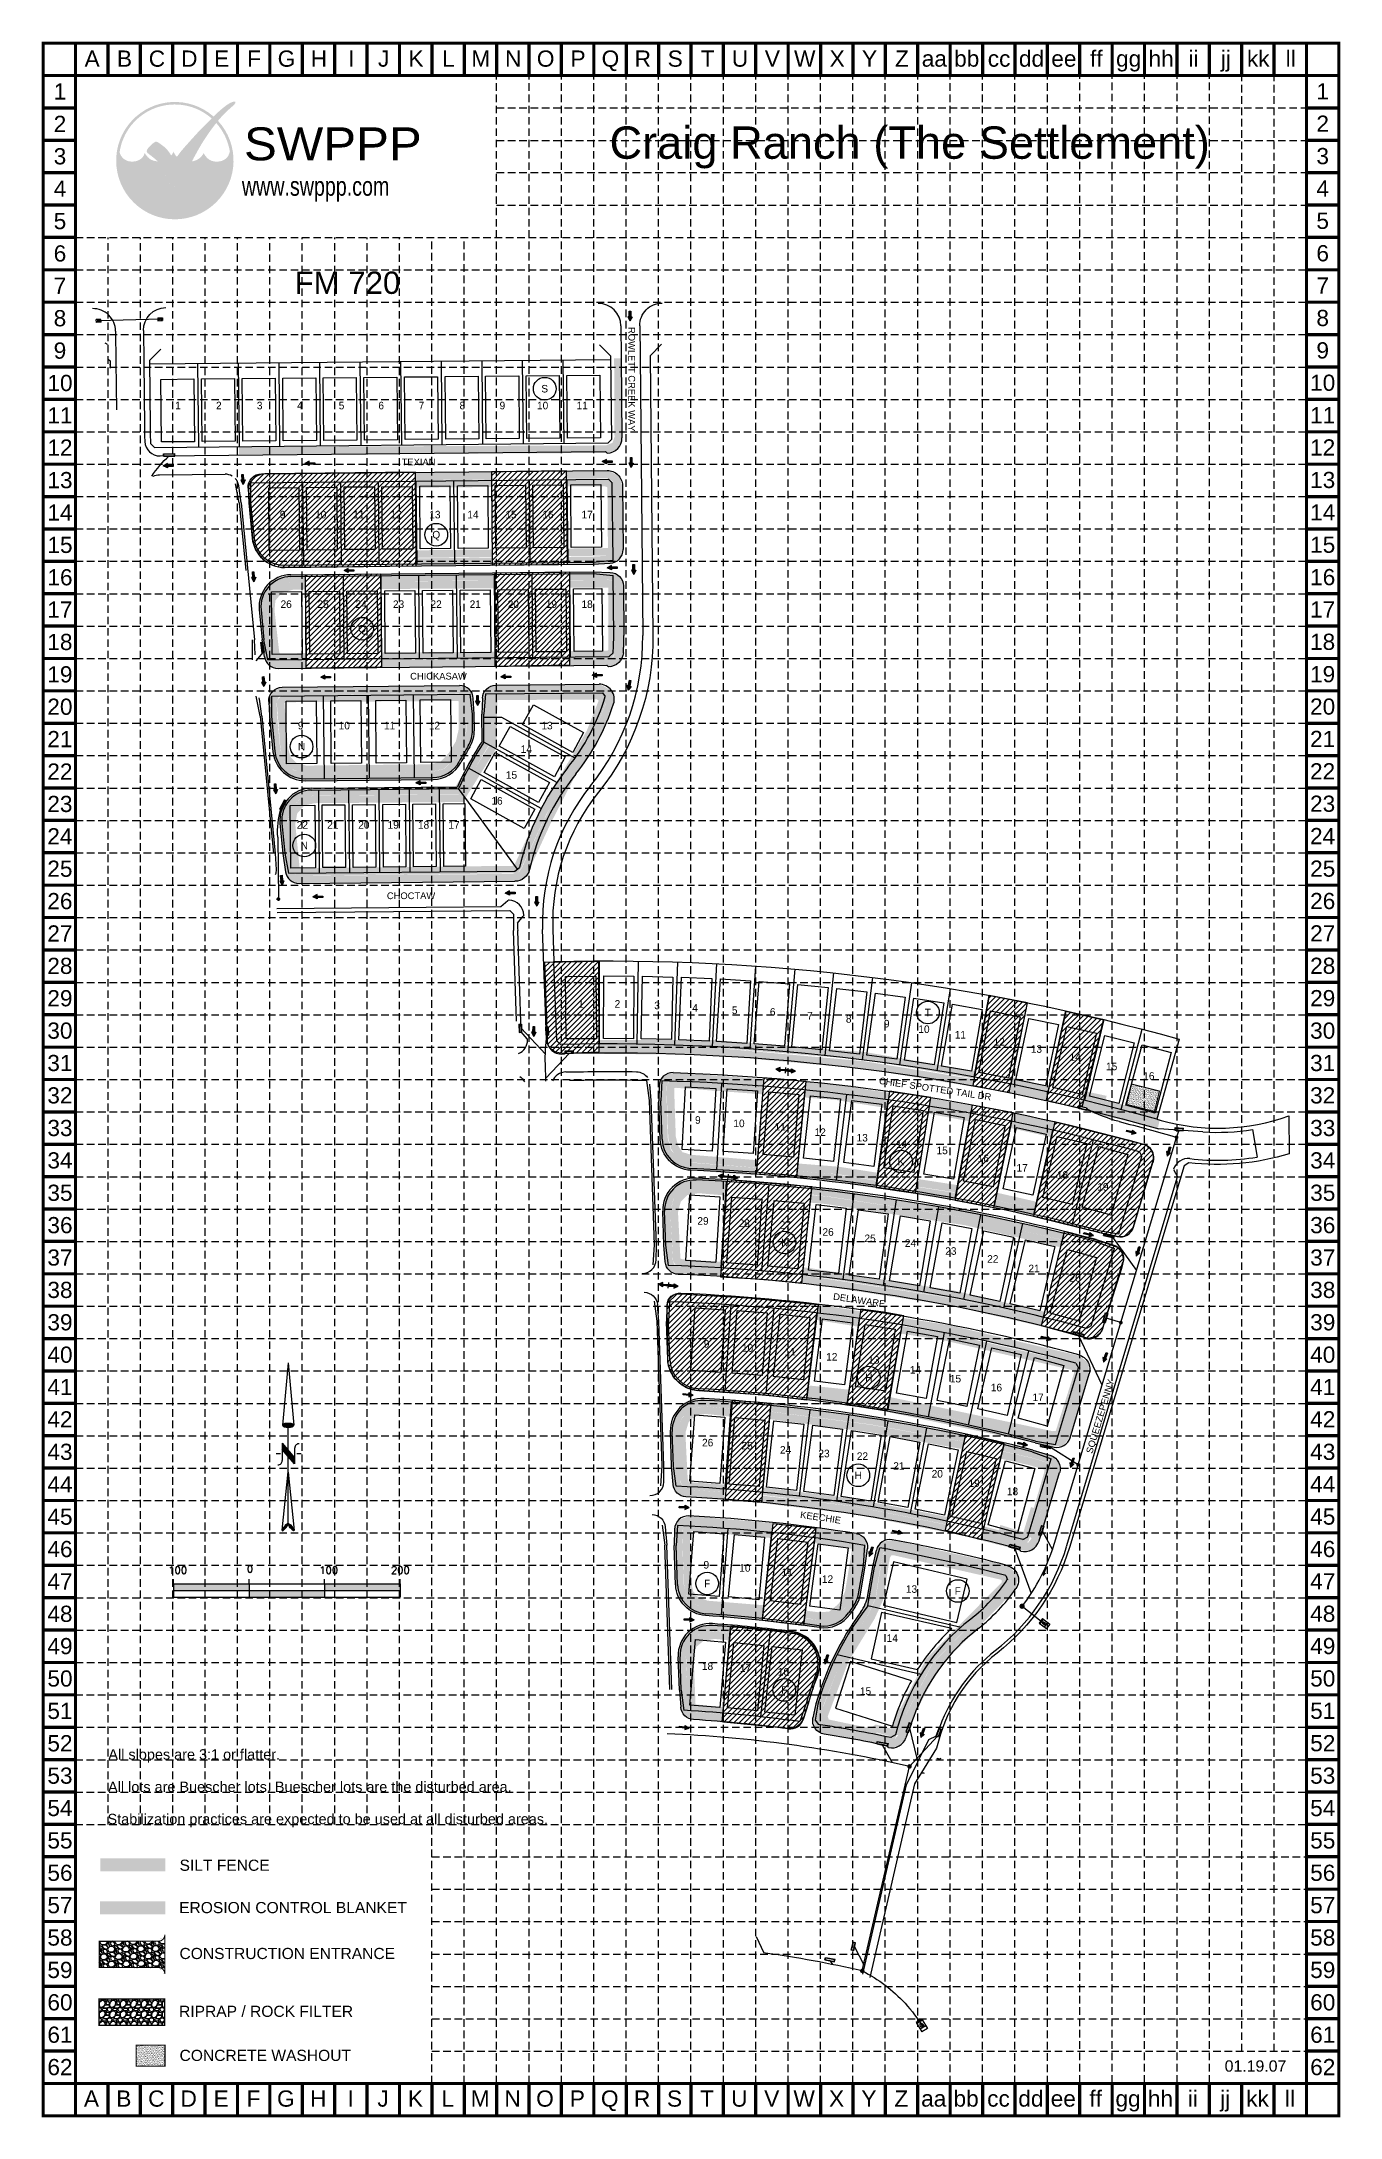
# Model space of a CAD drawing. Header units: feet. Extents: x 357436 to 359157, y 1039453 to 1042203.
import ezdxf
from ezdxf.enums import TextEntityAlignment as Align

# ---------------------------------------------------------------- set-up
doc = ezdxf.new("R2010")
doc.units = ezdxf.units.FT
doc.header["$LTSCALE"] = 50
doc.header["$MEASUREMENT"] = 0
for name, pattern in [('ACAD_ISO02W100', [15, 12, -3]), ('DGN Style 1', [42.874567, 0.071339, -42.803228]), ('HIDDEN', [0.375, 0.25, -0.125])]:
    doc.linetypes.add(name, pattern=pattern)
doc.layers.get('0').update_dxf_attribs({"color": 1})
for name, color, linetype, lineweight in [('11', 1, 'Continuous', 0), ('12', 1, 'Continuous', 0), ('13', 1, 'Continuous', 0), ('3', 1, 'Continuous', 0), ('4', 1, 'Continuous', 0), ('45', 1, 'Continuous', 0), ('SODDED LOT', 2, 'Continuous', 0)]:
    doc.layers.add(name, color=color, linetype=linetype, lineweight=lineweight)
for name, color, linetype in [('arrows', 250, 'Continuous'), ('BASE', 7, 'Continuous'), ('ECB', 84, 'Continuous'), ('grid', 254, 'HIDDEN'), ('LOGO', 7, 'Continuous'), ('NARROW', 7, 'Continuous')]:
    doc.layers.add(name, color=color, linetype=linetype)
doc.styles.add('L120', font='simplex.shx', dxfattribs={"height": 4.8})
doc.styles.add("L200'", font='ARIAL.TTF', dxfattribs={"height": 0.001969})
doc.styles.add('LOGO1', font='Rockeb.TTF', dxfattribs={"height": 25})
doc.styles.get("Standard").update_dxf_attribs({"font": 'ARIAL.TTF'})
doc.styles.add('Style-ENGINEERING', font='ENGINEERING.shx')

msp = doc.modelspace()

# ---------------------------------------------------------------- texts
at = {"layer": '11', "color": 250, "linetype": 'Continuous', "lineweight": 0, "style": 'Style-ENGINEERING'}
for s, p in [('1', (357616.9, 1041721)), ('2', (357671.1, 1041721)), ('3', (357725.2, 1041721)), ('4', (357778.6, 1041721)), ('5', (357833.6, 1041721)), ('6', (357886.1, 1041721)), ('7', (357939.5, 1041721)), ('8', (357993.7, 1041721)), ('9', (358046.7, 1041721)), ('10', (358100, 1041721)), ('S', (358102.7, 1041743.3)), ('11', (358152.5, 1041721)), ('9', (357755.7, 1041576.5)), ('10', (357806.1, 1041576.5)), ('11', (357856.5, 1041576.5)), ('12', (357906.1, 1041576.5)), ('13', (357957.3, 1041576.5)), ('14', (358007.7, 1041576.5)), ('15', (358058.1, 1041576.5)), ('16', (358107, 1041576.5)), ('17', (358158.9, 1041576.5)), ('Q', (357959.1, 1041549.9)), ('26', (357760.3, 1041457.8)), ('25', (357809.2, 1041457.8)), ('24', (357859.6, 1041457.8)), ('23', (357909.2, 1041457.8)), ('22', (357958.9, 1041457.8)), ('21', (358010.8, 1041457.8)), ('20', (358061.2, 1041457.8)), ('19', (358111.6, 1041457.8)), ('18', (358158.9, 1041457.8)), ('Q', (357860.9, 1041425.3)), ('9', (357779.5, 1041297)), ('10', (357837.3, 1041297)), ('11', (357897.4, 1041297)), ('12', (357956.7, 1041297)), ('13', (358105.8, 1041297)), ('N', (357780.7, 1041269.1)), ('14', (358078.4, 1041265.8)), ('15', (358058.7, 1041231.6)), ('16', (358039.6, 1041197.3)), ('22', (357781.8, 1041165.4)), ('21', (357822.1, 1041165.4)), ('20', (357863.2, 1041165.4)), ('19', (357902, 1041165.4)), ('18', (357942.3, 1041165.4)), ('17', (357982.6, 1041165.4)), ('N', (357784.3, 1041138.1)), ('1', (358150.9, 1040928.3)), ('2', (358199.1, 1040928.3)), ('3', (358251.6, 1040926.2)), ('4', (358301.9, 1040923.1)), ('5', (358354.4, 1040919.9)), ('6', (358404.7, 1040917.8)), ('7', (358454, 1040912.6)), ('8', (358505.4, 1040908.4)), ('9', (358555.8, 1040902.1)), ('T', (358610.3, 1040916.8)), ('10', (358605.1, 1040894.8)), ('11', (358653.3, 1040887.4)), ('12', (358704.7, 1040878)), ('13', (358754, 1040868.5)), ('14', (358805.4, 1040858)), ('15', (358853.7, 1040845.4)), ('16', (358903, 1040832.8)), ('9', (358305.6, 1040774.5)), ('10', (358360.1, 1040770)), ('11', (358414.7, 1040765.6)), ('12', (358467.7, 1040758.3)), ('13', (358523.3, 1040751)), ('14', (358575.7, 1040742.6)), ('15', (358629.2, 1040734.2)), ('K', (358574.7, 1040719.5)), ('16', (358683.7, 1040723.7)), ('17', (358735.1, 1040711.1)), ('18', (358788.6, 1040701.7)), ('19', (358842.1, 1040685.9)), ('29', (358312.4, 1040640.8)), ('28', (358367, 1040637.7)), ('27', (358421.4, 1040635.3)), ('26', (358478.1, 1040626.1)), ('K', (358420.3, 1040612.2)), ('25', (358533.7, 1040617.7)), ('24', (358587.2, 1040611.4)), ('23', (358640.7, 1040600.9)), ('22', (358696.3, 1040590.4)), ('21', (358750.9, 1040577.8)), ('20', (358805.4, 1040565.2)), ('9', (358317.2, 1040477.9)), ('10', (358371.5, 1040472.4)), ('11', (358428, 1040467.6)), ('12', (358483, 1040460.7)), ('13', (358538.7, 1040456.6)), ('H', (358531.9, 1040433.2)), ('14', (358593.8, 1040443.5)), ('15', (358646.8, 1040431.8)), ('16', (358701.1, 1040420.1)), ('17', (358756.2, 1040407)), ('26', (358318.6, 1040347.1)), ('25', (358370.8, 1040343)), ('24', (358421.8, 1040337.5)), ('23', (358472.7, 1040332.7)), ('22', (358523.6, 1040329.2)), ('H', (358518.1, 1040303.8)), ('21', (358571.8, 1040316.1)), ('20', (358622.7, 1040305.8)), ('19', (358671.5, 1040293.4)), ('18', (358722.4, 1040282.4)), ('9', (358316.8, 1040185.2)), ('10', (358367.9, 1040181.1)), ('F', (358317.9, 1040160.4)), ('11', (358423.9, 1040175.3)), ('12', (358477.4, 1040166.3)), ('13', (358588.6, 1040153.1)), ('F', (358649.9, 1040150.5)), ('14', (358563.1, 1040088)), ('18', (358318.4, 1040050.9)), ('17', (358368.7, 1040048.4)), ('16', (358418.9, 1040043.5)), ('F', (358420.1, 1040019.4)), ('15', (358527.7, 1040017.9))]:
    msp.add_text(s, height=10, dxfattribs=at).set_placement(p, align=Align.MIDDLE_CENTER)
at = {"layer": 'BASE', "lineweight": 0}
for s, height, p in [('A', 21.5, (357503.3, 1042180.6)), ('B', 21.5, (357546.2, 1042180.6)), ('C', 21.5, (357589.1, 1042180.6)), ('D', 21.5, (357632, 1042180.6)), ('E', 21.5, (357674.9, 1042180.6)), ('F', 21.5, (357717.8, 1042180.6)), ('G', 21.5, (357760.7, 1042180.6)), ('H', 21.5, (357803.6, 1042180.6)), ('I', 21.5, (357846.5, 1042180.6)), ('J', 21.5, (357889.4, 1042180.6)), ('K', 21.5, (357932.3, 1042180.6)), ('L', 21.5, (357975.2, 1042180.6)), ('M', 21.5, (358018.1, 1042180.6)), ('N', 21.5, (358061.1, 1042180.6)), ('O', 21.5, (358104, 1042180.6)), ('P', 21.5, (358146.9, 1042180.6)), ('Q', 21.5, (358189.8, 1042180.6)), ('R', 21.5, (358232.7, 1042180.6)), ('S', 21.5, (358275.6, 1042180.6)), ('T', 21.5, (358318.5, 1042180.6)), ('U', 21.5, (358361.4, 1042180.6)), ('V', 21.5, (358404.3, 1042180.6)), ('W', 21.5, (358447.2, 1042180.6)), ('X', 21.5, (358490.1, 1042180.6)), ('Y', 21.5, (358533, 1042180.6)), ('Z', 21.5, (358575.9, 1042180.6)), ('aa', 21.45, (358618.8, 1042180.6)), ('bb', 21.45, (358661.7, 1042180.6)), ('cc', 21.45, (358704.6, 1042180.6)), ('dd', 21.45, (358747.5, 1042180.6)), ('ee', 21.45, (358790.4, 1042180.6)), ('ff', 21.45, (358833.3, 1042180.6)), ('gg', 21.45, (358876.2, 1042180.6)), ('hh', 21.45, (358919.2, 1042180.6)), ('ii', 21.45, (358962.1, 1042180.6)), ('jj', 21.45, (359005, 1042180.6)), ('kk', 21.45, (359047.9, 1042180.6)), ('ll', 21.45, (359090.8, 1042180.6)), ('1', 21.5, (357460.7, 1042137.2)), ('1', 21.5, (357460.7, 1042137)), ('1', 21.5, (359133.2, 1042137.3)), ('2', 21.5, (357460.7, 1042094.1)), ('2', 21.5, (359133.2, 1042094.4)), ('3', 21.5, (357460.7, 1042051.2)), ('3', 21.5, (359133.2, 1042051.5)), ('4', 21.5, (357460.7, 1042008.3)), ('4', 21.5, (359133.2, 1042008.6)), ('5', 21.5, (357460.7, 1041965.4)), ('5', 21.5, (359133.2, 1041965.7)), ('6', 21.5, (357460.7, 1041922.5)), ('6', 21.5, (359133.2, 1041922.8)), ('7', 21.5, (357460.7, 1041879.6)), ('7', 21.5, (359133.2, 1041879.9)), ('8', 21.5, (357460.7, 1041836.7)), ('8', 21.5, (359133.2, 1041837)), ('9', 21.5, (357460.7, 1041793.8)), ('9', 21.5, (359133.2, 1041794.1)), ('10', 21.45, (357460.7, 1041750.9)), ('10', 21.45, (359133.2, 1041751.2)), ('11', 21.45, (357460.7, 1041708)), ('11', 21.45, (359133.2, 1041708.2)), ('12', 21.45, (357460.7, 1041665.3)), ('12', 21.45, (359133.2, 1041665.5)), ('13', 21.45, (357460.7, 1041622.2)), ('13', 21.45, (359133.2, 1041622.4)), ('14', 21.45, (357460.7, 1041579.3)), ('14', 21.45, (359133.2, 1041579.5)), ('15', 21.45, (357460.7, 1041536.4)), ('15', 21.45, (359133.2, 1041536.6)), ('16', 21.45, (357460.7, 1041493.5)), ('16', 21.45, (359133.2, 1041493.7)), ('17', 21.45, (357460.6, 1041450.7)), ('17', 21.45, (359133.1, 1041450.9)), ('18', 21.45, (357460.6, 1041407.8)), ('18', 21.45, (359133.1, 1041408)), ('19', 21.45, (357460.6, 1041364.9)), ('19', 21.45, (359133.1, 1041365.1)), ('20', 21.45, (357460.6, 1041322)), ('20', 21.45, (359133.1, 1041322.2)), ('21', 21.45, (357460.6, 1041279.1)), ('21', 21.45, (359133.1, 1041279.3)), ('22', 21.45, (357460.6, 1041236.1)), ('22', 21.45, (359133.1, 1041236.4)), ('23', 21.45, (357460.6, 1041193.2)), ('23', 21.45, (359133.1, 1041193.5)), ('24', 21.45, (357460.6, 1041150.3)), ('24', 21.45, (359133.1, 1041150.6)), ('25', 21.45, (357460.6, 1041107.4)), ('25', 21.45, (359133.2, 1041107.5)), ('26', 21.45, (357460.6, 1041064.5)), ('26', 21.45, (359133.2, 1041064.6)), ('27', 21.45, (357460.6, 1041021.6)), ('27', 21.45, (359133.2, 1041021.7)), ('28', 21.45, (357460.6, 1040978.7)), ('28', 21.45, (359133.2, 1040978.8)), ('29', 21.45, (357460.6, 1040935.8)), ('29', 21.45, (359133.2, 1040935.9)), ('30', 21.45, (357460.6, 1040892.9)), ('30', 21.45, (359133.2, 1040892.9)), ('31', 21.45, (357460.6, 1040850)), ('31', 21.45, (359133.2, 1040850)), ('32', 21.45, (357460.6, 1040807.1)), ('32', 21.45, (359133.2, 1040807.1)), ('33', 21.45, (357460.7, 1040763.9)), ('33', 21.45, (359133.3, 1040763.9)), ('34', 21.45, (357460.7, 1040721)), ('34', 21.45, (359133.3, 1040721)), ('35', 21.45, (357460.7, 1040678.1)), ('35', 21.45, (359133.3, 1040678.1)), ('36', 21.45, (357460.7, 1040635.2)), ('36', 21.45, (359133.3, 1040635.2)), ('37', 21.45, (357460.7, 1040592.3)), ('37', 21.45, (359133.3, 1040592.3)), ('38', 21.45, (357460.7, 1040549.4)), ('38', 21.45, (359133.3, 1040549.4)), ('39', 21.45, (357460.7, 1040506.5)), ('39', 21.45, (359133.3, 1040506.5)), ('40', 21.45, (357460.7, 1040463.6)), ('40', 21.45, (359133.3, 1040463.6)), ('41', 21.45, (357460.7, 1040420.7)), ('41', 21.45, (359133.3, 1040420.7)), ('42', 21.45, (357460.6, 1040377.9)), ('42', 21.45, (359133.3, 1040378)), ('43', 21.45, (357460.7, 1040334.9)), ('43', 21.45, (359133.3, 1040334.9)), ('44', 21.45, (357460.7, 1040291.9)), ('44', 21.45, (359133.3, 1040292)), ('45', 21.45, (357460.7, 1040249)), ('45', 21.45, (359133.3, 1040249.1)), ('46', 21.45, (357460.7, 1040206.1)), ('46', 21.45, (359133.3, 1040206.2)), ('47', 21.45, (357460.7, 1040163.2)), ('47', 21.45, (359133.3, 1040163.3)), ('48', 21.45, (357460.7, 1040120.3)), ('48', 21.45, (359133.3, 1040120.4)), ('49', 21.45, (357460.7, 1040077.5)), ('49', 21.45, (359133.3, 1040077.6)), ('50', 21.45, (357460.7, 1040034.6)), ('50', 21.45, (359133.3, 1040034.7)), ('51', 21.45, (357460.7, 1039991.7)), ('51', 21.45, (359133.3, 1039991.8)), ('52', 21.45, (357460.7, 1039948.8)), ('52', 21.45, (359133.3, 1039948.9)), ('53', 21.45, (357460.7, 1039905.9)), ('53', 21.45, (359133.3, 1039905.9)), ('54', 21.45, (357460.7, 1039863)), ('54', 21.45, (359133.3, 1039863)), ('55', 21.45, (357460.7, 1039820.1)), ('55', 21.45, (359133.3, 1039820.1)), ('56', 21.45, (357460.7, 1039777.2)), ('56', 21.45, (359133.3, 1039777.2)), ('57', 21.45, (357460.7, 1039734.3)), ('57', 21.45, (359133.3, 1039734.3)), ('58', 21.45, (357460.7, 1039691.4)), ('58', 21.45, (359133.3, 1039691.4)), ('59', 21.45, (357460.7, 1039648.5)), ('59', 21.45, (359133.3, 1039648.5)), ('60', 21.45, (357460.7, 1039605.6)), ('60', 21.45, (359133.3, 1039605.6)), ('61', 21.45, (357460.7, 1039562.7)), ('61', 21.45, (359133.3, 1039562.7)), ('62', 21.45, (357460.7, 1039519.8)), ('62', 21.45, (359133.3, 1039519.8)), ('A', 21.5, (357502.4, 1039478.1)), ('B', 21.5, (357545.3, 1039478.1)), ('C', 21.5, (357588.3, 1039478.1)), ('D', 21.5, (357631.2, 1039478.1)), ('E', 21.5, (357674.1, 1039478.1)), ('F', 21.5, (357717, 1039478.1)), ('G', 21.5, (357759.9, 1039478.1)), ('H', 21.5, (357802.8, 1039478.1)), ('I', 21.5, (357845.7, 1039478.1)), ('J', 21.5, (357888.6, 1039478.1)), ('K', 21.5, (357931.5, 1039478.1)), ('L', 21.5, (357974.4, 1039478.1)), ('M', 21.5, (358017.3, 1039478.1)), ('N', 21.5, (358060.2, 1039478.1)), ('O', 21.5, (358103.1, 1039478.1)), ('P', 21.5, (358146, 1039478.1)), ('Q', 21.5, (358188.9, 1039478.1)), ('R', 21.5, (358231.8, 1039478.1)), ('S', 21.5, (358274.7, 1039478.1)), ('T', 21.5, (358317.6, 1039478.1)), ('U', 21.5, (358360.5, 1039478.1)), ('V', 21.5, (358403.5, 1039478.1)), ('W', 21.5, (358446.4, 1039478.1)), ('X', 21.5, (358489.3, 1039478.1)), ('Y', 21.5, (358532.2, 1039478.1)), ('Z', 21.5, (358575.1, 1039478.1)), ('aa', 21.45, (358618, 1039478.1)), ('bb', 21.45, (358660.9, 1039478.1)), ('cc', 21.45, (358703.8, 1039478.1)), ('dd', 21.45, (358746.7, 1039478.1)), ('ee', 21.45, (358789.6, 1039478.1)), ('ff', 21.45, (358832.5, 1039478.1)), ('gg', 21.45, (358875.4, 1039478.1)), ('hh', 21.45, (358918.3, 1039478.1)), ('ii', 21.45, (358961.2, 1039478.1)), ('jj', 21.45, (359004.1, 1039478.1)), ('kk', 21.45, (359047, 1039478.1)), ('ll', 21.45, (359089.9, 1039478.1))]:
    msp.add_text(s, height=height, dxfattribs=at).set_placement(p, align=Align.MIDDLE_CENTER)
at = {"layer": 'BASE', "color": 7, "lineweight": 0}
msp.add_text('Craig Ranch (The Settlement)', height=42.858, dxfattribs=at).set_placement((358586.2, 1042047.9), align=Align.CENTER)
at = {"layer": 'BASE', "lineweight": 0, "style": "L200'"}
for s, height, p in [('FM 720', 29.56, (357771.5, 1041868.9)), ('TEXIAN', 8.87, (357913.3, 1041641.8)), ('CHICKASAW', 8.87, (357924.5, 1041358)), ('CHOCTAW', 8.87, (357893.7, 1041067.1)), ('SILT FENCE', 14.78, (357619.1, 1039779.8)), ('EROSION CONTROL BLANKET', 14.778, (357618.5, 1039723.7)), ('CONSTRUCTION ENTRANCE', 14.778, (357619, 1039662.9)), ('RIPRAP / ROCK FILTER', 14.778, (357618.4, 1039586.3)), ('CONCRETE WASHOUT', 14.778, (357619.1, 1039527.9))]:
    msp.add_text(s, height=height, dxfattribs=at).set_placement(p)
for s, height, rotation, p in [('ROWLETT CREEK WAY', 8.867, 270, (358213.6, 1041825)), ('CHIEF SPOTTED TAIL DR', 8.867, 351.5909, (358545.1, 1040822.4)), ('DELAWARE', 8.87, 351.5909, (358484.3, 1040536.5)), ('SQUEEZEPENNY', 8.867, 73.3258, (358828, 1040331.8)), ('KEECHIE', 8.87, 351.5909, (358440.7, 1040247.5))]:
    msp.add_text(s, height=height, rotation=rotation, dxfattribs=at).set_placement(p)
at = {"layer": 'BASE', "color": 7, "style": "L200'"}
for s, p in [('All slopes are 3:1 or flatter.', (357524.8, 1039927.2)), ('All lots are Buescher lots. Buescher lots are the disturbed area. ', (357524.4, 1039884.2)), ('Stabilization practices are expected to be used at all disturbed areas.', (357523.7, 1039841.6))]:
    msp.add_text(s, height=13.687, dxfattribs=at).set_placement(p)
at = {"layer": 'BASE', "lineweight": 0}
msp.add_text('01.19.07', height=15.02, dxfattribs=at).set_placement((359044.2, 1039513.7), align=Align.CENTER)

# ---------------------------------------------------------------- blocks, each defined once
blk = doc.blocks.new('washout')
at = {"layer": 'BASE'}
h = blk.add_hatch(dxfattribs=at)
h.set_pattern_fill('AR-SAND', color=30, scale=1.29438, style=0)
h.set_pattern_definition([(37.5, (1095.3101, -97.0785), (-0.0815373, 2.494042), [0, -1.9674576, 0, -2.200446, 0, -2.1033675]), (7.5, (1095.31, -97.0785), (2.290764, 3.652929), [0, -1.0613916, 0, -1.7733006, 0, -0.6795495]), (327.5, (1093.718, -97.0785), (4.030883, 0.007325), [0, -0.64719, 0, -2.329884, 0, -3.041793]), (317.5, (1093.718, -97.0785), (3.89107, 1.136046), [0, -0.323595, 0, -1.5273684, 0, -1.747413])])
h.paths.add_polyline_path([(44.3, 0), (44.3, 32.4), (0, 32.4), (0, 0)])
at = {"layer": 'BASE', "color": 30, "linetype": 'ACAD_ISO02W100', "const_width": 1.62}
blk.add_lwpolyline([(0, 0), (44.3, 0), (44.3, 32.4), (0, 32.4)], close=True, dxfattribs=at)
blk = doc.blocks.new('A$C26E96182')
at = {"lineweight": 0}
h = blk.add_hatch(color=7, dxfattribs=at)
h.paths.add_polyline_path([(106.8, 9), (106.8, 18), (6.8, 18), (6.8, 9)])
h.paths.add_polyline_path([(106.8, 9), (106.8, 0), (206.8, 0), (206.8, 9)])
h.paths.add_polyline_path([(206.8, 18), (206.8, 9), (306.8, 9), (306.8, 18)])
at = {"color": 7, "lineweight": 0}
for p, q in [((6.8, 18), (6.8, 24)), ((6.8, 18), (106.8, 18)), ((6.8, 18), (6.8, 0)), ((6.8, 9), (306.8, 9)), ((6.8, 0), (106.8, 0)), ((106.8, 18), (106.8, 24)), ((106.8, 18), (306.8, 18)), ((106.8, 18), (106.8, 0)), ((106.8, 0), (306.8, 0)), ((206.8, 18), (206.8, 24)), ((206.8, 18), (206.8, 0)), ((306.8, 18), (306.8, 24)), ((306.8, 18), (306.8, 0))]:
    blk.add_line(p, q, dxfattribs=at)
at = {"color": 7, "lineweight": 0, "style": 'L120'}
for s, p in [('100', (0, 31.2)), ('0', (104, 32.6)), ('100', (200, 31.2)), ('200', (294.9, 31.2))]:
    blk.add_text(s, height=9.6, dxfattribs=at).set_placement(p)
blk = doc.blocks.new('new logo')
at = {"layer": 'LOGO'}
h = blk.add_hatch(color=170, dxfattribs=at)
h.paths.add_polyline_path([(67.4, 44.1), (66.8, 44.7), (66.3, 45.2), (66, 45.8), (65.5, 46.4), (65.1, 47.2), (64.7, 47.9), (64.4, 48.5), (64.2, 49), (63.9, 49.6), (63.7, 50.1), (63.3, 51), (62.9, 52), (62.6, 52.8), (62.4, 53.3), (62.2, 53.7), (62.1, 54.2), (61.9, 54.7), (61.7, 55.2), (61.5, 55.7), (61.3, 56.3), (61, 56.8), (60.8, 57.4), (60.5, 57.9), (60.2, 58.5), (60, 59.1), (59.7, 59.6), (59.3, 60.2), (59, 60.8), (58.7, 61.3), (58.3, 61.9), (58, 62.4), (57.6, 62.9), (57.3, 63.4), (56.9, 63.9), (56.6, 64.3), (56.3, 64.7), (55.9, 65.1), (55.6, 65.5), (55.2, 65.9), (54.9, 66.2), (54, 66.2), (52.9, 66.3), (52, 66.5), (51.5, 66.6), (50.9, 66.8), (50.3, 67), (49.4, 67.4), (48.3, 67.9), (47.3, 68.6), (46.5, 69.3), (45.7, 70), (45, 70.8), (44.4, 71.5), (44, 72.2), (43.6, 72.7), (43.4, 72.9), (43.2, 73.2), (43.1, 73.4), (43, 73.5), (42.8, 73.7), (42.7, 73.7), (42.7, 73.8), (42.6, 73.8), (42.5, 73.7), (42.5, 73.6), (42.4, 73.5), (42.4, 73.4), (42.3, 73.2), (42.2, 72.8), (42, 72.1), (41.7, 71.5), (41.4, 70.9), (41, 70.3), (40.5, 69.8), (40, 69.2), (39.4, 68.7), (38.8, 68.2), (38.1, 67.7), (37.3, 67.3), (36.5, 66.9), (35.7, 66.6), (34.9, 66.3), (34, 66.1), (33, 66), (31.9, 65.9), (30.8, 65.9), (29.6, 65.9), (28.6, 66), (27.6, 66.1), (26.7, 66.4), (25.8, 66.7), (25, 67.1), (24.1, 67.6), (23.2, 68.2), (22.4, 68.9), (21.8, 69.5), (21.4, 69.9), (21, 70.4), (20.6, 70.9), (20.2, 71.5), (19.9, 72.1), (19.5, 72.9), (19.2, 73.8), (18.9, 74.8, -0.595729), (106.3, 106.8), (107, 107.5), (107.5, 108), (108.1, 108.6, 37.93689), (112.3, 104.5), (112.1, 104.2), (111.6, 103.7), (111.1, 103.1), (110.6, 102.5, -0.146449), (123.6, 75), (123.3, 74.5), (123.1, 74), (122.9, 73.5), (122.8, 73.1), (122.5, 72.4), (122.2, 71.7), (121.9, 71.1), (121.5, 70.5), (121.1, 70), (120.7, 69.5), (120.2, 69), (119.6, 68.6), (119, 68.1), (118.4, 67.7), (117.8, 67.4), (117.1, 67), (116.5, 66.7), (115.8, 66.5), (115, 66.3), (114.3, 66.1), (113.5, 66), (112.7, 65.9), (111.9, 65.8), (111.1, 65.8), (110.3, 65.8), (109.4, 65.9), (108.6, 66), (107.7, 66.2), (106.8, 66.4), (105.9, 66.7), (105.1, 67.1), (104.3, 67.5), (103.5, 68), (102.8, 68.6), (102.1, 69.3), (101.4, 70), (100.8, 70.7), (100.2, 71.4), (99.8, 72), (99.5, 72.5), (99.4, 72.8), (99.3, 73), (99.1, 73.2), (99, 73.4), (98.9, 73.5), (98.8, 73.6), (98.7, 73.6), (98.6, 73.6), (98.5, 73.5), (98.4, 73.4), (98.4, 73.3), (98.3, 73.2), (98.2, 73), (98.1, 72.8), (97.8, 72.4), (97.4, 71.8), (96.9, 71.1), (96.4, 70.5), (95.9, 70.1), (95.4, 69.6), (94.8, 69.1), (94.2, 68.6), (93.5, 68.2), (92.8, 67.7), (91.9, 67.3), (91, 66.9), (90.1, 66.6), (89.4, 66.4), (88.6, 66.2), (87.8, 66.1), (87.6, 65.6), (87.4, 65.1), (87.1, 64.4), (86.9, 63.8), (86.6, 63), (86.3, 62.2), (85.9, 61.3), (85.6, 60.4), (85.3, 59.5), (84.9, 58.6), (84.6, 57.7), (84.2, 56.7), (83.9, 55.8), (83.5, 54.9), (83.2, 54), (82.9, 53.2), (82.6, 52.4), (82.3, 51.6), (82.1, 51), (81.9, 50.3), (81.6, 49.8), (81.3, 48.9), (80.9, 48.1), (80.5, 47.3), (80.1, 46.6), (79.6, 45.9), (79.1, 45.4), (78.6, 44.8), (78.1, 44.3), (77.6, 43.9), (77, 43.5), (76.5, 43.1), (75.9, 42.8), (75.3, 42.6), (74.6, 42.3), (73.7, 42.1), (73, 41.9), (72.2, 41.9), (71.6, 42), (70.9, 42.2), (70.1, 42.5), (69.4, 42.8), (68.7, 43.1), (68, 43.5)])
h.paths.add_polyline_path([(71.8, 72), (70.7, 73.9), (70.1, 75.2), (69.7, 74.3), (68.7, 72.6), (67.9, 71.7), (67.9, 71.5), (68.1, 71.2), (68.3, 71), (68.4, 70.8), (68.5, 70.6), (68.7, 70.4), (68.8, 70.2), (68.9, 70.1), (69, 70), (69.1, 69.8), (69.3, 69.7), (69.4, 69.7), (69.5, 69.6), (69.6, 69.5), (69.7, 69.5), (69.8, 69.4), (69.9, 69.4), (70.1, 69.3), (70.2, 69.3), (70.3, 69.2), (70.4, 69.2), (70.5, 69.2), (70.6, 69.2), (70.8, 69.2), (70.9, 69.2), (71, 69.2), (71.1, 69.2), (71.2, 69.2), (71.3, 69.2), (71.4, 69.2), (71.5, 69.2), (71.6, 69.2), (71.7, 69.3), (71.8, 69.3), (71.9, 69.3), (72, 69.4), (72.1, 69.5), (72.2, 69.5), (72.3, 69.6), (72.5, 69.6), (72.6, 69.7), (72.7, 69.8), (72.8, 69.9), (72.9, 70), (73, 70.1), (73.1, 70.2), (73.2, 70.3), (73.3, 70.4), (72.5, 71.1)], flags=17)
blk.add_hatch(color=240, dxfattribs=at).paths.add_polyline_path([(117.7, 117.3), (118.9, 118.2), (119.8, 118.9), (120.6, 119.5), (121.3, 119.9), (121.9, 120.3), (122.4, 120.6), (122.8, 120.9), (123.1, 121.1), (123.4, 121.3), (123.7, 121.4), (124, 121.6), (124.2, 121.7), (124.4, 121.8), (124.6, 121.9), (124.8, 121.9), (125, 122), (125.2, 122.1), (125.4, 122.2), (125.6, 122.2), (125.8, 122.3), (125.9, 122.4), (126.1, 122.4), (126.3, 122.5), (126.4, 122.5), (126.6, 122.6), (126.7, 122.6), (126.8, 122.7), (126.9, 122.7), (127.1, 122.7), (127.2, 122.8), (127.3, 122.8), (127.4, 122.8), (127.5, 122.8), (127.6, 122.8), (127.7, 122.8), (127.8, 122.8), (127.9, 122.8), (128, 122.8), (128.1, 122.8), (128.1, 122.8), (128.2, 122.8), (128.3, 122.8), (128.4, 122.8), (128.4, 122.7), (128.5, 122.7), (128.5, 122.7), (128.6, 122.7), (128.6, 122.6), (128.7, 122.6), (128.7, 122.6), (128.7, 122.5), (128.7, 122.5), (128.8, 122.4), (128.8, 122.4), (128.8, 122.3), (128.8, 122.3), (128.8, 122.2), (128.8, 122.1), (128.8, 122.1), (128.8, 122), (128.8, 121.9), (128.8, 121.8), (128.8, 121.8), (128.8, 121.7), (128.8, 121.6), (128.7, 121.5), (128.7, 121.4), (128.7, 121.3), (128.6, 121.3), (128.6, 121.2), (128.5, 121.1), (128.4, 121), (128.4, 120.8), (128.3, 120.7), (128.2, 120.6), (128.1, 120.4), (128, 120.3), (127.8, 120.1), (127.7, 120), (127.6, 119.8), (127.4, 119.6), (127.3, 119.4), (127.1, 119.2), (126.8, 119), (126.6, 118.8), (126.3, 118.5), (125.9, 118.2), (125.5, 117.9), (125.1, 117.5), (124.6, 117), (124, 116.6), (123.5, 116.1), (122.9, 115.6), (122.3, 115.1), (121.7, 114.5), (121.1, 114), (120.6, 113.5), (120, 113), (119.5, 112.5), (119, 112), (118.5, 111.5), (118, 111), (117.5, 110.5), (117, 109.9), (116.5, 109.4), (116, 108.8), (115.5, 108.3), (115, 107.7), (114.5, 107.1), (114, 106.6), (113.5, 106), (113, 105.4), (112.5, 104.8), (112.1, 104.2), (111.6, 103.7), (111.1, 103.1), (110.6, 102.4), (110.1, 101.8), (109.6, 101.1), (109, 100.4), (108.5, 99.7), (107.9, 98.9), (107.3, 98.1), (106.7, 97.3), (106, 96.4), (105.4, 95.6), (104.8, 94.7), (104.2, 93.9), (103.6, 93.1), (103.1, 92.3), (102.5, 91.5), (102, 90.6), (101.4, 89.8), (100.9, 89), (100.3, 88.2), (99.8, 87.3), (99.2, 86.5), (98.6, 85.6), (98.1, 84.7), (97.5, 83.8), (96.9, 82.9), (96.4, 82), (95.9, 81.1), (95.4, 80.3), (94.9, 79.5), (94.5, 78.7), (94, 78), (93.6, 77.2), (93.2, 76.5), (92.8, 75.8), (92.4, 75), (92, 74.3), (91.6, 73.5), (91.2, 72.8), (90.8, 72), (90.4, 71.3), (90, 70.6), (89.6, 69.9), (89.3, 69.3), (89, 68.7), (88.8, 68.2), (88.5, 67.7), (88.3, 67.3), (88.1, 66.9), (88, 66.5), (87.8, 66.1), (87.6, 65.6), (87.4, 65.1), (87.1, 64.4), (86.9, 63.8), (86.6, 63), (86.3, 62.2), (85.9, 61.3), (85.6, 60.4), (85.3, 59.5), (84.9, 58.6), (84.6, 57.7), (84.2, 56.7), (83.9, 55.8), (83.5, 54.9), (83.2, 54), (82.9, 53.2), (82.6, 52.4), (82.3, 51.6), (82.1, 51), (81.9, 50.3), (81.6, 49.8), (81.4, 49.2), (81.2, 48.7), (81, 48.3), (80.8, 47.9), (80.6, 47.5), (80.4, 47.1), (80.2, 46.7), (80, 46.4), (79.7, 46.1), (79.5, 45.8), (79.2, 45.5), (79, 45.2), (78.7, 44.9), (78.5, 44.7), (78.2, 44.4), (78, 44.2), (77.7, 44), (77.4, 43.8), (77.2, 43.6), (76.9, 43.4), (76.6, 43.2), (76.3, 43), (76, 42.9), (75.7, 42.7), (75.5, 42.6), (75.2, 42.5), (74.9, 42.4), (74.6, 42.3), (74.3, 42.2), (74, 42.1), (73.8, 42.1), (73.5, 42), (73.2, 42), (73, 41.9), (72.7, 41.9), (72.5, 41.9), (72.2, 41.9), (72, 42), (71.8, 42), (71.5, 42.1), (71.3, 42.1), (71.1, 42.2), (70.8, 42.2), (70.6, 42.3), (70.4, 42.4), (70.1, 42.5), (69.9, 42.6), (69.6, 42.7), (69.4, 42.8), (69.2, 42.9), (68.9, 43), (68.7, 43.1), (68.5, 43.2), (68.2, 43.4), (68, 43.6), (67.8, 43.7), (67.6, 43.9), (67.4, 44.1), (67.2, 44.3), (67, 44.5), (66.8, 44.7), (66.6, 44.9), (66.5, 45.1), (66.3, 45.4), (66.1, 45.6), (65.9, 45.9), (65.7, 46.2), (65.4, 46.6), (65.2, 47), (65, 47.4), (64.7, 47.9), (64.4, 48.5), (64.2, 49), (63.9, 49.6), (63.7, 50.1), (63.4, 50.7), (63.2, 51.3), (63, 51.8), (62.8, 52.3), (62.6, 52.8), (62.4, 53.3), (62.2, 53.7), (62.1, 54.2), (61.9, 54.7), (61.7, 55.2), (61.5, 55.7), (61.3, 56.3), (61, 56.8), (60.8, 57.4), (60.5, 57.9), (60.2, 58.5), (60, 59.1), (59.7, 59.6), (59.3, 60.2), (59, 60.8), (58.7, 61.3), (58.3, 61.9), (58, 62.4), (57.6, 62.9), (57.3, 63.4), (56.9, 63.9), (56.6, 64.3), (56.3, 64.7), (55.9, 65.1), (55.6, 65.5), (55.2, 65.9), (54.9, 66.3), (54.5, 66.6), (54.1, 67), (53.7, 67.4), (53.3, 67.8), (52.8, 68.1), (52.4, 68.5), (51.9, 68.9), (51.4, 69.3), (50.9, 69.7), (50.5, 70), (50, 70.4), (49.5, 70.8), (49.1, 71.1), (48.7, 71.5), (48.2, 71.8), (47.8, 72.1), (47.5, 72.4), (47.1, 72.7), (46.8, 72.9), (46.6, 73.1), (46.3, 73.3), (46.1, 73.5), (45.9, 73.6), (45.7, 73.8), (45.6, 73.9), (45.5, 74), (45.3, 74.2), (45.2, 74.3), (45.1, 74.4), (45, 74.6), (45, 74.7), (44.9, 74.8), (44.8, 75), (44.8, 75.1), (44.8, 75.2), (44.7, 75.4), (44.7, 75.5), (44.7, 75.7), (44.7, 75.8), (44.7, 76), (44.7, 76.1), (44.7, 76.3), (44.8, 76.4), (44.8, 76.6), (44.9, 76.7), (44.9, 76.9), (45, 77.1), (45.1, 77.2), (45.2, 77.4), (45.3, 77.6), (45.4, 77.8), (45.6, 78), (45.7, 78.2), (45.9, 78.5), (46.1, 78.7), (46.3, 79), (46.6, 79.3), (46.8, 79.5), (47.1, 79.8), (47.3, 80.1), (47.6, 80.4), (47.9, 80.7), (48.2, 81), (48.5, 81.3), (48.8, 81.6), (49.2, 81.9), (49.5, 82.2), (49.8, 82.5), (50.1, 82.7), (50.4, 83), (50.7, 83.2), (51, 83.4), (51.2, 83.6), (51.5, 83.8), (51.7, 83.9), (51.9, 84.1), (52.1, 84.2), (52.2, 84.3), (52.4, 84.4), (52.5, 84.5), (52.7, 84.5), (52.8, 84.6), (53, 84.6), (53.1, 84.6), (53.2, 84.7), (53.3, 84.7), (53.5, 84.7), (53.6, 84.7), (53.7, 84.7), (53.8, 84.7), (54, 84.7), (54.1, 84.6), (54.2, 84.6), (54.3, 84.5), (54.5, 84.5), (54.6, 84.4), (54.7, 84.4), (54.9, 84.3), (55, 84.2), (55.2, 84.1), (55.3, 84.1), (55.5, 84), (55.7, 83.9), (55.9, 83.7), (56.1, 83.6), (56.4, 83.4), (56.7, 83.2), (57, 83), (57.3, 82.8), (57.7, 82.5), (58, 82.3), (58.4, 82), (58.8, 81.7), (59.2, 81.4), (59.6, 81.1), (60, 80.8), (60.4, 80.5), (60.8, 80.2), (61.2, 79.9), (61.5, 79.6), (61.9, 79.3), (62.3, 78.9), (62.6, 78.6), (63, 78.3), (63.3, 77.9), (63.7, 77.5), (64, 77.2), (64.3, 76.8), (64.6, 76.4), (64.9, 76), (65.2, 75.6), (65.5, 75.2), (65.8, 74.8), (66.1, 74.4), (66.4, 74), (66.7, 73.6), (66.9, 73.2), (67.2, 72.8), (67.4, 72.5), (67.6, 72.1), (67.8, 71.8), (67.9, 71.5), (68.1, 71.2), (68.3, 71), (68.4, 70.8), (68.5, 70.6), (68.7, 70.4), (68.8, 70.2), (68.9, 70.1), (69, 70), (69.1, 69.8), (69.3, 69.7), (69.4, 69.7), (69.5, 69.6), (69.6, 69.5), (69.7, 69.5), (69.8, 69.4), (69.9, 69.4), (70.1, 69.3), (70.2, 69.3), (70.3, 69.2), (70.4, 69.2), (70.5, 69.2), (70.6, 69.2), (70.8, 69.2), (70.9, 69.2), (71, 69.2), (71.1, 69.2), (71.2, 69.2), (71.3, 69.2), (71.4, 69.2), (71.5, 69.2), (71.6, 69.2), (71.7, 69.3), (71.8, 69.3), (71.9, 69.3), (72, 69.4), (72.1, 69.5), (72.2, 69.5), (72.3, 69.6), (72.5, 69.6), (72.6, 69.7), (72.7, 69.8), (72.8, 69.9), (72.9, 70), (73, 70.1), (73.1, 70.2), (73.2, 70.3), (73.3, 70.5), (73.5, 70.6), (73.6, 70.8), (73.7, 70.9), (73.9, 71.1), (74, 71.3), (74.2, 71.5), (74.3, 71.8), (74.5, 72), (74.7, 72.3), (74.9, 72.6), (75.1, 72.8), (75.3, 73.1), (75.6, 73.5), (75.8, 73.8), (76.1, 74.1), (76.4, 74.5), (76.7, 74.9), (77, 75.3), (77.3, 75.7), (77.7, 76.1), (78, 76.5), (78.4, 77), (78.8, 77.4), (79.2, 77.9), (79.6, 78.4), (80, 78.9), (80.5, 79.5), (81, 80), (81.5, 80.6), (82, 81.1), (82.5, 81.7), (83, 82.3), (83.6, 82.9), (84.1, 83.5), (84.7, 84.1), (85.2, 84.7), (85.7, 85.3), (86.2, 85.8), (86.7, 86.4), (87.2, 86.9), (87.7, 87.4), (88.1, 87.9), (88.6, 88.5), (89.1, 89), (89.5, 89.5), (90, 90.1), (90.5, 90.6), (91, 91.2), (91.5, 91.7), (92.1, 92.3), (92.6, 92.9), (93.2, 93.5), (93.8, 94.1), (94.4, 94.8), (95, 95.4), (95.6, 96), (96.3, 96.7), (96.9, 97.3), (97.6, 98), (98.2, 98.6), (98.8, 99.2), (99.4, 99.8), (100, 100.3), (100.5, 100.9), (101.1, 101.4), (101.6, 102), (102.1, 102.5), (102.7, 103.1), (103.2, 103.6), (103.7, 104.1), (104.2, 104.7), (104.8, 105.2), (105.3, 105.8), (105.9, 106.3), (106.4, 106.9), (107, 107.5), (107.5, 108), (108.1, 108.6), (108.7, 109.2), (109.3, 109.8), (109.9, 110.3), (110.4, 110.9), (111, 111.5), (111.6, 112), (112.2, 112.6), (112.8, 113.1), (113.4, 113.6), (114, 114.2), (114.6, 114.7), (115.3, 115.3), (116, 115.9), (116.8, 116.6)])
at = {"layer": 'LOGO', "style": 'LOGO1'}
for s, height, width, p in [('SWPPP', 31.32, 1.115, (137, 67)), ('www.swppp.com', 18.112, 0.77, (135, 33.4))]:
    blk.add_text(s, height=height, dxfattribs=dict(at, width=width)).set_placement(p)

# ---------------------------------------------------------------- hatches: boundary and pattern name
at = {"layer": '45', "linetype": 'Continuous', "lineweight": 0}
h = msp.add_hatch(color=250, dxfattribs=at)
edge = h.paths.add_edge_path()
edge.add_arc((357750, 1041067.2), 2.5, -45, 315)
h = msp.add_hatch(color=250, dxfattribs=at)
edge = h.paths.add_edge_path()
edge.add_arc((358939.6, 1040751.5), 2.5, 0, 360)
h = msp.add_hatch(color=250, dxfattribs=at)
edge = h.paths.add_edge_path()
edge.add_arc((358865.9, 1040506.1), 2.5, 0, 360)
h = msp.add_hatch(color=250, dxfattribs=at)
edge = h.paths.add_edge_path()
edge.add_arc((358809.3, 1040317.8), 2.5, 0, 360)
h = msp.add_hatch(color=250, dxfattribs=at)
edge = h.paths.add_edge_path()
edge.add_arc((358735, 1040130.3), 3.5, 0, 360)
h = msp.add_hatch(color=250, dxfattribs=at)
edge = h.paths.add_edge_path()
edge.add_arc((358585.9, 1039918.1), 3, -45, 315)
h = msp.add_hatch(color=250, dxfattribs=at)
edge = h.paths.add_edge_path()
edge.add_arc((358523.4, 1039647.2), 3, -45, 315)
at = {"layer": 'BASE', "lineweight": 0}
h = msp.add_hatch(dxfattribs=at)
h.set_pattern_fill('GRAVEL', color=4, scale=13.901233, angle=-43.9343, style=0)
h.set_pattern_definition([(184.078545, (338080.6834, 1031242.7145), (-166.89241313, -12.936070566), [1.870216, -185.151745]), (141.0354448, (338078.8179, 1031242.5815), (129.774463832, -105.730839098), [3.20935, -317.725538]), (88.576145, (338076.3225, 1031244.5996), (-5.988733852, -206.569894868), [2.262954, -224.032715]), (223.339445, (338070.00703, 1031245.85854), (202.913290638, 190.570597481), [2.922567, -289.3341185]), (248.899445, (338067.88145, 1031243.8527), (65.687471503, 168.355105468), [2.865809, -283.715449]), (313.339445, (338066.84974, 1031241.1791), (-190.570597481, 202.913290638), [2.922567, -289.3341185]), (353.7599448, (338068.85555, 1031239.0535), (-226.59144688, 25.278978526), [3.864946, -382.629338]), (28.3210448, (338072.6976, 1031238.6334), (282.26835839, 152.721219864), [3.648907, -361.241902]), (77.495345, (338075.90974, 1031240.3645), (45.30024965, 207.30124127), [2.932465, -290.314364]), (131.302145, (338076.5447, 1031243.2274), (100.47358978, -116.10710745), [3.347862, -164.045156]), (178.4631448, (338074.335, 1031245.74243), (-226.225806118, 5.623050452), [4.329511, -428.621929]), (94.879845, (338079.8213, 1031236.2098), (-12.20478152, 127.58059674), [1.477715, -146.294407]), (127.534945, (338079.69556, 1031237.6821), (110.849846328, -145.408284243), [2.811344, -278.323689]), (181.065745, (338077.983, 1031239.911), (-9.64513, -10.0107873), [1.965926, -17.693378]), (159.264345, (338078.4394, 1031241.788), (69.34418526, -28.20405168), [1.05869, -104.8099445]), (247.867145, (338077.4493, 1031242.1628), (18.9246009, 39.67748154), [1.4972045, -73.363229]), (347.029545, (338076.8852, 1031240.7759), (49.322611, -8.91376926), [2.431729, -78.625693]), (117.630845, (338079.255, 1031240.23), (10.3764609, -29.3010267), [1.758381, -42.201182]), (332.455245, (338071.64305, 1031247.7569), (129.043174864, -66.419013438), [2.4632985, -243.867175]), (26.411945, (338073.8271, 1031246.6178), (-146.1395086, -71.53818433), [2.066571, -204.590117]), (249.264345, (338081.184, 1031242.2322), (28.20405168, 69.34418526), [2.117366, -103.751268]), (299.676245, (338080.43426, 1031240.252), (-71.172552445, 126.483572465), [2.4632985, -243.867175]), (295.509745, (338065.663, 1031241.5502), (-30.76372355, 68.24718191), [2.375443, -116.396747]), (250.840845, (338066.6861, 1031239.4064), (56.042589294, 158.344220605), [1.990351, -197.0450145]), (22.867145, (338071.6389, 1031232.125), (68.24721487, 30.763651), [2.117366, -103.751268]), (333.419745, (338073.5899, 1031232.9478), (-168.720670026, 85.343591124), [2.330278, -230.696855]), (25.509745, (338066.7336, 1031236.8511), (-68.24718191, -30.76372355), [1.187721, -117.584469]), (57.375645, (338071.0383, 1031232.7037), (28.5697555, 49.68824853), [0.708824, -70.173827]), (122.029545, (338071.4204, 1031233.3007), (20.3872495, -38.9461515), [2.865809, -54.450434]), (142.074745, (338069.9005, 1031235.73026), (109.752959745, -86.440492012), [2.655831, -262.92685]), (259.755845, (338076.017, 1031239.875), (9.27945256, 29.66670395), [2.004864, -48.116741]), (309.2229448, (338075.6606, 1031237.902), (150.892992957, -183.988804245), [3.500247, -346.52386]), (17.011145, (338077.874, 1031235.1904), (-107.55903086, -31.49498404), [1.431215, -141.690736]), (46.065745, (338079.243, 1031235.609), (-0.365657, 19.655911), [0.834074, -13.067159]), (76.322145, (338069.9896, 1031236.2235), (-27.47282844, -108.65597312), [1.931215, -191.1908855]), (4.078545, (338070.4463, 1031238.0999), (166.89241313, 12.936070566), [3.740433, -183.281529]), (316.065745, (338074.177, 1031238.366), (19.655911, 0.365657), [3.614321, -10.286912]), (281.370545, (338076.7801, 1031235.8582), (-32.59181091, 166.526791716), [2.1979795, -217.5998085]), (210.120345, (338077.2134, 1031233.7034), (-48.59129298, -30.39801182), [2.024047, -99.178458]), (163.7117448, (338075.46267, 1031232.6877), (-286.656203297, 83.149457018), [3.295496, -326.2546255]), (131.4918448, (338072.29944, 1031233.612), (-120.495122699, 135.397390777), [3.486415, -345.154742])])
edge = h.paths.add_edge_path()
edge.add_line((357599.6, 1039643), (357599.6, 1039695.1))
edge.add_arc((357590.9, 1039695.1), 8.69, -89.9609, 0, ccw=False)
edge.add_line((357591, 1039686.5), (357512.7, 1039686.4))
edge.add_line((357512.7, 1039686.4), (357512.7, 1039651.7))
edge.add_line((357512.7, 1039651.7), (357590.9, 1039651.7))
edge.add_arc((357590.9, 1039643), 8.69, 0, 90.0391, ccw=False)
at = {"layer": 'BASE', "linetype": 'ACAD_ISO02W100', "lineweight": 0}
h = msp.add_hatch(dxfattribs=at)
h.set_pattern_fill('GRAVEL', color=240, scale=13.901233, style=0)
h.set_pattern_definition([(228.0128, (356521.6328, 1038873.2106), (-111.2098391, -125.1111153), [1.87022, -185.15175]), (184.9697, (356520.3817, 1038871.82045), (166.81481014, 13.90111212), [3.20935, -317.72554]), (132.5104, (356517.1844, 1038871.5424), (139.0122006, -152.91368314), [2.26295, -224.03272]), (267.2737, (356511.7629, 1038868.0671), (13.9011776, 278.0246633), [2.92257, -289.33412]), (292.8337, (356511.6239, 1038865.14786), (-69.5063025, 166.81474564), [2.86581, -283.71545]), (357.2737, (356512.736, 1038862.5066), (-278.0246633, 13.9011776), [2.92257, -289.33412]), (37.6942, (356515.65526, 1038862.3676), (-180.7161306, -139.01219622), [3.86495, -382.62934]), (72.2553, (356518.71353, 1038864.7308), (97.30878033, 305.82707273), [3.64891, -361.2419]), (121.4296, (356519.8256, 1038868.2061), (-111.20997815, 180.71595948), [2.93247, -290.31436]), (175.2364, (356518.2965, 1038870.7084), (152.9135757, -13.9011153), [3.34786, -164.04516]), (222.3974, (356514.9602, 1038870.9864), (-166.81489771, -152.91345249), [4.32951, -428.62193]), (138.8141, (356525.5251, 1038867.9281), (-97.3086717, 83.4073604), [1.47771, -146.29441]), (171.4692, (356524.41303, 1038868.9012), (180.71600464, -27.80257588), [2.81134, -278.32369]), (225, (356521.633, 1038869.318), (-5e-15, -13.90124), [1.96593, -17.69338]), (203.1986, (356520.6597, 1038870.9864), (69.506161, 27.8024843), [1.05869, -104.80994]), (291.8014, (356519.6866, 1038870.5693), (-13.9012317, 41.7037027), [1.4972, -73.36323]), (30.9638, (356520.2427, 1038869.1792), (41.7036714, 27.8025004), [2.43173, -78.6257]), (161.5651, (356522.328, 1038870.4303), (27.802472, -13.901211), [1.75838, -42.20118]), (16.3895, (356511.6239, 1038870.56934), (139.01236016, 41.70359754), [2.4633, -243.86718]), (70.3462, (356513.9871, 1038871.2644), (-55.6048658, -152.91359225), [2.06657, -204.59012]), (293.1986, (356522.3278, 1038873.2106), (-27.8024843, 69.506161), [2.11737, -103.75127]), (343.6105, (356523.1619, 1038871.2644), (-139.01236016, 41.70359754), [2.4633, -243.86718]), (339.444, (356511.6239, 1038861.9506), (-69.5061904, 27.8024103), [2.37544, -116.39675]), (294.7751, (356513.8481, 1038861.1165), (-69.5060562, 152.9136101), [1.99035, -197.04501]), (66.8014, (356522.4669, 1038859.3093), (27.8024843, 69.506161), [2.11737, -103.75127]), (17.354, (356523.3009, 1038861.2555), (-180.71605655, -55.6048554), [2.33028, -230.69686]), (69.444, (356515.6553, 1038859.3093), (-27.8024103, -69.5061904), [1.18772, -117.58447]), (101.3099, (356521.6328, 1038859.3093), (-13.9012, 55.6049423), [0.70882, -70.17383]), (165.9638, (356521.4938, 1038860.0044), (41.7037065, -13.901206), [2.86581, -54.45043]), (186.009, (356518.7135, 1038860.6995), (139.01232614, 13.90122347), [2.65583, -262.92685]), (303.6901, (356520.2427, 1038867.928), (-13.901252, 27.80246), [2.00486, -48.11674]), (353.1572, (356521.35476, 1038866.25996), (236.3209515, -27.8025771), [3.50025, -346.52386]), (60.9454, (356524.8301, 1038865.8429), (-55.6049322, -97.308636), [1.43122, -141.69074]), (90, (356525.525, 1038867.094), (-13.90123, 13.90123), [0.83407, -13.06716]), (120.2564, (356518.4355, 1038861.1165), (55.60486076, -97.30866486), [1.93121, -191.19089]), (48.0128, (356517.4624, 1038862.7847), (111.2098391, 125.1111153), [3.74043, -183.28153]), (360, (356519.965, 1038865.565), (13.90123, 13.90123), [3.61432, -10.28691]), (325.3048, (356523.579, 1038865.5649), (-139.0122498, 97.3087504), [2.19798, -217.59981]), (254.0546, (356525.3861, 1038864.3138), (-13.9012314, -55.6049336), [2.02405, -99.17846]), (207.646, (356524.8301, 1038862.3676), (-264.12336795, -139.01243682), [3.2955, -326.25463]), (175.4261, (356521.9108, 1038860.8385), (-180.71603624, 13.9011607), [3.48642, -345.15474])])
h.paths.add_polyline_path([(357512.3, 1039575.1), (357599.2, 1039575.1), (357599.2, 1039609.9), (357512.3, 1039609.9)])
at = {"layer": 'SODDED LOT', "linetype": 'Continuous', "lineweight": 0}
h = msp.add_hatch(dxfattribs=at)
h.set_pattern_fill('ANSI31', color=2, scale=40, style=0)
edge = h.paths.add_edge_path()
edge.add_line((357931.6, 1041632.6), (357732.1, 1041630.4))
edge.add_arc((357732.4, 1041607.7), 22.7, 90.6472, 169.1419)
edge.add_line((357710.1, 1041612), (357715.9, 1041545))
edge.add_arc((357758.4, 1041549.2), 42.8, 185.5686, 269.3745)
edge.add_line((357758, 1041506.4), (357932.7, 1041508.6))
edge.add_line((357932.7, 1041508.6), (357931.6, 1041632.6))
h = msp.add_hatch(dxfattribs=at)
h.set_pattern_fill('ANSI31', color=2, scale=40, style=0)
h.paths.add_polyline_path([(358131.8, 1041634.3), (358032.4, 1041633.3), (358033.3, 1041509.6), (358133.1, 1041510.8)])
h = msp.add_hatch(dxfattribs=at)
h.set_pattern_fill('ANSI31', color=2, scale=40, style=0)
h.paths.add_polyline_path([(357885.4, 1041498), (357886.6, 1041374.2), (357786.7, 1041373.1), (357786.1, 1041496.9)])
h = msp.add_hatch(dxfattribs=at)
h.set_pattern_fill('ANSI31', color=2, scale=40, style=0)
h.paths.add_polyline_path([(358136.2, 1041495.5), (358136.2, 1041500.4), (358036.5, 1041498.9), (358036.9, 1041375.5), (358136.2, 1041377.4)])
h = msp.add_hatch(dxfattribs=at)
h.set_pattern_fill('ANSI31', color=2, scale=40, style=0)
edge = h.paths.add_edge_path()
edge.add_line((358174.3, 1040984.5), (358102.3, 1040983.2))
edge.add_line((358102.3, 1040983.2), (358105.9, 1040880.2))
edge.add_arc((358124.9, 1040880.9), 19, 181.9762, 289.2981)
edge.add_line((358131.2, 1040862.9), (358174.7, 1040864.7))
edge.add_line((358174.7, 1040864.7), (358174.3, 1040984.5))
h = msp.add_hatch(dxfattribs=at)
h.set_pattern_fill('ANSI31', color=2, scale=40, style=0)
h.paths.add_polyline_path([(358742.3, 1040929.6), (358691.4, 1040939.4), (358669.7, 1040820), (358718.1, 1040810.9)])
h = msp.add_hatch(dxfattribs=at)
h.set_pattern_fill('ANSI31', color=2, scale=40, style=0)
h.paths.add_polyline_path([(358793.2, 1040918.2), (358766.8, 1040800.7), (358809.5, 1040790.6), (358810.5, 1040794.1), (358814.9, 1040792.8), (358842.9, 1040906.6)])
h = msp.add_hatch(dxfattribs=at)
h.set_pattern_fill('ANSI31', color=2, scale=40, style=0)
h.paths.add_polyline_path([(358448.8, 1040825.8), (358436.1, 1040698.2), (358383.4, 1040702.5), (358393.4, 1040830.2)])
h = msp.add_hatch(dxfattribs=at)
h.set_pattern_fill('ANSI31', color=2, scale=40, style=0)
h.paths.add_polyline_path([(358559.6, 1040812.7), (358541.9, 1040685), (358593.8, 1040677.4), (358614.2, 1040804.1)])
h = msp.add_hatch(dxfattribs=at)
h.set_pattern_fill('ANSI31', color=2, scale=40, style=0)
h.paths.add_polyline_path([(358668.8, 1040794.2), (358646.4, 1040668.1), (358697.6, 1040658.4), (358723.4, 1040783.8)])
h = msp.add_hatch(dxfattribs=at)
h.set_pattern_fill('ANSI31', color=2, scale=40, style=0)
edge = h.paths.add_edge_path()
edge.add_line((358778.5, 1040771.9), (358750.3, 1040647))
edge.add_line((358750.3, 1040647), (358843.5, 1040624.1))
edge.add_line((358843.5, 1040624.1), (358861, 1040620.4))
edge.add_arc((358865, 1040639.1), 19.1, 258.0634, 332.7982)
edge.add_line((358881.9, 1040630.4), (358908.6, 1040720.8))
edge.add_arc((358892.4, 1040725.5), 16.9, 343.5534, 436.1073)
edge.add_line((358896.5, 1040742), (358782.3, 1040770.8))
edge.add_line((358782.3, 1040770.8), (358778.5, 1040771.9))
h = msp.add_hatch(dxfattribs=at)
h.set_pattern_fill('ANSI31', color=2, scale=40, style=0)
h.paths.add_polyline_path([(358344.4, 1040695), (358335.5, 1040566.9), (358391, 1040563.4), (358443.1, 1040558.3), (358456.4, 1040685.8)])
h = msp.add_hatch(dxfattribs=at)
h.set_pattern_fill('ANSI31', color=2, scale=40, style=0)
h.paths.add_polyline_path([(358760.8, 1040501.8), (358791.3, 1040626.6), (358836.9, 1040614.7), (358861.4, 1040606), (358867.1, 1040598.8), (358869.5, 1040589.2), (358866.7, 1040577.7), (358840.3, 1040494.3), (358833.1, 1040487.6), (358823.5, 1040485.2), (358815.8, 1040486.6)])
h = msp.add_hatch(dxfattribs=at)
h.set_pattern_fill('ANSI31', color=2, scale=40, style=0)
edge = h.paths.add_edge_path()
edge.add_line((358449.4, 1040403.5), (358395.4, 1040409.9))
edge.add_line((358395.4, 1040409.9), (358307.1, 1040415.6))
edge.add_arc((358309.9, 1040459.8), 44.3, 176.2405, 266.3161, ccw=False)
edge.add_line((358265.7, 1040462.8), (358265, 1040529.2))
edge.add_arc((358279.9, 1040529.4), 14.9, 78.4044, 180.6205, ccw=False)
edge.add_line((358282.9, 1040544), (358371.4, 1040538.9))
edge.add_line((358371.4, 1040538.9), (358464.8, 1040530.1))
edge.add_line((358464.8, 1040530.1), (358449.4, 1040403.5))
h = msp.add_hatch(dxfattribs=at)
h.set_pattern_fill('ANSI31', color=2, scale=40, style=0)
h.paths.add_polyline_path([(358578.3, 1040515), (358551.5, 1040519.7), (358521.5, 1040523.8), (358503.1, 1040397.8), (358556.2, 1040389.7)])
h = msp.add_hatch(dxfattribs=at)
h.set_pattern_fill('ANSI31', color=2, scale=40, style=0)
h.paths.add_polyline_path([(358351.1, 1040402.7), (358341.8, 1040271.9), (358390.3, 1040268.3), (358402.8, 1040398.8)])
h = msp.add_hatch(dxfattribs=at)
h.set_pattern_fill('ANSI31', color=2, scale=40, style=0)
h.paths.add_polyline_path([(358711.5, 1040345.8), (358659.9, 1040358), (358633.1, 1040231), (358680.7, 1040218.8)])
h = msp.add_hatch(dxfattribs=at)
h.set_pattern_fill('ANSI31', color=2, scale=40, style=0)
h.paths.add_polyline_path([(358391.2, 1040111.5), (358405.5, 1040240.1), (358462, 1040233.6), (358445.6, 1040104.8)])
h = msp.add_hatch(dxfattribs=at)
h.set_pattern_fill('ANSI31', color=2, scale=40, style=0)
edge = h.paths.add_edge_path()
edge.add_line((358338, 1039977.1), (358349.7, 1040104.3))
edge.add_line((358349.7, 1040104.3), (358427.1, 1040097))
edge.add_arc((358423, 1040053.2), 44, -4.975, 84.6231, ccw=False)
edge.add_line((358466.8, 1040049.4), (358445.4, 1039982))
edge.add_arc((358426.6, 1039987.9), 19.7, 268.4371, 342.3615, ccw=False)
edge.add_line((358426.1, 1039968.2), (358339.6, 1039976.8))
edge.add_line((358339.6, 1039976.8), (358338, 1039977.1))

# ---------------------------------------------------------------- linework, layer by layer
at = {"lineweight": 0}
for p, q in [((357603.2, 1041644.1), (357597.6, 1041641.2)), ((357603.2, 1041642.2), (357603.2, 1041644.1)), ((357790.8, 1041647.1), (357785.2, 1041644.2)), ((357790.8, 1041641.4), (357785.2, 1041644.2)), ((357790.8, 1041645.2), (357790.8, 1041647.1)), ((357790.8, 1041645.2), (357798.3, 1041645.2)), ((357798.3, 1041643.3), (357790.8, 1041643.3)), ((357790.8, 1041643.3), (357790.8, 1041641.4)), ((357798.3, 1041645.2), (357798.3, 1041643.3)), ((358184.4, 1041643.9), (358178.7, 1041646.7)), ((358191.9, 1041645.7), (358184.4, 1041645.7)), ((358184.4, 1041645.7), (358184.4, 1041643.9)), ((358216.2, 1041644.5), (358214.3, 1041644.5)), ((358214.3, 1041644.5), (358217.2, 1041638.8)), ((358216.2, 1041652), (358218.1, 1041652)), ((358216.2, 1041644.5), (358216.2, 1041652)), ((358220, 1041644.5), (358217.2, 1041638.8)), ((358218.1, 1041652), (358218.1, 1041644.5)), ((358218.1, 1041644.5), (358220, 1041644.5)), ((357603.2, 1041642.2), (357610.8, 1041642.2)), ((357610.8, 1041640.3), (357603.2, 1041640.3)), ((357610.8, 1041642.2), (357610.8, 1041640.3)), ((357701.6, 1041629.7), (357703.5, 1041629.8)), ((358191, 1041509), (358185.4, 1041506.2)), ((358219.6, 1041510.5), (358221.5, 1041510.5)), ((357716.1, 1041493.2), (357714.2, 1041493)), ((357714.2, 1041493), (357717.5, 1041487.6)), ((357715.6, 1041500.7), (357717.5, 1041500.8)), ((357716.1, 1041493.2), (357715.6, 1041500.7)), ((357842.5, 1041503.4), (357842.5, 1041505.3)), ((357842.5, 1041503.4), (357850.1, 1041503.4)), ((357819.2, 1041362), (357819.2, 1041360.2)), ((358213.4, 1041349.6), (358211.6, 1041350)), ((358211.6, 1041350), (358213.2, 1041343.9)), ((358214.9, 1041357), (358216.8, 1041356.6)), ((358012.9, 1041329.2), (358011, 1041329.2)), ((358012.9, 1041336.7), (358014.7, 1041336.7)), ((358012.9, 1041329.2), (358012.9, 1041336.7)), ((357744.7, 1041219.7), (357746.5, 1041219.8)), ((357945.2, 1041222.1), (357945.2, 1041220.2)), ((357753, 1041098.5), (357754.9, 1041098.7)), ((358087.2, 1040890.7), (358085.4, 1040890.7)), ((358085.4, 1040890.7), (358088.2, 1040885.1)), ((358087.2, 1040890.7), (358087.3, 1040898.3)), ((358087.3, 1040898.3), (358089.1, 1040898.3)), ((358091, 1040890.7), (358088.2, 1040885.1)), ((358089.1, 1040898.3), (358089.1, 1040890.7)), ((358089.1, 1040890.7), (358091, 1040890.7)), ((358927.9, 1040732), (358930.4, 1040739.1)), ((358932.2, 1040738.5), (358929.7, 1040731.4)), ((358930.4, 1040739.1), (358932.2, 1040738.5)), ((358927.9, 1040732), (358926.2, 1040732.6)), ((358926.2, 1040732.6), (358927, 1040726.4)), ((358931.5, 1040730.8), (358927, 1040726.4)), ((358929.7, 1040731.4), (358931.5, 1040730.8)), ((358816.6, 1040623.7), (358817.1, 1040625.5)), ((358824, 1040621.9), (358816.6, 1040623.7)), ((358817.1, 1040625.5), (358824.4, 1040623.7)), ((358824, 1040621.9), (358823.5, 1040620.1)), ((358823.5, 1040620.1), (358829.7, 1040621.5)), ((358824.4, 1040623.7), (358824.8, 1040625.6)), ((358824.8, 1040625.6), (358829.7, 1040621.5)), ((358887.3, 1040599.7), (358885.5, 1040600.3)), ((358885.5, 1040600.3), (358886.3, 1040594)), ((358890.8, 1040598.4), (358886.3, 1040594)), ((358887.3, 1040599.7), (358889.7, 1040606.8)), ((358891.5, 1040606.2), (358889.1, 1040599.1)), ((358889.1, 1040599.1), (358890.8, 1040598.4)), ((358889.7, 1040606.8), (358891.5, 1040606.2)), ((358760.5, 1040486.1), (358760.9, 1040487.9)), ((358767.8, 1040484.3), (358760.5, 1040486.1)), ((358760.9, 1040487.9), (358768.2, 1040486.2)), ((358767.8, 1040484.3), (358767.4, 1040482.5)), ((358768.2, 1040486.2), (358768.7, 1040488)), ((358768.7, 1040488), (358773.5, 1040483.9)), ((358843.8, 1040459.2), (358846.3, 1040466.3)), ((358848.1, 1040465.7), (358845.6, 1040458.6)), ((358846.3, 1040466.3), (358848.1, 1040465.7)), ((358843.8, 1040459.2), (358842, 1040459.8)), ((358842, 1040459.8), (358842.9, 1040453.6)), ((358847.4, 1040458), (358842.9, 1040453.6)), ((358845.6, 1040458.6), (358847.4, 1040458)), ((358286.2, 1040410.2), (358286.3, 1040412.1)), ((358729.3, 1040345.6), (358729.7, 1040347.5)), ((358736.6, 1040344), (358729.3, 1040345.6)), ((358736.6, 1040344), (358736.2, 1040342.1)), ((358736.2, 1040342.1), (358742.4, 1040343.7)), ((358737.1, 1040345.8), (358737.5, 1040347.6)), ((358737.5, 1040347.6), (358742.4, 1040343.7)), ((358800, 1040319.8), (358802.5, 1040327)), ((358804.2, 1040326.3), (358801.8, 1040319.2)), ((358802.5, 1040327), (358804.2, 1040326.3)), ((358800, 1040319.8), (358798.2, 1040320.5)), ((358798.2, 1040320.5), (358799, 1040314.2)), ((358803.5, 1040318.6), (358799, 1040314.2)), ((358801.8, 1040319.2), (358803.5, 1040318.6)), ((358281, 1040260.8), (358281.1, 1040262.7)), ((358563.5, 1040229.3), (358563.9, 1040231.2)), ((358570.8, 1040227.6), (358563.5, 1040229.3)), ((358563.9, 1040231.2), (358571.2, 1040229.4)), ((358570.8, 1040227.6), (358570.4, 1040225.8)), ((358570.4, 1040225.8), (358576.5, 1040227.2)), ((358571.2, 1040229.4), (358571.7, 1040231.3)), ((358571.7, 1040231.3), (358576.5, 1040227.2)), ((358533.6, 1040201.9), (358531.9, 1040202.5)), ((358531.9, 1040202.5), (358532.7, 1040196.3)), ((358537.2, 1040200.7), (358532.7, 1040196.3)), ((358533.6, 1040201.9), (358536.1, 1040209)), ((358537.9, 1040208.4), (358535.4, 1040201.3)), ((358535.4, 1040201.3), (358537.2, 1040200.7)), ((358536.1, 1040209), (358537.9, 1040208.4)), ((358287.3, 1040111.9), (358287.4, 1040113.7)), ((358294.8, 1040111.6), (358287.3, 1040111.9)), ((358287.4, 1040113.7), (358294.9, 1040113.5)), ((358294.8, 1040109.7), (358300.5, 1040112.3)), ((358294.8, 1040111.6), (358294.8, 1040109.7)), ((358294.9, 1040113.5), (358295, 1040115.3)), ((358295, 1040115.3), (358300.5, 1040112.3)), ((358474.5, 1040059.1), (358472.7, 1040059.7)), ((358472.7, 1040059.7), (358473.6, 1040053.5)), ((358478.1, 1040057.9), (358473.6, 1040053.5)), ((358474.5, 1040059.1), (358477, 1040066.2)), ((358478.8, 1040065.6), (358476.3, 1040058.5)), ((358476.3, 1040058.5), (358478.1, 1040057.9)), ((358477, 1040066.2), (358478.8, 1040065.6)), ((358281, 1039969.6), (358281.3, 1039971.5)), ((358288.5, 1039968.7), (358281, 1039969.6)), ((358281.3, 1039971.5), (358288.7, 1039970.6)), ((358288.3, 1039966.8), (358294.2, 1039969)), ((358288.5, 1039968.7), (358288.3, 1039966.8)), ((358288.7, 1039970.6), (358289, 1039972.4)), ((358289, 1039972.4), (358294.2, 1039969)), ((358604.4, 1039969), (358606.2, 1039968.4)), ((358602, 1039961.9), (358600.2, 1039962.5)), ((358600.2, 1039962.5), (358601, 1039956.2))]:
    msp.add_line(p, q, dxfattribs=at)
at = {"color": 252, "lineweight": 0}
for p, q in [((357603.2, 1041638.4), (357597.6, 1041641.2)), ((357603.2, 1041640.3), (357603.2, 1041638.4)), ((357702.1, 1041622.2), (357700.2, 1041622.1)), ((357700.2, 1041622.1), (357703.5, 1041616.6)), ((357702.1, 1041622.2), (357701.6, 1041629.7)), ((357703.5, 1041629.8), (357704, 1041622.3)), ((357705.9, 1041622.5), (357703.5, 1041616.6)), ((357704, 1041622.3), (357705.9, 1041622.5))]:
    msp.add_line(p, q, dxfattribs=at)
at = {"color": 254, "lineweight": 0}
for p, q in [((358429.3, 1040838.7), (358429.1, 1040836.8)), ((358429.5, 1040840.5), (358429.7, 1040842.4)), ((358338.5, 1040702.7), (358332.6, 1040700.5)), ((358337.9, 1040697.1), (358332.6, 1040700.5)), ((358338.1, 1040699), (358337.9, 1040697.1)), ((358345.6, 1040698.2), (358338.1, 1040699)), ((358338.3, 1040700.8), (358338.5, 1040702.7)), ((358338.3, 1040700.8), (358345.8, 1040700.1)), ((358345.3, 1040695.2), (358346.1, 1040702.9)), ((358345.8, 1040700.1), (358345.6, 1040698.2)), ((358345.8, 1040700.1), (358345.6, 1040698.2)), ((358353.3, 1040699.3), (358345.8, 1040700.1)), ((358353.3, 1040699.3), (358353.4, 1040701.2)), ((358353.4, 1040701.2), (358358.8, 1040697.8))]:
    msp.add_line(p, q, dxfattribs=at)
at = {"color": 84, "lineweight": 0, "const_width": 17.2}
msp.add_lwpolyline([(357513.5, 1039730.8), (357600.3, 1039730.8)], dxfattribs=at)
at = {"color": 252, "lineweight": 0}
for points in [[(357603.2, 1041644.1), (357603.2, 1041638.4), (357597.6, 1041641.2), (357603.2, 1041638.4)], [(357790.8, 1041647.1), (357790.8, 1041641.4), (357785.2, 1041644.2), (357790.8, 1041641.4)], [(357798.3, 1041643.3), (357798.3, 1041645.2), (357790.8, 1041643.3), (357790.8, 1041645.2)], [(357610.8, 1041640.3), (357610.8, 1041642.2), (357603.2, 1041640.3), (357603.2, 1041642.2)], [(357700.2, 1041622.1), (357705.9, 1041622.5), (357703.5, 1041616.6), (357705.9, 1041622.5)], [(357703.5, 1041629.8), (357701.6, 1041629.7), (357704, 1041622.3), (357702.1, 1041622.2)]]:
    msp.add_solid(points, dxfattribs=at)
at = {"layer": '11', "color": 250, "linetype": 'Continuous', "lineweight": 0}
for centre in [(358102.7, 1041743.3), (357959.1, 1041549.9), (357860.9, 1041425.3), (357780.7, 1041269.1), (357784.3, 1041138.1), (358610.3, 1040916.8), (358574.7, 1040719.5), (358420.3, 1040612.2), (358531.9, 1040433.2), (358518.1, 1040303.8), (358317.9, 1040160.4), (358649.9, 1040150.5), (358420.1, 1040019.4)]:
    msp.add_circle(centre, 15, dxfattribs=at)
at = {"layer": '12', "color": 250, "linetype": 'Continuous', "lineweight": 0}
for p, q in [((357524.7, 1041782.5), (357527.2, 1041780.1)), ((357594.1, 1041795.7), (357579.2, 1041780.6)), ((358190.6, 1041781.4), (357579.3, 1041775.6)), ((358126.8, 1041780.8), (358127.9, 1041670.9)), ((358190.5, 1041786.4), (358175.4, 1041801.3)), ((358191.6, 1041676.5), (358190.5, 1041786.4)), ((358242.5, 1041786.9), (358257.3, 1041802.1)), ((357527.3, 1041775.1), (357526.3, 1041775.1)), ((357527.2, 1041780.1), (357527.3, 1041770.4)), ((357579.2, 1041780.6), (357580.1, 1041692.8)), ((357643, 1041776.2), (357644.1, 1041666.2)), ((357696.8, 1041776.7), (357697.9, 1041666.7)), ((357750.5, 1041777.2), (357751.6, 1041667.2)), ((357804.3, 1041777.7), (357805.4, 1041667.7)), ((357858, 1041778.3), (357859.1, 1041668.3)), ((357911.8, 1041778.8), (357912.9, 1041668.8)), ((357965.6, 1041779.3), (357966.6, 1041669.3)), ((358019.3, 1041779.8), (358020.4, 1041669.8)), ((358073.1, 1041780.3), (358074.1, 1041670.4)), ((357586, 1041665.6), (358186.6, 1041671.5)), ((358186.6, 1041671.5), (358191.6, 1041676.5)), ((357580.7, 1041670.6), (357586, 1041665.6)), ((357698.2, 1041592.2), (357693.4, 1041617.1)), ((357713.2, 1041618.8), (358187.1, 1041623.5)), ((357713.2, 1041618.8), (357713.2, 1041592.3)), ((357782.1, 1041619.5), (357783.2, 1041509.5)), ((357832.1, 1041620), (357833.2, 1041510)), ((357882.1, 1041620.5), (357883.2, 1041510.5)), ((357932.1, 1041621), (357933.2, 1041511)), ((357982.1, 1041621.5), (357983.2, 1041511.5)), ((358032.1, 1041621.9), (358033.2, 1041512)), ((358082.1, 1041622.4), (358083.2, 1041512.4)), ((358132.1, 1041622.9), (358133.2, 1041512.9)), ((358187.1, 1041623.5), (358192.2, 1041618.5)), ((358193.2, 1041516), (358192.2, 1041618.5)), ((357698.2, 1041592.2), (357706.9, 1041502.4)), ((357713.2, 1041592.3), (357717.8, 1041545.4)), ((357706.6, 1041505.9), (357706.5, 1041505.8)), ((357758, 1041509.3), (358166.7, 1041513.3)), ((358166.7, 1041513.3), (358193.2, 1041516)), ((357766.5, 1041494.4), (358166.8, 1041498.3)), ((357785.6, 1041494.5), (357786.6, 1041384.6)), ((357835.6, 1041495), (357836.6, 1041385)), ((357885.6, 1041495.5), (357886.6, 1041385.5)), ((357935.6, 1041496), (357936.6, 1041386)), ((357985.6, 1041496.5), (357986.6, 1041386.5)), ((358035.6, 1041497), (358036.6, 1041387)), ((358085.5, 1041497.5), (358086.6, 1041387.5)), ((358135.5, 1041497.9), (358136.6, 1041388)), ((358166.8, 1041498.3), (358193.4, 1041496)), ((358194.1, 1041416.1), (358193.4, 1041496)), ((357727, 1041450.5), (357730.9, 1041410.5)), ((357715.9, 1041383.9), (357715.9, 1041410.4)), ((357736, 1041384.1), (357730.9, 1041410.5)), ((357736, 1041384.1), (358188, 1041388.5)), ((358188, 1041388.5), (358193.4, 1041393.5)), ((357725.7, 1041309.5), (357720.6, 1041335.9)), ((357740.7, 1041336.1), (358004.1, 1041338.7)), ((357740.7, 1041336.1), (357740.8, 1041309.6)), ((357809.4, 1041336.8), (357810.5, 1041226.8)), ((357869, 1041337.3), (357870.1, 1041227.4)), ((357928.6, 1041337.9), (357929.7, 1041227.9)), ((358006.9, 1041312.2), (358004.1, 1041338.7)), ((358024.1, 1041338.9), (358021.9, 1041312.3)), ((358024.1, 1041338.9), (358179.3, 1041340.4)), ((358179.3, 1041340.4), (358182.9, 1041335.6)), ((357725.7, 1041309.5), (357743.4, 1041127.6)), ((357740.8, 1041309.6), (357745.3, 1041262.7)), ((358007.1, 1041291.2), (358006.9, 1041312.2)), ((358022.2, 1041275.2), (358021.9, 1041312.3)), ((358045.8, 1041307.9), (358021.9, 1041307.6)), ((358143, 1041253.9), (358045.8, 1041307.9)), ((358118.8, 1041221.6), (358022.2, 1041275.2)), ((358098.1, 1041187.3), (358001.9, 1041240.7)), ((357785.5, 1041226.5), (357954.6, 1041228.2)), ((357794, 1041211.6), (357988.7, 1041213.5)), ((357803, 1041211.7), (357804.1, 1041101.7)), ((357843, 1041212.1), (357844.1, 1041102.1)), ((357883, 1041212.5), (357884.1, 1041102.5)), ((357923, 1041212.9), (357924.1, 1041102.9)), ((357963, 1041213.3), (357964.1, 1041103.3)), ((358066.5, 1041106.8), (357988.7, 1041213.5)), ((357754.6, 1041167.7), (357758.4, 1041127.8)), ((357743.4, 1041127.6), (357743.4, 1041127.5)), ((357758.4, 1041127.8), (357763.5, 1041101.3)), ((357763.5, 1041101.3), (358063.3, 1041104.2)), ((358063.3, 1041104.2), (358069.4, 1041109.2)), ((357748.2, 1041049.2), (358056.6, 1041052.2)), ((358056.6, 1041052.2), (358061.4, 1041047.2)), ((358065.6, 1040905.3), (358061.5, 1041025.4)), ((358118.6, 1040879.3), (358114.9, 1040984.3)), ((358175.5, 1040875.2), (358175.1, 1040985.2)), ((358225.4, 1040874.9), (358227, 1040984.9)), ((358275.2, 1040873.7), (358278.9, 1040983.7)), ((358325.1, 1040871.6), (358330.7, 1040981.6)), ((358374.9, 1040868.6), (358382.5, 1040978.4)), ((358424.6, 1040864.7), (358434.3, 1040974.3)), ((358474.2, 1040859.8), (358485.9, 1040969.3)), ((358523.7, 1040854.1), (358537.5, 1040963.3)), ((358573.2, 1040847.4), (358588.9, 1040956.3)), ((358622.4, 1040839.8), (358640.2, 1040948.4)), ((358671.6, 1040831.3), (358691.3, 1040939.6)), ((358720.6, 1040821.9), (358742.3, 1040929.8)), ((358769.4, 1040811.6), (358793.1, 1040919.1)), ((358818, 1040800.4), (358843.7, 1040907.4)), ((358118.6, 1040879.3), (358123.7, 1040874.5)), ((358866.3, 1040788.3), (358894, 1040894.8)), ((358241.4, 1040800.1), (358238, 1040826.7)), ((358258, 1040826.2), (358256.4, 1040799.8)), ((358330.8, 1040708.6), (358337.3, 1040822.9)), ((358383.7, 1040705), (358392.6, 1040819.2)), ((358248.1, 1040608.9), (358241.4, 1040800.1)), ((358258.2, 1040748.9), (358256.4, 1040799.8)), ((358436.5, 1040700.4), (358447.8, 1040814.3)), ((358489.2, 1040694.6), (358502.9, 1040808.3)), ((358541.8, 1040687.7), (358557.8, 1040801.1)), ((358594.3, 1040679.8), (358612.6, 1040792.8)), ((358646.5, 1040670.7), (358667.2, 1040783.3)), ((358698.6, 1040660.6), (358721.6, 1040772.7)), ((358750.4, 1040649.3), (358775.8, 1040761)), ((358802, 1040637), (358829.7, 1040748.1)), ((358863, 1040623.5), (358893.8, 1040726)), ((358890.5, 1040732.2), (358893.8, 1040726)), ((358336.6, 1040578.5), (358343.7, 1040692.8)), ((358390.5, 1040574.6), (358400.2, 1040688.6)), ((358444.3, 1040569.4), (358456.5, 1040683.2)), ((358263.1, 1040608.5), (358261.5, 1040653.6)), ((358498, 1040563), (358512.8, 1040676.5)), ((358551.5, 1040555.4), (358568.9, 1040668.6)), ((358604.9, 1040546.6), (358624.8, 1040659.4)), ((358658, 1040536.6), (358680.4, 1040648.9)), ((358710.9, 1040525.5), (358735.9, 1040637.2)), ((358836.7, 1040628.1), (358863, 1040623.5)), ((358246.5, 1040582.4), (358248.1, 1040608.9)), ((358266.5, 1040581.9), (358263.1, 1040608.5)), ((358763.6, 1040513.1), (358791, 1040624.3)), ((358826.5, 1040501.9), (358857.3, 1040604.4)), ((358832.4, 1040613.7), (358857.3, 1040604.4)), ((358251.6, 1040507.8), (358248.2, 1040534.4)), ((358268.2, 1040533.8), (358266.6, 1040507.3)), ((358341.9, 1040416.3), (358349.8, 1040529.6)), ((358396, 1040411.9), (358406.6, 1040524.9)), ((358450, 1040406.2), (358463.3, 1040518.9)), ((358258.2, 1040316.5), (358251.6, 1040507.8)), ((358268.4, 1040457.1), (358266.6, 1040507.3)), ((358503.9, 1040399.2), (358519.9, 1040511.6)), ((358557.5, 1040390.9), (358576.2, 1040502.8)), ((358610.9, 1040381.3), (358632.4, 1040492.8)), ((358826.5, 1040501.9), (358820.2, 1040498.4)), ((358664.1, 1040370.4), (358688.2, 1040481.3)), ((358717, 1040358.2), (358743.8, 1040468.5)), ((358779.3, 1040344.8), (358809.8, 1040446.3)), ((358806.4, 1040452.4), (358809.8, 1040446.3)), ((358341.8, 1040285.5), (358350.2, 1040400.7)), ((358391.1, 1040281.3), (358402.3, 1040396.3)), ((358440.4, 1040275.9), (358454.2, 1040390.6)), ((358489.5, 1040269.4), (358506, 1040383.7)), ((358273.3, 1040315.9), (358271.7, 1040361.7)), ((358538.4, 1040261.8), (358557.6, 1040375.7)), ((358587.2, 1040253), (358609, 1040366.4)), ((358635.7, 1040243), (358660.2, 1040355.9)), ((358684, 1040232), (358711.1, 1040344.2)), ((358743, 1040223.9), (358773.5, 1040325.6)), ((358748.6, 1040334.8), (358773.5, 1040325.6)), ((358753, 1040349.2), (358779.3, 1040344.8)), ((358256.7, 1040289.9), (358258.2, 1040316.5)), ((358276.7, 1040289.3), (358273.3, 1040315.9)), ((358258.5, 1040237.9), (358261.9, 1040211.3)), ((358278.5, 1040237.1), (358276.9, 1040210.7)), ((358336.8, 1040118.9), (358345.6, 1040233.1)), ((358391.4, 1040113.9), (358403.4, 1040227.8)), ((358445.9, 1040107.4), (358461.1, 1040220.9)), ((358736.2, 1040218.6), (358742.5, 1040222.1)), ((358268.6, 1040019.9), (358261.9, 1040211.3)), ((358278.7, 1040158.9), (358276.9, 1040210.7)), ((358524.9, 1040184.4), (358526.9, 1040211)), ((358539.6, 1040181.9), (358546.6, 1040207.6)), ((358518.4, 1040146.9), (358524.9, 1040184.4)), ((358530.9, 1040131.3), (358539.6, 1040181.9)), ((358713.4, 1040170.9), (358715.6, 1040165.4)), ((358530.9, 1040131.3), (358654.4, 1040102.5)), ((358339.3, 1039988.8), (358348.9, 1040102.9)), ((358401.2, 1040097.8), (358388.5, 1039984)), ((358283.6, 1040019.1), (358282.1, 1040063.5)), ((358490.1, 1040066.4), (358601.5, 1040040.4)), ((358283.6, 1040019.1), (358287, 1039992.4)), ((358449.5, 1040002.9), (358440.5, 1039977.4)), ((358464.4, 1040000.7), (358461.1, 1039979.5)), ((358461.1, 1039979.5), (358465.3, 1039973.8)), ((358567.4, 1039960.1), (358561.4, 1039956.2))]:
    msp.add_line(p, q, dxfattribs=at)
for centre, radius, start, end in [((358154, 1041698.3), 574, 180.5573, 182.7739), ((357757.6, 1041549.3), 40, 185.5573, 270.5573), ((357766.9, 1041454.4), 40, 90.5573, 185.5573), ((357920.1, 1041413.3), 274, 355.8543, 0.5781), ((357920.1, 1041413.3), 274, 321.1255, 343.5291), ((357967.1, 1041290.8), 40, 328.8407, 0.5573), ((357785.1, 1041266.5), 40, 185.5573, 270.5573), ((358387.3, 1041036.7), 436, 146.8434, 156.0798), ((358387.3, 1041036.7), 451, 148.8407, 151.8758), ((357954.2, 1041268.2), 40, 270.5573, 331.8758), ((358387.3, 1041036.7), 326, 141.1255, 167.1621), ((357794.4, 1041171.6), 40, 90.5573, 185.5573), ((358387.3, 1041036.7), 326, 178.1564, 181.9938), ((358186.7, 1038174.2), 2701, 74.3903, 91.3362), ((358186.7, 1038174.2), 2653, 88.8932, 91.1084), ((358186.7, 1038174.2), 2653, 74.6178, 88.4605), ((358298.2, 1040750.3), 40, 181.9938, 267.523), ((358186.7, 1038174.2), 2538.5, 75.1637, 87.523), ((358301.5, 1040655), 40, 87.3516, 181.9938), ((358186.7, 1038174.2), 2523.5, 75.1749, 87.3516), ((358186.7, 1038174.2), 2409, 74.7535, 88.1022), ((358186.7, 1038174.2), 2361, 74.7835, 88.0229), ((358308.3, 1040458.5), 40, 181.9938, 266.9528), ((358186.7, 1038174.2), 2247.5, 75.4079, 86.9528), ((358311.6, 1040363.1), 40, 86.7338, 181.9938), ((358186.7, 1038174.2), 2232.5, 75.4222, 86.7338), ((358186.7, 1038174.2), 2117, 74.9569, 87.5644), ((358186.7, 1038174.2), 2065, 80.5186, 87.4526), ((358530.9, 1040287.7), 221.5, 342.7903, 343.2789), ((358186.7, 1038174.2), 2065, 75.2224, 79.9636), ((358318.7, 1040160.3), 40, 181.9938, 266.1983), ((358531, 1040288.2), 221.5, 307.8535, 326.3827), ((358837.7, 1039892.9), 388.5, 142.1435, 163.8855), ((358479, 1040153.7), 40, 323.9768, 350.2412), ((358322, 1040064.9), 40, 85.9067, 181.9938), ((358186.7, 1038174.2), 1950.5, 81.7541, 86.1983), ((358186.7, 1038174.2), 1935.5, 82.786, 85.9067), ((358472.2, 1040144.1), 40, 261.7541, 325.4931), ((358837.7, 1039892.9), 403.5, 143.9768, 145.4931), ((358837.9, 1039893.4), 278.5, 127.8535, 166.155), ((358424.8, 1040054.7), 40, 338.6005, 82.7861), ((358837.7, 1039892.9), 403.5, 158.6005, 164.1735), ((358186.7, 1038174.2), 1821, 81.9886, 86.8425), ((358186.7, 1038174.2), 1821, 78.1268, 81.1998)]:
    msp.add_arc(centre, radius, start, end, dxfattribs=at)
at = {"layer": '13', "color": 250, "linetype": 'Continuous', "lineweight": 0}
for p, q in [((357534.3, 1041819.7), (357534.7, 1041778.7)), ((357571.3, 1041820.4), (357571.7, 1041779)), ((358203.6, 1041826.6), (358204, 1041785.1)), ((358228.6, 1041826.5), (358229, 1041785.3)), ((358204, 1041785.1), (358205.1, 1041678.1)), ((358229, 1041785.3), (358232.6, 1041416.4)), ((357534.7, 1041778.7), (357535.4, 1041715.4)), ((357571.7, 1041779), (357572.6, 1041692.7)), ((357593.3, 1041654.2), (358183.3, 1041659.9)), ((358183.3, 1041659.9), (358185.3, 1041657.9)), ((357592.3, 1041629.2), (357679.4, 1041630)), ((357727.6, 1041630.5), (358185.5, 1041634.9)), ((357700.7, 1041592.2), (357697.4, 1041614.7)), ((357700.7, 1041592.2), (357718.4, 1041410.4)), ((357709.8, 1041611.6), (357710.7, 1041592.3)), ((357710.7, 1041592.3), (357715.3, 1041545.2)), ((358205.7, 1041615.1), (358206.5, 1041530.2)), ((357758, 1041506.8), (358166.7, 1041510.8)), ((358166.7, 1041510.8), (358189.5, 1041512)), ((357766.4, 1041496.9), (358166.8, 1041500.8)), ((358166.8, 1041500.8), (358189.6, 1041499.9)), ((358207, 1041482.1), (358207.6, 1041416.2)), ((357724.6, 1041450.2), (357728.4, 1041410.5)), ((357719.3, 1041391.1), (357718.4, 1041410.4)), ((357731.7, 1041388.1), (357728.4, 1041410.5)), ((357749.7, 1041372.7), (358185.2, 1041376.9)), ((358185.2, 1041376.9), (358187.2, 1041374.9)), ((357755.1, 1041347.7), (357990, 1041350)), ((358038, 1041350.5), (358174.7, 1041351.8)), ((357728.2, 1041309.5), (357724.9, 1041331.9)), ((357737.3, 1041328.9), (357738.2, 1041309.6)), ((358009.4, 1041312.2), (358008.1, 1041333.1)), ((358020.2, 1041333.2), (358019.4, 1041312.3)), ((357728.2, 1041309.5), (357745.9, 1041127.6)), ((357738.2, 1041309.6), (357742.8, 1041262.4)), ((358009.6, 1041291.2), (358009.4, 1041312.2)), ((358019.7, 1041275.9), (358019.4, 1041312.3)), ((357785.5, 1041224), (357954.9, 1041225.7)), ((357794, 1041214.1), (357987.1, 1041216)), ((357752.1, 1041167.5), (357755.9, 1041127.7)), ((357745.9, 1041127.6), (357747, 1041106.4)), ((357755.9, 1041127.7), (357759.4, 1041103.4)), ((357777.4, 1041087.9), (358063.3, 1041090.7)), ((357748, 1041054.7), (358044.8, 1041057.5)), ((358044.8, 1041057.5), (358054.1, 1041065.2)), ((358066.8, 1041035.3), (358074.4, 1041044.6)), ((358071.6, 1040891.1), (358067, 1041025.6)), ((358105, 1040882.3), (358099.9, 1041026.7)), ((358079.5, 1040882), (358071.6, 1040891.1)), ((358243.9, 1040800.1), (358242.1, 1040821.9)), ((358254.2, 1040819.6), (358253.9, 1040799.8)), ((358250.6, 1040608.9), (358243.9, 1040800.1)), ((358255.7, 1040748.8), (358253.9, 1040799.8)), ((358974.5, 1040758.8), (358916.2, 1040762.9)), ((359040.3, 1040761.9), (359046.4, 1040725.4)), ((358882.4, 1040632.3), (358908.1, 1040718)), ((358935.7, 1040709.1), (358941.1, 1040699.2)), ((358793.9, 1040209.3), (358941.1, 1040699.2)), ((358260.6, 1040608.6), (358259, 1040653.6)), ((358836, 1040625.7), (358861.2, 1040620)), ((358250.3, 1040589), (358250.6, 1040608.9)), ((358262.5, 1040586.4), (358260.6, 1040608.6)), ((358833.1, 1040616.1), (358856.7, 1040608.7)), ((358842.2, 1040498.6), (358868.6, 1040586.3)), ((358254.1, 1040507.7), (358252.2, 1040529.7)), ((358264.4, 1040527), (358264.1, 1040507.4)), ((358260.7, 1040316.4), (358254.1, 1040507.7)), ((358265.9, 1040457), (358264.1, 1040507.4)), ((358817.8, 1040485.1), (358816.4, 1040487.5)), ((358798.6, 1040353.6), (358824.1, 1040438.3)), ((358270.8, 1040316), (358269.2, 1040361.6)), ((358749.4, 1040337.2), (358772.9, 1040329.9)), ((358752.2, 1040346.8), (358777.5, 1040341.2)), ((358260.5, 1040294.8), (358260.7, 1040316.4)), ((358272.7, 1040291.7), (358270.8, 1040316)), ((358757.6, 1040216.9), (358784.8, 1040307.5)), ((358262.5, 1040235.3), (358264.4, 1040211.2)), ((358274.7, 1040232.2), (358274.4, 1040210.8)), ((358271.1, 1040019.8), (358264.4, 1040211.2)), ((358276.2, 1040158.8), (358274.4, 1040210.8)), ((358527.3, 1040184), (358530.2, 1040206.6)), ((358537.2, 1040182.3), (358542, 1040204.5)), ((358733.2, 1040203.4), (358731.8, 1040205.8)), ((358520.9, 1040146.5), (358527.3, 1040184)), ((358530.7, 1040144.8), (358537.2, 1040182.3)), ((358281.1, 1040019.3), (358279.6, 1040063.4)), ((358281.1, 1040019.3), (358283, 1039996.6)), ((358452, 1040002.5), (358445.1, 1039980.4)), ((358462, 1040001.1), (358458.1, 1039982.4)), ((358591.2, 1039983.2), (358581.2, 1039955.8)), ((358625.9, 1039970.5), (358621.6, 1039958.7)), ((358558.3, 1039943.1), (358556.8, 1039945.4)), ((358581.8, 1039893.8), (358611.4, 1039953.9)), ((358611.4, 1039953.9), (358621.6, 1039958.7)), ((358524, 1039642.9), (358581.8, 1039893.8))]:
    msp.add_line(p, q, dxfattribs=at)
at = {"layer": '13', "color": 250, "linetype": 'DGN Style 1', "lineweight": 0}
msp.add_line((358625.3, 1039927.7), (358627.8, 1039929.1), dxfattribs=at)
at = {"layer": '13', "color": 250, "linetype": 'Continuous', "lineweight": 0}
for centre, radius, start, end in [((357504.3, 1041819.4), 30, 0.5571, 90.9906), ((358173.6, 1041826.3), 30, 0.557, 90.1648), ((358154, 1041698.3), 581.5, 180.5573, 182.4653), ((357593.1, 1041674.2), 20, 182.4653, 270.5573), ((358185.1, 1041677.9), 20, 270.5573, 0.557), ((357679.6, 1041612), 18, 58.8197, 90.5573), ((357679.6, 1041612), 18, 8.396, 44.0174), ((357757.6, 1041549.3), 42.5, 185.557, 270.5571), ((358188.5, 1041530), 18, 273.1595, 0.557), ((357766.9, 1041454.4), 42.5, 90.5571, 185.557), ((357920.1, 1041413.3), 312.5, 321.1255, 0.5772), ((357920.1, 1041413.3), 287.5, 356.0668, 0.5772), ((357701.3, 1041390.2), 18, 1.8688, 2.6926), ((357749.5, 1041390.7), 18, 188.3966, 270.5573), ((357990.2, 1041332), 18, 3.4176, 90.5573), ((358174.9, 1041331.8), 20, 342.2685, 90.5573), ((357707.1, 1041329.3), 18, 8.3968, 14.3447), ((357920.1, 1041413.3), 287.5, 321.1255, 342.2685), ((357967.1, 1041290.8), 42.5, 328.8407, 0.5557), ((357785.1, 1041266.5), 42.5, 185.558, 270.5581), ((358387.3, 1041036.7), 438.5, 146.9425, 155.8692), ((358387.3, 1041036.7), 448.5, 148.8407, 151.8758), ((357954.2, 1041268.2), 42.5, 270.8345, 331.8758), ((358387.3, 1041036.7), 312.5, 141.1255, 167.1405), ((357794.4, 1041171.6), 42.5, 90.5581, 185.558), ((358387.3, 1041036.7), 287.5, 141.1255, 181.994), ((357777.2, 1041105.9), 18, 188.1404, 270.5572), ((358055.4, 1041063.6), 2, 88.3755, 129.217), ((358054.9, 1041045.6), 20, 0.6111, 88.3755), ((358387.3, 1041036.7), 320.5, 180.251, 181.994), ((358060, 1040880.7), 20, 293.4639, 359.8121), ((358078, 1040880.7), 2, 359.8121, 40.6537), ((358131.2, 1040818.1), 20, 91.203, 156.2879), ((358272.2, 1040819.3), 18, 88.1489, 179.1275), ((358994.2, 1041039.6), 281.5, 265.9885, 279.4296), ((358954.9, 1040703.4), 20, 83.3347, 163.2788), ((358994.2, 1041039.6), 318.5, 263.3347, 279.4296), ((358301.5, 1040655), 42.5, 87.3516, 181.9934), ((358186.7, 1038174.2), 2536, 75.1656, 87.523), ((358186.7, 1038174.2), 2526, 75.1731, 87.3516), ((358865.2, 1040637.5), 18, 257.2223, 343.2788), ((358232.3, 1040589.3), 18, 268.92, 359.1275), ((358282.4, 1040526.7), 18, 87.6713, 179.1276), ((358186.7, 1038174.2), 2397.5, 74.7737, 87.7777), ((358186.7, 1038174.2), 2372.5, 74.7646, 87.6713), ((358823.1, 1040504.4), 20, 254.7258, 343.2788), ((358311.6, 1040363.1), 42.5, 86.7338, 181.9931), ((358186.7, 1038174.2), 2245, 75.4103, 86.9528), ((358186.7, 1038174.2), 2235, 75.4198, 86.7338), ((358781.4, 1040358.7), 18, 257.4303, 343.2788), ((358242.5, 1040295), 18, 268.4933, 359.3886), ((358186.7, 1038174.2), 2103.5, 74.981, 87.1922), ((358292.7, 1040232), 18, 87.0534, 179.3904), ((358186.7, 1038174.2), 2078.5, 80.9088, 87.0534), ((358559.6, 1040200.7), 18, 79.5734, 167.6355), ((358186.7, 1038174.2), 2078.5, 75.2665, 79.5734), ((358738.4, 1040222.7), 20, 254.9264, 343.2788), ((358531, 1040288.2), 237.5, 342.9905, 343.2789), ((358531, 1040288.2), 274.5, 307.8535, 343.2789), ((358479, 1040153.7), 42.5, 323.9768, 350.2412), ((358479, 1040153.7), 52.5, 323.9768, 350.2412), ((358531, 1040288.2), 237.5, 307.8535, 325.4876), ((358322, 1040064.9), 42.5, 85.9067, 181.9943), ((358186.7, 1038174.2), 1948, 81.7541, 86.1982), ((358186.7, 1038174.2), 1938, 82.786, 85.9067), ((358837.7, 1039892.9), 391, 143.9768, 163.9338), ((358472.2, 1040144.1), 42.5, 261.7541, 325.4931), ((358837.7, 1039892.9), 401, 143.9768, 145.4931), ((358424.8, 1040054.7), 42.5, 338.6005, 82.786), ((358837.9, 1039893.4), 262.5, 127.8535, 160.0168), ((358837.9, 1039893.4), 225.5, 127.8535, 160.0168), ((358837.7, 1039892.9), 401, 158.6005, 164.1258), ((358186.7, 1038174.2), 1809.5, 82.417, 86.4167), ((358427.9, 1039985.7), 18, 262.417, 342.7399), ((358186.7, 1038174.2), 1809.5, 78.2, 80.9024), ((358562.4, 1039962.7), 20, 258.1366, 340.0168)]:
    msp.add_arc(centre, radius, start, end, dxfattribs=at)
at = {"layer": '13', "color": 250, "linetype": 'Continuous', "lineweight": 0, "extrusion": (0, 0, -1)}
for centre, radius, start, end in [((-357601.3, 1041820.7), 30, 359.4429, 89.3426), ((-358258.6, 1041826.8), 30, 359.443, 89.5757), ((-357592.5, 1041609.2), 20, 65.828, 89.4427), ((-357727.8, 1041612.5), 18, 357.3067, 89.4427), ((-358185.7, 1041614.9), 20, 89.4427, 179.443), ((-358189, 1041482), 18, 92.0454, 179.443), ((-358187, 1041394.9), 20, 183.9332, 269.4427), ((-357755.3, 1041329.7), 18, 357.3056, 89.4427), ((-358038.2, 1041332.5), 18, 2.3063, 89.4427), ((-357729, 1041105.5), 18, 177.0449, 199.7233), ((-358063.1, 1041110.7), 20, 192.8595, 269.4428), ((-358072.9, 1041045.8), 2, 179.3889, 219.6475), ((-358124.9, 1040883), 20, 268.6934, 358.0061), ((-358186.7, 1038174.2), 2689.5, 88.6934, 105.7376), ((-358058.3, 1040815.6), 20, 124.5197, 152.4642), ((-358186.7, 1038174.2), 2664.5, 88.797, 90.8094), ((-358224.1, 1040820.4), 18, 90.8094, 145.1468), ((-358186.7, 1038174.2), 2664.5, 91.8511, 105.3995), ((-358298.2, 1040750.3), 42.5, 272.477, 358.0066), ((-358889, 1040723.7), 20, 105.3995, 196.7212), ((-358851.3, 1040591.5), 18, 107.4438, 196.7212), ((-358280.4, 1040587.9), 18, 272.2223, 355.1597), ((-358234.3, 1040528.2), 18, 91.1573, 175.1591), ((-358804.9, 1040444), 20, 105.2354, 196.7212), ((-358308.3, 1040458.5), 42.5, 273.0472, 358.0069), ((-358767.6, 1040312.7), 18, 107.2333, 196.7212), ((-358290.7, 1040293.1), 18, 272.8078, 355.4203), ((-358244.5, 1040233.9), 18, 91.6075, 175.4184), ((-358512.3, 1040208.8), 18, 99.0912, 187.1587), ((-358318.7, 1040160.3), 42.5, 273.8018, 358.0057), ((-358710.3, 1040165), 20, 104.7335, 214.5124), ((-358300.9, 1039998.1), 18, 273.5833, 355.1663), ((-358475.7, 1039978.7), 18, 279.0976, 11.7412)]:
    msp.add_arc(centre, radius, start, end, dxfattribs=at)
at = {"layer": '13', "color": 250, "linetype": 'DGN Style 1', "lineweight": 0, "extrusion": (0, 0, -1)}
for centre, radius, start, end in [((-357504.7, 1041778.4), 30, 120.8136, 179.4429), ((-358630.2, 1039947.1), 20, 284.0432, 19.9832)]:
    msp.add_arc(centre, radius, start, end, dxfattribs=at)
at = {"layer": '13', "color": 250, "linetype": 'DGN Style 1', "lineweight": 0}
msp.add_arc((358601.3, 1039889.3), 20, 76.4102, 167.0139, dxfattribs=at)
at = {"layer": '3', "color": 250, "linetype": 'Continuous', "lineweight": 0}
for p, q in [((357594.5, 1041755.7), (357638.2, 1041756.2)), ((357595.3, 1041672.7), (357594.5, 1041755.7)), ((357638.2, 1041756.2), (357639, 1041673.1)), ((357648.2, 1041756.2), (357692, 1041756.7)), ((357649, 1041673.2), (357648.2, 1041756.2)), ((357692, 1041756.7), (357692.8, 1041673.7)), ((357702, 1041756.8), (357745.7, 1041757.2)), ((357702.8, 1041673.7), (357702, 1041756.8)), ((357745.7, 1041757.2), (357746.5, 1041674.2)), ((357755.7, 1041757.3), (357799.5, 1041757.7)), ((357756.5, 1041674.3), (357755.7, 1041757.3)), ((357799.5, 1041757.7), (357800.3, 1041674.7)), ((357809.5, 1041757.8), (357853.2, 1041758.2)), ((357810.3, 1041674.8), (357809.5, 1041757.8)), ((357853.2, 1041758.2), (357854, 1041675.2)), ((357863.2, 1041758.3), (357907, 1041758.7)), ((357864, 1041675.3), (357863.2, 1041758.3)), ((357907, 1041758.7), (357907.8, 1041675.7)), ((357917, 1041758.8), (357960.7, 1041759.2)), ((357917.8, 1041675.8), (357917, 1041758.8)), ((357960.7, 1041759.2), (357961.6, 1041676.3)), ((357970.7, 1041759.3), (358014.5, 1041759.8)), ((357971.6, 1041676.4), (357970.7, 1041759.3)), ((358014.5, 1041759.8), (358015.3, 1041676.8)), ((358024.5, 1041759.8), (358068.3, 1041760.3)), ((358025.3, 1041676.9), (358024.5, 1041759.8)), ((358068.3, 1041760.3), (358069.1, 1041677.3)), ((358078.3, 1041760.4), (358122, 1041760.8)), ((358079.1, 1041677.4), (358078.3, 1041760.4)), ((358122, 1041760.8), (358122.8, 1041677.8)), ((358132, 1041760.9), (358175.8, 1041761.3)), ((358132.8, 1041677.9), (358132, 1041760.9)), ((358175.8, 1041761.3), (358176.6, 1041678.4)), ((357639, 1041673.1), (357595.3, 1041672.7)), ((357692.8, 1041673.7), (357649, 1041673.2)), ((357746.5, 1041674.2), (357702.8, 1041673.7)), ((357800.3, 1041674.7), (357756.5, 1041674.3)), ((357854, 1041675.2), (357810.3, 1041674.8)), ((357907.8, 1041675.7), (357864, 1041675.3)), ((357961.6, 1041676.3), (357917.8, 1041675.8)), ((358015.3, 1041676.8), (357971.6, 1041676.4)), ((358069.1, 1041677.3), (358025.3, 1041676.9)), ((358122.8, 1041677.8), (358079.1, 1041677.4)), ((358176.6, 1041678.4), (358132.8, 1041677.9)), ((358087.2, 1041615.5), (358127.2, 1041615.9)), ((358127.2, 1041615.9), (358128, 1041532.9)), ((358137.2, 1041616), (358177.2, 1041616.4)), ((358138, 1041533), (358137.2, 1041616)), ((358177.2, 1041616.4), (358178, 1041533.4)), ((357737.2, 1041612.1), (357777.2, 1041612.5)), ((357738, 1041529.1), (357737.2, 1041612.1)), ((357777.2, 1041612.5), (357778, 1041529.5)), ((357787.2, 1041612.6), (357827.2, 1041613)), ((357788, 1041529.6), (357787.2, 1041612.6)), ((357827.2, 1041613), (357828, 1041530)), ((357837.2, 1041613.1), (357877.2, 1041613.4)), ((357838, 1041530.1), (357837.2, 1041613.1)), ((357877.2, 1041613.4), (357878, 1041530.4)), ((357887.2, 1041613.5), (357927.2, 1041613.9)), ((357888, 1041530.5), (357887.2, 1041613.5)), ((357927.2, 1041613.9), (357928, 1041530.9)), ((357937.2, 1041614), (357977.2, 1041614.4)), ((357938, 1041531), (357937.2, 1041614)), ((357977.2, 1041614.4), (357978, 1041531.4)), ((357987.2, 1041614.5), (358027.2, 1041614.9)), ((357988, 1041531.5), (357987.2, 1041614.5)), ((358027.2, 1041614.9), (358028, 1041531.9)), ((358037.2, 1041615), (358077.2, 1041615.4)), ((358038, 1041532), (358037.2, 1041615)), ((358077.2, 1041615.4), (358078, 1041532.4)), ((358088, 1041532.5), (358087.2, 1041615.5)), ((358178, 1041533.4), (358138, 1041533)), ((357778, 1041529.5), (357738, 1041529.1)), ((357828, 1041530), (357788, 1041529.6)), ((357878, 1041530.4), (357838, 1041530.1)), ((357928, 1041530.9), (357888, 1041530.5)), ((357978, 1041531.4), (357938, 1041531)), ((358028, 1041531.9), (357988, 1041531.5)), ((358078, 1041532.4), (358038, 1041532)), ((358128, 1041532.9), (358088, 1041532.5)), ((358140.7, 1041478), (358178.5, 1041478.4)), ((358178.5, 1041478.4), (358179.3, 1041395.4)), ((357740.8, 1041474.1), (357780.8, 1041474.5)), ((357741.6, 1041391.1), (357740.8, 1041474.1)), ((357780.8, 1041474.5), (357781.6, 1041391.5)), ((357790.8, 1041474.6), (357830.8, 1041475)), ((357791.6, 1041391.6), (357790.8, 1041474.6)), ((357830.8, 1041475), (357831.6, 1041392)), ((357840.8, 1041475.1), (357880.8, 1041475.5)), ((357841.6, 1041392.1), (357840.8, 1041475.1)), ((357880.8, 1041475.5), (357881.6, 1041392.5)), ((357890.8, 1041475.6), (357930.8, 1041476)), ((357891.6, 1041392.6), (357890.8, 1041475.6)), ((357930.8, 1041476), (357931.6, 1041393)), ((357940.8, 1041476.1), (357980.7, 1041476.4)), ((357941.6, 1041393.1), (357940.8, 1041476.1)), ((357980.7, 1041476.4), (357981.6, 1041393.4)), ((357990.7, 1041476.5), (358030.7, 1041476.9)), ((357991.6, 1041393.5), (357990.7, 1041476.5)), ((358030.7, 1041476.9), (358031.6, 1041393.9)), ((358040.7, 1041477), (358080.7, 1041477.4)), ((358041.6, 1041394), (358040.7, 1041477)), ((358080.7, 1041477.4), (358081.6, 1041394.4)), ((358090.7, 1041477.5), (358130.7, 1041477.9)), ((358091.6, 1041394.5), (358090.7, 1041477.5)), ((358130.7, 1041477.9), (358131.5, 1041394.9)), ((358141.6, 1041395), (358140.7, 1041478)), ((357781.6, 1041391.5), (357741.6, 1041391.1)), ((357831.6, 1041392), (357791.6, 1041391.6)), ((357881.6, 1041392.5), (357841.6, 1041392.1)), ((357931.6, 1041393), (357891.6, 1041392.6)), ((357981.6, 1041393.4), (357941.6, 1041393.1)), ((358031.6, 1041393.9), (357991.6, 1041393.5)), ((358081.6, 1041394.4), (358041.6, 1041394)), ((358131.5, 1041394.9), (358091.6, 1041394.5)), ((358179.3, 1041395.4), (358141.6, 1041395)), ((357760.1, 1041329.3), (357800.1, 1041329.7)), ((357760.9, 1041246.3), (357760.1, 1041329.3)), ((357800.1, 1041329.7), (357800.9, 1041246.7)), ((357819.3, 1041329.9), (357859.3, 1041330.3)), ((357820.1, 1041246.9), (357819.3, 1041329.9)), ((357859.3, 1041330.3), (357860.1, 1041247.3)), ((357878.9, 1041330.4), (357918.9, 1041330.8)), ((357879.7, 1041247.4), (357878.9, 1041330.4)), ((357918.9, 1041330.8), (357919.7, 1041247.8)), ((357938, 1041331), (357978, 1041331.4)), ((357938.8, 1041248), (357938, 1041331)), ((357978, 1041331.4), (357978.8, 1041248.4)), ((358073.4, 1041298.3), (358088, 1041324.5)), ((358088, 1041324.5), (358154.3, 1041287.7)), ((358042.3, 1041269.8), (358056.9, 1041296)), ((358056.9, 1041296), (358130, 1041255.4)), ((358139.8, 1041261.4), (358073.4, 1041298.3)), ((358154.3, 1041287.7), (358139.8, 1041261.4)), ((358022.5, 1041235), (358037.1, 1041261.3)), ((358037.1, 1041261.3), (358108.9, 1041221.4)), ((358115.5, 1041229.2), (358042.3, 1041269.8)), ((357800.9, 1041246.7), (357760.9, 1041246.3)), ((357860.1, 1041247.3), (357820.1, 1041246.9)), ((357919.7, 1041247.8), (357879.7, 1041247.4)), ((357978.8, 1041248.4), (357938.8, 1041248)), ((358094.4, 1041195.1), (358022.5, 1041235)), ((358130, 1041255.4), (358115.5, 1041229.2)), ((358004.7, 1041200.1), (358018.8, 1041225.6)), ((358018.8, 1041225.6), (358089.7, 1041186.3)), ((358108.9, 1041221.4), (358094.4, 1041195.1)), ((357765.4, 1041191.3), (357798.2, 1041191.7)), ((357766.3, 1041108.3), (357765.4, 1041191.3)), ((357798.2, 1041191.7), (357799, 1041108.7)), ((357808.2, 1041191.8), (357838.2, 1041192)), ((357809, 1041108.8), (357808.2, 1041191.8)), ((357838.2, 1041192), (357839, 1041109)), ((357848.2, 1041192.1), (357878.2, 1041192.4)), ((357849, 1041109.1), (357848.2, 1041192.1)), ((357878.2, 1041192.4), (357879, 1041109.4)), ((357888.2, 1041192.5), (357918.2, 1041192.8)), ((357889, 1041109.5), (357888.2, 1041192.5)), ((357918.2, 1041192.8), (357919, 1041109.8)), ((357928.2, 1041192.9), (357958.2, 1041193.2)), ((357929, 1041109.9), (357928.2, 1041192.9)), ((357958.2, 1041193.2), (357959, 1041110.2)), ((357968.2, 1041193.3), (357997, 1041193.6)), ((357969, 1041110.3), (357968.2, 1041193.3)), ((357997, 1041193.6), (357997.8, 1041110.6)), ((358075.6, 1041160.7), (358004.7, 1041200.1)), ((358089.7, 1041186.3), (358075.6, 1041160.7)), ((357799, 1041108.7), (357766.3, 1041108.3)), ((357839, 1041109), (357809, 1041108.8)), ((357879, 1041109.4), (357849, 1041109.1)), ((357919, 1041109.8), (357889, 1041109.5)), ((357959, 1041110.2), (357929, 1041109.9)), ((357997.8, 1041110.6), (357969, 1041110.3)), ((358130.4, 1040964.8), (358170.4, 1040965.2)), ((358131.2, 1040881.8), (358130.4, 1040964.8)), ((358170.4, 1040965.2), (358171.2, 1040882.2)), ((358180.5, 1040882.3), (358180.9, 1040965.3)), ((358180.9, 1040965.3), (358220.9, 1040965.1)), ((358220.9, 1040965.1), (358220.5, 1040882.1)), ((358230.5, 1040881.9), (358232.4, 1040964.9)), ((358232.4, 1040964.9), (358272.4, 1040963.9)), ((358272.4, 1040963.9), (358270.5, 1040881)), ((358280.5, 1040880.6), (358284, 1040963.6)), ((358284, 1040963.6), (358323.9, 1040961.9)), ((358323.9, 1040961.9), (358320.4, 1040879)), ((358330.4, 1040878.4), (358335.4, 1040961.3)), ((358335.4, 1040961.3), (358375.4, 1040958.9)), ((358375.4, 1040958.9), (358370.4, 1040876)), ((358380.3, 1040875.3), (358386.9, 1040958.1)), ((358386.9, 1040958.1), (358426.8, 1040954.9)), ((358426.8, 1040954.9), (358420.2, 1040872.2)), ((358430.2, 1040871.3), (358438.2, 1040953.9)), ((358438.2, 1040953.9), (358478.1, 1040950)), ((358478.1, 1040950), (358470, 1040867.4)), ((358479.9, 1040866.3), (358489.5, 1040948.8)), ((358489.5, 1040948.8), (358529.3, 1040944.2)), ((358529.3, 1040944.2), (358519.7, 1040861.7)), ((358529.6, 1040860.5), (358540.7, 1040942.7)), ((358540.7, 1040942.7), (358580.3, 1040937.4)), ((358580.3, 1040937.4), (358569.2, 1040855.1)), ((358579.1, 1040853.7), (358591.8, 1040935.7)), ((358591.8, 1040935.7), (358631.3, 1040929.6)), ((358631.3, 1040929.6), (358618.7, 1040847.6)), ((358628.5, 1040846), (358642.7, 1040927.8)), ((358642.7, 1040927.8), (358682.1, 1040921)), ((358682.1, 1040921), (358667.9, 1040839.2)), ((358677.8, 1040837.4), (358693.4, 1040918.9)), ((358693.4, 1040918.9), (358732.7, 1040911.3)), ((358732.7, 1040911.3), (358717.1, 1040829.8)), ((358726.9, 1040827.9), (358744, 1040909.1)), ((358744, 1040909.1), (358783.2, 1040900.8)), ((358783.2, 1040900.8), (358766, 1040819.6)), ((358171.2, 1040882.2), (358131.2, 1040881.8)), ((358220.5, 1040882.1), (358180.5, 1040882.3)), ((358270.5, 1040881), (358230.5, 1040881.9)), ((358320.4, 1040879), (358280.5, 1040880.6)), ((358370.4, 1040876), (358330.4, 1040878.4)), ((358420.2, 1040872.2), (358380.3, 1040875.3)), ((358775.8, 1040817.4), (358794.4, 1040898.3)), ((358794.4, 1040898.3), (358833.4, 1040889.3)), ((358833.4, 1040889.3), (358814.7, 1040808.4)), ((358824.5, 1040806.1), (358844.6, 1040886.6)), ((358844.6, 1040886.6), (358883.4, 1040876.9)), ((358883.4, 1040876.9), (358863.3, 1040796.4)), ((358872.5, 1040794), (358894.1, 1040874.1)), ((358894.1, 1040874.1), (358932.7, 1040863.7)), ((358470, 1040867.4), (358430.2, 1040871.3)), ((358519.7, 1040861.7), (358479.9, 1040866.3)), ((358569.2, 1040855.1), (358529.6, 1040860.5)), ((358618.7, 1040847.6), (358579.1, 1040853.7)), ((358667.9, 1040839.2), (358628.5, 1040846)), ((358932.7, 1040863.7), (358911.1, 1040783.6)), ((358284.7, 1040735.3), (358289.4, 1040818.5)), ((358289.4, 1040818.5), (358329.4, 1040816.2)), ((358717.1, 1040829.8), (358677.8, 1040837.4)), ((358766, 1040819.6), (358726.9, 1040827.9)), ((358329.4, 1040816.2), (358324.6, 1040733.1)), ((358338.9, 1040732.6), (358344.5, 1040815.6)), ((358344.5, 1040815.6), (358384.4, 1040812.9)), ((358384.4, 1040812.9), (358378.8, 1040730)), ((358392.3, 1040728.9), (358399.6, 1040811.7)), ((358399.6, 1040811.7), (358439.5, 1040808.2)), ((358439.5, 1040808.2), (358432.2, 1040725.4)), ((358445.7, 1040724.1), (358454.7, 1040806.7)), ((358454.7, 1040806.7), (358494.5, 1040802.3)), ((358494.5, 1040802.3), (358485.4, 1040719.7)), ((358498.9, 1040718.1), (358509.6, 1040800.5)), ((358509.6, 1040800.5), (358549.3, 1040795.3)), ((358549.3, 1040795.3), (358538.5, 1040712.9)), ((358552, 1040711), (358564.4, 1040793.2)), ((358564.4, 1040793.2), (358604, 1040787.2)), ((358814.7, 1040808.4), (358775.8, 1040817.4)), ((358863.3, 1040796.4), (358824.5, 1040806.1)), ((358911.1, 1040783.6), (358872.5, 1040794)), ((358604, 1040787.2), (358591.5, 1040705)), ((358604.9, 1040702.8), (358619.1, 1040784.7)), ((358619.1, 1040784.7), (358658.5, 1040777.9)), ((358658.5, 1040777.9), (358644.3, 1040696)), ((358657.6, 1040693.5), (358673.5, 1040775.1)), ((358673.5, 1040775.1), (358712.8, 1040767.4)), ((358712.8, 1040767.4), (358696.9, 1040685.9)), ((358710.1, 1040683.2), (358727.7, 1040764.4)), ((358727.7, 1040764.4), (358766.8, 1040755.9)), ((358766.8, 1040755.9), (358749.2, 1040674.7)), ((358762.4, 1040671.7), (358781.7, 1040752.5)), ((358781.7, 1040752.5), (358820.6, 1040743.2)), ((358820.6, 1040743.2), (358801.3, 1040662.4)), ((358814.5, 1040659.1), (358836.6, 1040739.5)), ((358836.6, 1040739.5), (358875.1, 1040728.9)), ((358324.6, 1040733.1), (358284.7, 1040735.3)), ((358378.8, 1040730), (358338.9, 1040732.6)), ((358432.2, 1040725.4), (358392.3, 1040728.9)), ((358485.4, 1040719.7), (358445.7, 1040724.1)), ((358538.5, 1040712.9), (358498.9, 1040718.1)), ((358591.5, 1040705), (358552, 1040711)), ((358875.1, 1040728.9), (358853.1, 1040648.5)), ((358644.3, 1040696), (358604.9, 1040702.8)), ((358696.9, 1040685.9), (358657.6, 1040693.5)), ((358749.2, 1040674.7), (358710.1, 1040683.2)), ((358289.6, 1040588.3), (358295, 1040675.3)), ((358295, 1040675.3), (358334.9, 1040672.9)), ((358334.9, 1040672.9), (358329.5, 1040586)), ((358344.1, 1040585.1), (358350.5, 1040672.3)), ((358350.5, 1040672.3), (358390.4, 1040669.4)), ((358390.4, 1040669.4), (358384, 1040582.2)), ((358398.2, 1040580.9), (358406.5, 1040668)), ((358406.5, 1040668), (358446.4, 1040664.2)), ((358446.4, 1040664.2), (358438, 1040577.2)), ((358452.1, 1040575.7), (358462.5, 1040662.4)), ((358462.5, 1040662.4), (358502.2, 1040657.7)), ((358502.2, 1040657.7), (358491.9, 1040570.9)), ((358506, 1040569.1), (358518.2, 1040655.6)), ((358518.2, 1040655.6), (358557.8, 1040650)), ((358801.3, 1040662.4), (358762.4, 1040671.7)), ((358853.1, 1040648.5), (358814.5, 1040659.1)), ((358557.8, 1040650), (358545.6, 1040563.5)), ((358559.6, 1040561.3), (358573.8, 1040647.6)), ((358573.8, 1040647.6), (358613.3, 1040641)), ((358613.3, 1040641), (358599.1, 1040554.8)), ((358613.1, 1040552.3), (358629.3, 1040638.2)), ((358629.3, 1040638.2), (358668.6, 1040630.9)), ((358668.6, 1040630.9), (358652.4, 1040545)), ((358666.4, 1040542.2), (358684.5, 1040627.7)), ((358684.5, 1040627.7), (358723.6, 1040619.4)), ((358723.6, 1040619.4), (358705.5, 1040533.9)), ((358719.4, 1040530.8), (358739.4, 1040615.9)), ((358739.4, 1040615.9), (358778.3, 1040606.8)), ((358778.3, 1040606.8), (358758.4, 1040521.7)), ((358772.1, 1040518.6), (358795.1, 1040602.7)), ((358795.1, 1040602.7), (358833.6, 1040592.1)), ((358329.5, 1040585.8), (358289.6, 1040588.3)), ((358384, 1040582.2), (358344.1, 1040585.1)), ((358438, 1040577.2), (358398.2, 1040581)), ((358491.9, 1040570.9), (358452.1, 1040575.7)), ((358833.6, 1040592.1), (358810.7, 1040508)), ((358545.6, 1040563.5), (358506, 1040569.1)), ((358599.1, 1040554.8), (358559.6, 1040561.3)), ((358652.4, 1040545), (358613.1, 1040552.3)), ((358296.1, 1040442.6), (358301.9, 1040525.7)), ((358301.9, 1040525.7), (358341.8, 1040522.9)), ((358341.8, 1040522.9), (358336, 1040439.8)), ((358351, 1040439.2), (358357.7, 1040522.1)), ((358357.7, 1040522.1), (358397.6, 1040518.8)), ((358397.6, 1040518.8), (358390.8, 1040436)), ((358405.6, 1040434.6), (358414.4, 1040517.2)), ((358414.4, 1040517.2), (358454.1, 1040513)), ((358705.5, 1040533.9), (358666.4, 1040542.2)), ((358758.4, 1040521.7), (358719.4, 1040530.8)), ((358810.7, 1040508), (358772.1, 1040518.6)), ((358454.1, 1040513), (358445.4, 1040430.4)), ((358460.1, 1040428.6), (358470.9, 1040511.1)), ((358470.9, 1040511.1), (358510.5, 1040505.9)), ((358510.5, 1040505.9), (358499.8, 1040423.5)), ((358514.5, 1040421.4), (358527.2, 1040503.5)), ((358527.2, 1040503.5), (358566.8, 1040497.4)), ((358566.8, 1040497.4), (358554, 1040415.3)), ((358568.7, 1040412.8), (358583.4, 1040494.6)), ((358583.4, 1040494.6), (358622.8, 1040487.5)), ((358622.8, 1040487.5), (358608.1, 1040405.7)), ((358622.7, 1040402.9), (358639.3, 1040484.4)), ((358639.3, 1040484.4), (358678.5, 1040476.3)), ((358678.5, 1040476.3), (358661.8, 1040394.9)), ((358676.4, 1040391.8), (358695, 1040472.8)), ((358695, 1040472.8), (358734, 1040463.8)), ((358734, 1040463.8), (358715.3, 1040382.8)), ((358336, 1040439.8), (358296.1, 1040442.6)), ((358390.8, 1040436), (358351, 1040439.2)), ((358445.4, 1040430.4), (358405.6, 1040434.6)), ((358729.8, 1040379.3), (358751.6, 1040459.8)), ((358751.6, 1040459.8), (358790.2, 1040449.3)), ((358790.2, 1040449.3), (358768.4, 1040368.9)), ((358499.8, 1040423.5), (358460.1, 1040428.6)), ((358554, 1040415.3), (358514.5, 1040421.4)), ((358608.1, 1040405.7), (358568.7, 1040412.8)), ((358294.9, 1040295.8), (358301.4, 1040383.7)), ((358301.4, 1040383.7), (358341.3, 1040380.8)), ((358341.3, 1040380.8), (358334.8, 1040292.9)), ((358347.1, 1040292.2), (358354.6, 1040380.3)), ((358354.6, 1040380.3), (358394.5, 1040376.9)), ((358661.8, 1040394.9), (358622.7, 1040402.9)), ((358715.3, 1040382.8), (358676.4, 1040391.8)), ((358768.4, 1040368.9), (358729.8, 1040379.3)), ((358394.5, 1040376.9), (358387, 1040288.8)), ((358396.6, 1040287.9), (358406.2, 1040375.8)), ((358406.2, 1040375.8), (358446, 1040371.4)), ((358446, 1040371.4), (358436.4, 1040283.6)), ((358446, 1040282.4), (358457.7, 1040370)), ((358457.7, 1040370), (358497.3, 1040364.8)), ((358497.3, 1040364.8), (358485.7, 1040277.1)), ((358495.3, 1040275.8), (358508.9, 1040363.1)), ((358508.9, 1040363.1), (358548.5, 1040356.9)), ((358548.5, 1040356.9), (358534.8, 1040269.6)), ((358544.4, 1040268), (358560.1, 1040355)), ((358560.1, 1040355), (358599.4, 1040347.8)), ((358599.4, 1040347.8), (358583.7, 1040260.9)), ((358593.3, 1040259), (358611, 1040345.6)), ((358611, 1040345.6), (358650.2, 1040337.6)), ((358650.2, 1040337.6), (358632.4, 1040251)), ((358641.9, 1040248.9), (358661.7, 1040335.1)), ((358661.7, 1040335.1), (358700.7, 1040326.2)), ((358700.7, 1040326.2), (358680.9, 1040240)), ((358690.2, 1040238.1), (358713.2, 1040323.1)), ((358713.2, 1040323.1), (358751.9, 1040312.7)), ((358334.8, 1040292.9), (358294.9, 1040295.8)), ((358751.9, 1040312.7), (358728.8, 1040227.6)), ((358387, 1040288.8), (358347.1, 1040292.2)), ((358436.4, 1040283.6), (358396.6, 1040287.9)), ((358485.7, 1040277.1), (358446, 1040282.4)), ((358534.8, 1040269.6), (358495.3, 1040275.8)), ((358583.7, 1040260.9), (358544.4, 1040268)), ((358632.4, 1040251), (358593.3, 1040259)), ((358680.9, 1040240), (358641.9, 1040248.9)), ((358293.7, 1040146.3), (358300.2, 1040229.4)), ((358300.2, 1040229.4), (358340, 1040226.3)), ((358340, 1040226.3), (358333.6, 1040143.2)), ((358346.4, 1040142.7), (358354, 1040225.5)), ((358354, 1040225.5), (358393.8, 1040221.8)), ((358393.8, 1040221.8), (358386.2, 1040139)), ((358401.7, 1040137.4), (358411.6, 1040220)), ((358411.6, 1040220), (358451.3, 1040215.2)), ((358451.3, 1040215.2), (358441.4, 1040132.7)), ((358454.1, 1040130.5), (358465.1, 1040213.1)), ((358465.1, 1040213.1), (358504.8, 1040207.8)), ((358728.8, 1040227.6), (358690.2, 1040238.1)), ((358504.8, 1040207.8), (358493.7, 1040125.2)), ((358564.7, 1040189), (358551.3, 1040131.7)), ((358662.2, 1040166.3), (358564.7, 1040189)), ((358648.8, 1040108.9), (358662.2, 1040166.3)), ((358333.6, 1040143.2), (358293.7, 1040146.3)), ((358386.2, 1040139), (358346.4, 1040142.7)), ((358441.4, 1040132.7), (358401.7, 1040137.4)), ((358551.3, 1040131.7), (358648.8, 1040108.9)), ((358493.7, 1040125.2), (358454.1, 1040130.5)), ((358549, 1040121.9), (358535.1, 1040060.8)), ((358641.8, 1040100.7), (358549, 1040121.9)), ((358295, 1039999.4), (358302.3, 1040086.2)), ((358302.3, 1040086.2), (358342.2, 1040082.8)), ((358342.2, 1040082.8), (358334.9, 1039996)), ((358344.7, 1039995.5), (358353.2, 1040082.4)), ((358353.2, 1040082.4), (358393, 1040078.5)), ((358393, 1040078.5), (358384.5, 1039991.6)), ((358394.2, 1039990.2), (358403.9, 1040076.8)), ((358403.9, 1040076.8), (358443.6, 1040072.4)), ((358443.6, 1040072.4), (358434, 1039985.8)), ((358507.8, 1040057.1), (358488.1, 1039995.2)), ((358588.4, 1040031.5), (358507.8, 1040057.1)), ((358535.1, 1040060.8), (358596.6, 1040046.7)), ((358334.9, 1039996), (358295, 1039999.4)), ((358384.5, 1039991.6), (358344.7, 1039995.5)), ((358488.1, 1039995.2), (358563.2, 1039971.3)), ((358434, 1039985.8), (358394.2, 1039990.2))]:
    msp.add_line(p, q, dxfattribs=at)
for centre, start, end in [((358831.2, 1039896.6), 132.853, 147.3749), ((358831, 1039894.7), 150.5871, 164.0423)]:
    msp.add_arc(centre, 278.5, start, end, dxfattribs=at)
at = {"layer": '4', "color": 250, "linetype": 'Continuous', "lineweight": 0}
for p, q in [((358242.5, 1041786.9), (358246.1, 1041416.5)), ((358113.4, 1041027.2), (358114.9, 1040984.3)), ((358943.1, 1040881.5), (358913.5, 1040775.6)), ((358949.6, 1040713.7), (358797.8, 1040208.1)), ((358956, 1040717.8), (358949.6, 1040713.7)), ((358621.8, 1039942.4), (358592.4, 1039895)), ((358592.4, 1039895), (358533.2, 1039638.3))]:
    msp.add_line(p, q, dxfattribs=at)
at = {"layer": '4', "color": 250, "linetype": 'Continuous', "lineweight": 0, "flags": 128}
msp.add_lwpolyline([(359088.4, 1040780.2), (359089, 1040729.8)], dxfattribs=at)
at = {"layer": '4', "color": 250, "linetype": 'Continuous', "lineweight": 0, "extrusion": (0, 0, -1)}
for centre, radius, start, end in [((-357920.1, 1041413.3), 326, 179.4427, 218.8745), ((-358186.7, 1038174.2), 2811, 88.5361, 105.6097), ((-358186.7, 1038174.2), 2701, 105.6097, 105.7376), ((-358994.2, 1041039.6), 324, 252.9845, 276.7615), ((-358531, 1040288.2), 278.5, 196.7211, 232.1465)]:
    msp.add_arc(centre, radius, start, end, dxfattribs=at)
at = {"layer": '4', "color": 250, "linetype": 'Continuous', "lineweight": 0}
for centre, radius, start, end in [((358387.3, 1041036.7), 274, 141.1255, 181.9938), ((358994.2, 1041039.6), 276, 254.2624, 289.9487), ((358837.9, 1039893.4), 221.5, 127.8535, 167.2202)]:
    msp.add_arc(centre, radius, start, end, dxfattribs=at)
at = {"layer": '45', "color": 250, "linetype": 'Continuous', "lineweight": 0}
for p, q in [((357590.3, 1041837.2), (357596.5, 1041837.3)), ((357590.3, 1041837.2), (357590.4, 1041833.4)), ((357590.9, 1041837.2), (357591, 1041833.4)), ((357594.6, 1041837.3), (357594.7, 1041833.5)), ((357596.5, 1041837.3), (357596.6, 1041833.6)), ((357515, 1041835.1), (357508.8, 1041834.9)), ((357508.9, 1041831.2), (357508.8, 1041834.9)), ((357515.1, 1041831.3), (357508.9, 1041831.2)), ((357594.7, 1041835.4), (357510.7, 1041833.1)), ((357510.8, 1041831.2), (357510.7, 1041835)), ((357514.5, 1041831.3), (357514.4, 1041835.1)), ((357515.1, 1041831.3), (357515, 1041835.1)), ((357590.4, 1041833.4), (357596.6, 1041833.6)), ((357597.7, 1041657.2), (357612.7, 1041657.4)), ((357597.8, 1041653.7), (357597.7, 1041657.2)), ((357597.8, 1041653.7), (357612.8, 1041653.9)), ((357598.2, 1041656.7), (357612.2, 1041656.9)), ((357598.3, 1041654.2), (357598.2, 1041656.7)), ((357598.3, 1041654.2), (357612.3, 1041654.4)), ((357612.3, 1041654.4), (357612.2, 1041656.9)), ((357612.8, 1041653.9), (357612.7, 1041657.4)), ((357726.1, 1041407), (357729, 1041407.4)), ((357726.1, 1041407), (357728.1, 1041393.2)), ((357726.6, 1041406.5), (357728.6, 1041406.8)), ((357726.6, 1041406.5), (357727.4, 1041401.6)), ((357727.4, 1041401.6), (357729.4, 1041401.9)), ((357727.4, 1041401.6), (357728.5, 1041393.8)), ((357727.6, 1041400.3), (357729, 1041400.5)), ((357727.8, 1041399), (357729.2, 1041399.2)), ((357727.9, 1041397.7), (357729.4, 1041398)), ((357728.1, 1041406.7), (357728.9, 1041401.8)), ((357728.1, 1041401.7), (357729.3, 1041393.9)), ((357728.1, 1041396.5), (357729.6, 1041396.7)), ((357728.6, 1041406.8), (357729.4, 1041401.9)), ((357728.9, 1041401.8), (357730, 1041394)), ((357729, 1041407.4), (357731.1, 1041393.7)), ((357729.4, 1041401.9), (357730.5, 1041394.1)), ((357729.4, 1041393.8), (357720, 1041382.8)), ((357728.1, 1041393.2), (357731.1, 1041393.7)), ((357728.3, 1041395.2), (357729.8, 1041395.4)), ((357728.5, 1041393.8), (357730.5, 1041394.1)), ((357758.1, 1041198.5), (357751.5, 1041186.3)), ((357751.5, 1041186.3), (357754.2, 1041184.9)), ((357756, 1041193.5), (357752.2, 1041186.5)), ((357752.2, 1041186.5), (357754, 1041185.6)), ((357756.6, 1041193.1), (357752.9, 1041186.2)), ((357752.9, 1041187.8), (357754.2, 1041187.1)), ((357757.3, 1041192.8), (357753.5, 1041185.8)), ((357753.5, 1041188.9), (357754.8, 1041188.2)), ((357757.7, 1041192.5), (357754, 1041185.6)), ((357754.1, 1041190.1), (357755.4, 1041189.3)), ((357760.8, 1041197.1), (357754.2, 1041184.9)), ((357754.7, 1041191.2), (357756, 1041190.5)), ((357755.3, 1041192.3), (357756.7, 1041191.6)), ((357758.3, 1041197.9), (357756, 1041193.5)), ((357756, 1041193.5), (357757.7, 1041192.5)), ((357759.7, 1041197.2), (357757.3, 1041192.8)), ((357760.1, 1041196.9), (357757.7, 1041192.5)), ((357758.1, 1041198.5), (357760.8, 1041197.1)), ((357758.3, 1041197.9), (357760.1, 1041196.9)), ((357749.2, 1041149.1), (357750, 1041067.2)), ((357747.6, 1041067.2), (357750, 1041067.2)), ((358068.3, 1040901.5), (358071.8, 1040901.6)), ((358068.3, 1040901.5), (358068.7, 1040890.5)), ((358068.8, 1040901), (358071.3, 1040901.1)), ((358068.8, 1040901), (358069.1, 1040891)), ((358071.3, 1040901.1), (358071.6, 1040891.1)), ((358071.8, 1040901.6), (358072.1, 1040890.7)), ((358068.7, 1040890.5), (358072.1, 1040890.7)), ((358069.1, 1040891), (358071.6, 1040891.1)), ((358071.5, 1040896.1), (358103.6, 1040861.9)), ((358103.9, 1040897.8), (358107.4, 1040897.9)), ((358103.9, 1040897.8), (358104.3, 1040886.8)), ((358104.3, 1040886.8), (358107.8, 1040886.9)), ((358104.4, 1040897.3), (358106.9, 1040897.4)), ((358104.4, 1040897.3), (358104.8, 1040887.3)), ((358104.8, 1040887.3), (358107.3, 1040887.4)), ((358106.9, 1040897.4), (358107.3, 1040887.4)), ((358107.4, 1040897.9), (358107.8, 1040886.9)), ((358104.4, 1040825.8), (358103.6, 1040848.7)), ((358135.4, 1040863.2), (358104.3, 1040829.8)), ((358129.8, 1040866.1), (358140.8, 1040866.3)), ((358129.9, 1040862.6), (358129.8, 1040866.1)), ((358129.9, 1040862.6), (358140.9, 1040862.8)), ((358130.4, 1040865.6), (358140.4, 1040865.8)), ((358130.4, 1040863.1), (358130.4, 1040865.6)), ((358130.4, 1040863.1), (358140.4, 1040863.3)), ((358140.4, 1040863.3), (358140.4, 1040865.8)), ((358140.9, 1040862.8), (358140.8, 1040866.3)), ((358809.9, 1040790), (358810.7, 1040793.4)), ((358810.5, 1040790.4), (358811, 1040792.8)), ((358810.7, 1040793.4), (358821.4, 1040790.8)), ((358811, 1040792.8), (358820.8, 1040790.5)), ((358820.5, 1040787.4), (358821.4, 1040790.8)), ((358809.9, 1040790), (358820.5, 1040787.4)), ((358810.5, 1040790.4), (358820.2, 1040788)), ((358820.2, 1040788), (358820.8, 1040790.5)), ((358937.5, 1040760.9), (358937.7, 1040764.4)), ((358937.7, 1040764.4), (358948.7, 1040763.6)), ((358938, 1040761.3), (358938.2, 1040763.8)), ((358938.2, 1040763.8), (358948.2, 1040763.1)), ((358948, 1040760.6), (358948.2, 1040763.1)), ((358948.5, 1040760.1), (358948.7, 1040763.6)), ((358865.9, 1040506.1), (358939.6, 1040751.5)), ((358937.5, 1040760.9), (358948.5, 1040760.1)), ((358938, 1040761.3), (358948, 1040760.6)), ((358939.6, 1040751.5), (358943, 1040761)), ((358843.1, 1040621.5), (358843.7, 1040624.4)), ((358843.1, 1040621.5), (358856.6, 1040618.4)), ((358843.7, 1040624.4), (358857.3, 1040621.4)), ((358843.7, 1040621.9), (358844.1, 1040623.8)), ((358843.7, 1040621.9), (358848.6, 1040620.8)), ((358844, 1040623.3), (358848.9, 1040622.2)), ((358844.1, 1040623.8), (358849, 1040622.7)), ((358848.6, 1040620.8), (358849, 1040622.7)), ((358848.6, 1040620.8), (358856.2, 1040619)), ((358848.7, 1040621.5), (358856.4, 1040619.8)), ((358848.9, 1040622.2), (358856.6, 1040620.5)), ((358849, 1040622.7), (358856.7, 1040621)), ((358849.8, 1040620.5), (358850.2, 1040621.9)), ((358851.1, 1040620.2), (358851.4, 1040621.7)), ((358852.3, 1040619.9), (358852.7, 1040621.4)), ((358853.6, 1040619.6), (358853.9, 1040621.1)), ((358854.6, 1040619.4), (358886.7, 1040575.3)), ((358854.9, 1040619.3), (358855.2, 1040620.8)), ((358856.2, 1040619), (358856.7, 1040621)), ((358856.6, 1040618.4), (358857.3, 1040621.4)), ((358845.2, 1040519.1), (358841.5, 1040506.7)), ((358845.6, 1040518.5), (358842.1, 1040507)), ((358848, 1040517.8), (358844.5, 1040506.3)), ((358848.6, 1040518.1), (358844.9, 1040505.7)), ((358845.2, 1040519.1), (358848.6, 1040518.1)), ((358845.6, 1040518.5), (358848, 1040517.8)), ((358802.3, 1040490.8), (358803.2, 1040494.2)), ((358802.3, 1040490.8), (358816.7, 1040486.9)), ((358802.9, 1040491.2), (358803.5, 1040493.6)), ((358802.9, 1040491.2), (358816.4, 1040487.5)), ((358803.2, 1040494.2), (358817.7, 1040490.3)), ((358803.5, 1040493.6), (358817, 1040489.9)), ((358809.3, 1040317.8), (358865.9, 1040506.1)), ((358841, 1040423.4), (358809.6, 1040489.4)), ((358816.4, 1040487.5), (358817, 1040489.9)), ((358816.7, 1040486.9), (358817.7, 1040490.3)), ((358841.5, 1040506.7), (358844.9, 1040505.7)), ((358842.1, 1040507), (358844.5, 1040506.3)), ((358865.9, 1040506.1), (358846.2, 1040512)), ((358759.4, 1040342.1), (358760, 1040345.1)), ((358759.4, 1040342.1), (358772.9, 1040339.1)), ((358760, 1040345.1), (358773.6, 1040342)), ((358760, 1040342.5), (358760.4, 1040344.5)), ((358760, 1040342.5), (358764.8, 1040341.4)), ((358760.3, 1040344), (358765.2, 1040342.9)), ((358760.4, 1040344.5), (358765.3, 1040343.4)), ((358764.8, 1040341.4), (358765.3, 1040343.4)), ((358764.8, 1040341.4), (358772.5, 1040339.7)), ((358765, 1040342.2), (358772.7, 1040340.4)), ((358765.2, 1040342.9), (358772.9, 1040341.2)), ((358765.3, 1040343.4), (358773, 1040341.7)), ((358766.1, 1040341.1), (358766.4, 1040342.6)), ((358767.4, 1040340.9), (358767.7, 1040342.3)), ((358768.6, 1040340.6), (358769, 1040342)), ((358769.9, 1040340.3), (358770.2, 1040341.8)), ((358771.2, 1040340), (358771.5, 1040341.5)), ((358772.5, 1040339.7), (358773, 1040341.7)), ((358809.3, 1040317.8), (358772.7, 1040340.7)), ((358772.9, 1040339.1), (358773.6, 1040342)), ((358778.1, 1040214), (358809.3, 1040317.8)), ((358760.6, 1040237.3), (358756.9, 1040224.9)), ((358756.9, 1040224.9), (358760.2, 1040223.9)), ((358760.9, 1040236.7), (358757.5, 1040225.2)), ((358757.5, 1040225.2), (358759.9, 1040224.5)), ((358763.3, 1040236), (358759.9, 1040224.5)), ((358763.9, 1040236.3), (358760.2, 1040223.9)), ((358760.6, 1040237.3), (358763.9, 1040236.3)), ((358760.9, 1040236.7), (358763.3, 1040236)), ((358761.6, 1040230.3), (358775.2, 1040204.9)), ((358717.7, 1040209.1), (358718.6, 1040212.5)), ((358717.7, 1040209.1), (358732.2, 1040205.2)), ((358718.3, 1040209.4), (358718.9, 1040211.8)), ((358718.3, 1040209.4), (358731.8, 1040205.8)), ((358718.6, 1040212.5), (358733.1, 1040208.6)), ((358718.9, 1040211.8), (358732.5, 1040208.2)), ((358725.1, 1040207.6), (358747.2, 1040147.4)), ((358731.8, 1040205.8), (358732.5, 1040208.2)), ((358732.2, 1040205.2), (358733.1, 1040208.6)), ((358735, 1040130.3), (358766.7, 1040105.8)), ((358762.2, 1040114.1), (358757.6, 1040108.1)), ((358757.6, 1040108.1), (358767.3, 1040100.6)), ((358763, 1040113.4), (358758.5, 1040107.4)), ((358762.2, 1040114.1), (358771.9, 1040106.5)), ((358769, 1040108.8), (358764.4, 1040102.9)), ((358771.9, 1040106.5), (358767.3, 1040100.6)), ((358585.4, 1039976.1), (358581, 1039963.9)), ((358585.7, 1039975.5), (358581.6, 1039964.2)), ((358588, 1039974.6), (358584, 1039963.3)), ((358588.7, 1039974.9), (358584.3, 1039962.7)), ((358585.4, 1039976.1), (358588.7, 1039974.9)), ((358585.7, 1039975.5), (358588, 1039974.6)), ((358586, 1039969), (358595.5, 1039928.5)), ((358624.8, 1039968.7), (358621, 1039958.4)), ((358625.1, 1039968.1), (358621.6, 1039958.7)), ((358627.4, 1039967.2), (358624, 1039957.8)), ((358628, 1039967.5), (358624.3, 1039957.2)), ((358624.8, 1039968.7), (358628, 1039967.5)), ((358625.1, 1039968.1), (358627.4, 1039967.2)), ((358542.5, 1039947.9), (358543.2, 1039951.3)), ((358542.5, 1039947.9), (358557.2, 1039944.9)), ((358543.1, 1039948.3), (358543.6, 1039950.7)), ((358543.1, 1039948.3), (358556.8, 1039945.4)), ((358543.2, 1039951.3), (358557.9, 1039948.3)), ((358543.6, 1039950.7), (358557.3, 1039947.9)), ((358549.9, 1039946.9), (358562.9, 1039923.2)), ((358556.8, 1039945.4), (358557.3, 1039947.9)), ((358557.2, 1039944.9), (358557.9, 1039948.3)), ((358581, 1039963.9), (358584.3, 1039962.7)), ((358581.6, 1039964.2), (358584, 1039963.3)), ((358585.9, 1039918.1), (358622.8, 1039958.3)), ((358621, 1039958.4), (358624.3, 1039957.2)), ((358621.6, 1039958.7), (358624, 1039957.8)), ((358523.4, 1039647.2), (358585.9, 1039918.1)), ((358382.9, 1039692.9), (358392.8, 1039671.1)), ((358473.9, 1039661.7), (358474.6, 1039665.1)), ((358474.5, 1039662.1), (358475, 1039664.6)), ((358474.6, 1039665.1), (358487.4, 1039662.6)), ((358475, 1039664.6), (358486.8, 1039662.2)), ((358508.7, 1039674.6), (358511.2, 1039685.3)), ((358512.1, 1039673.8), (358508.7, 1039674.6)), ((358509.3, 1039675), (358511.6, 1039684.7)), ((358511.8, 1039674.4), (358509.3, 1039675)), ((358514.6, 1039684.5), (358511.2, 1039685.3)), ((358514, 1039684.2), (358511.6, 1039684.7)), ((358511.8, 1039674.4), (358514, 1039684.2)), ((358512.1, 1039673.8), (358514.6, 1039684.5)), ((358512.9, 1039679.3), (358525.3, 1039655.4)), ((358473.9, 1039661.7), (358486.7, 1039659.2)), ((358474.5, 1039662.1), (358486.3, 1039659.8)), ((358480.4, 1039660.9), (358483.9, 1039655.7)), ((358486.3, 1039659.8), (358486.8, 1039662.2)), ((358486.7, 1039659.2), (358487.4, 1039662.6)), ((358602.4, 1039583.2), (358594.9, 1039578.7)), ((358603.1, 1039582.1), (358595.6, 1039577.6)), ((358602.4, 1039583.2), (358609.9, 1039570.9)), ((358594.9, 1039578.7), (358602.4, 1039566.3)), ((358607.6, 1039574.6), (358600.1, 1039570.1)), ((358609.9, 1039570.9), (358602.4, 1039566.3))]:
    msp.add_line(p, q, dxfattribs=at)
at = {"layer": '45', "color": 250, "linetype": 'Continuous', "lineweight": 0, "extrusion": (0, 0, -1)}
for centre, radius, start, end in [((-357706.9, 1041544), 150, 33.7989, 47.3477), ((-357859, 1041156.4), 110, 356.2329, 15.6622), ((-358303.5, 1040855.6), 200, 358.0061, 9.118), ((-358914, 1040966), 200, 284.6019, 297.8936), ((-358186.7, 1038174.2), 2685, 104.6019, 106.2838), ((-358432.7, 1039469), 200, 116.9952, 137.4257), ((-358432.7, 1039469), 200, 137.4257, 148.8849)]:
    msp.add_arc(centre, radius, start, end, dxfattribs=at)
at = {"layer": '45', "color": 250, "linetype": 'Continuous', "lineweight": 0}
for centre, radius, start, end in [((358531, 1040288.2), 258, 322.256, 343.2789), ((358186.7, 1038174.2), 1789, 77.1071, 87.4869), ((358186.7, 1038174.2), 1511, 77.1242, 82.1623)]:
    msp.add_arc(centre, radius, start, end, dxfattribs=at)
for centre, major_axis in [((357593.3, 1041835.4), (-1.42, -0.04)), ((357512.1, 1041833.1), (1.42, 0.04)), ((358764.4, 1040107.6), (-2.24, 1.74)), ((358602.2, 1039575.2), (-1.71, 2.83))]:
    msp.add_ellipse(centre, major_axis=major_axis, ratio=0.536774, dxfattribs=at)
at = {"layer": 'arrows', "color": 252, "lineweight": 0}
for p, q in [((358214.7, 1041838.6), (358212.8, 1041838.6)), ((358212.8, 1041838.6), (358215.6, 1041833)), ((358214.7, 1041846.1), (358216.6, 1041846.1)), ((358214.7, 1041838.6), (358214.7, 1041846.1)), ((358218.5, 1041838.6), (358215.6, 1041833)), ((358216.6, 1041846.1), (358216.6, 1041838.6)), ((358216.6, 1041838.6), (358218.5, 1041838.6)), ((358184.4, 1041649.5), (358178.7, 1041646.7)), ((358184.4, 1041647.6), (358184.4, 1041649.5)), ((358184.4, 1041647.6), (358191.9, 1041647.6)), ((358191.9, 1041647.6), (358191.9, 1041645.7)), ((358191, 1041503.4), (358185.4, 1041506.2)), ((358191, 1041507.1), (358191, 1041509)), ((358191, 1041507.1), (358198.6, 1041507.1)), ((358198.6, 1041507.1), (358198.6, 1041505.3)), ((358219.6, 1041502.9), (358219.6, 1041510.5)), ((358221.5, 1041510.5), (358221.5, 1041502.9)), ((357717.5, 1041500.8), (357718, 1041493.3)), ((357719.9, 1041493.4), (357717.5, 1041487.6)), ((357718, 1041493.3), (357719.9, 1041493.4)), ((357842.5, 1041505.3), (357836.9, 1041502.5)), ((357842.5, 1041499.7), (357836.9, 1041502.5)), ((357850.1, 1041501.5), (357842.5, 1041501.5)), ((357842.5, 1041501.5), (357842.5, 1041499.7)), ((357850.1, 1041503.4), (357850.1, 1041501.5)), ((358198.6, 1041505.3), (358191, 1041505.3)), ((358191, 1041505.3), (358191, 1041503.4)), ((358219.6, 1041502.9), (358217.7, 1041502.9)), ((358217.7, 1041502.9), (358220.6, 1041497.3)), ((358223.4, 1041502.9), (358220.6, 1041497.3)), ((358221.5, 1041502.9), (358223.4, 1041502.9)), ((357729.6, 1041354.1), (357727.7, 1041354)), ((357727.7, 1041354), (357730.9, 1041348.6)), ((357729.1, 1041361.6), (357730.9, 1041361.8)), ((357729.6, 1041354.1), (357729.1, 1041361.6)), ((357730.9, 1041361.8), (357731.5, 1041354.3)), ((357733.3, 1041354.4), (357730.9, 1041348.6)), ((357731.5, 1041354.3), (357733.3, 1041354.4)), ((357811.7, 1041363.9), (357806, 1041361.1)), ((357811.7, 1041358.3), (357806, 1041361.1)), ((357811.7, 1041362), (357811.7, 1041363.9)), ((357811.7, 1041362), (357819.2, 1041362)), ((357819.2, 1041360.2), (357811.7, 1041360.2)), ((357811.7, 1041360.2), (357811.7, 1041358.3)), ((358050.3, 1041364.5), (358044.7, 1041361.7)), ((358050.3, 1041358.8), (358044.7, 1041361.7)), ((358050.3, 1041362.6), (358050.3, 1041364.5)), ((358050.3, 1041362.6), (358057.8, 1041362.6)), ((358057.8, 1041360.7), (358050.3, 1041360.7)), ((358050.3, 1041360.7), (358050.3, 1041358.8)), ((358057.8, 1041362.6), (358057.8, 1041360.7)), ((358171.3, 1041366.5), (358165.7, 1041363.6)), ((358171.3, 1041360.8), (358165.7, 1041363.6)), ((358171.3, 1041364.6), (358171.3, 1041366.5)), ((358171.3, 1041364.6), (358178.9, 1041364.6)), ((358178.9, 1041362.7), (358171.3, 1041362.7)), ((358171.3, 1041362.7), (358171.3, 1041360.8)), ((358178.9, 1041364.6), (358178.9, 1041362.7)), ((358217.1, 1041348.8), (358213.2, 1041343.9)), ((358213.4, 1041349.6), (358214.9, 1041357)), ((358216.8, 1041356.6), (358215.3, 1041349.2)), ((358215.3, 1041349.2), (358217.1, 1041348.8)), ((358011, 1041329.2), (358013.8, 1041323.5)), ((358016.6, 1041329.2), (358013.8, 1041323.5)), ((358014.7, 1041336.7), (358014.7, 1041329.2)), ((358014.7, 1041329.2), (358016.6, 1041329.2)), ((357745.2, 1041212.2), (357743.3, 1041212)), ((357743.3, 1041212), (357746.5, 1041206.6)), ((357745.2, 1041212.2), (357744.7, 1041219.7)), ((357746.5, 1041219.8), (357747.1, 1041212.3)), ((357748.9, 1041212.4), (357746.5, 1041206.6)), ((357747.1, 1041212.3), (357748.9, 1041212.4)), ((357937.7, 1041224), (357932.1, 1041221.2)), ((357937.7, 1041218.4), (357932.1, 1041221.2)), ((357937.7, 1041222.1), (357937.7, 1041224)), ((357937.7, 1041222.1), (357945.2, 1041222.1)), ((357945.2, 1041220.2), (357937.7, 1041220.2)), ((357937.7, 1041220.2), (357937.7, 1041218.4)), ((357753.6, 1041091), (357753, 1041098.5)), ((357754.9, 1041098.7), (357755.4, 1041091.2)), ((357753.6, 1041091), (357751.7, 1041090.9)), ((357751.7, 1041090.9), (357754.9, 1041085.5)), ((357757.3, 1041091.3), (357754.9, 1041085.5)), ((357755.4, 1041091.2), (357757.3, 1041091.3)), ((357801.4, 1041073.1), (357795.8, 1041070.2)), ((357801.4, 1041067.4), (357795.8, 1041070.2)), ((357801.4, 1041071.2), (357801.4, 1041073.1)), ((357801.4, 1041071.2), (357808.9, 1041071.2)), ((357808.9, 1041069.3), (357801.4, 1041069.3)), ((357801.4, 1041069.3), (357801.4, 1041067.4)), ((357808.9, 1041071.2), (357808.9, 1041069.3)), ((358055.9, 1041078), (358050.3, 1041075.2)), ((358055.9, 1041072.3), (358050.3, 1041075.2)), ((358055.9, 1041076.1), (358055.9, 1041078)), ((358055.9, 1041076.1), (358063.5, 1041076.1)), ((358063.5, 1041074.2), (358055.9, 1041074.2)), ((358055.9, 1041074.2), (358055.9, 1041072.3)), ((358063.5, 1041076.1), (358063.5, 1041074.2)), ((358091.2, 1041070.7), (358093.1, 1041070.7)), ((358091.2, 1041063.2), (358091.2, 1041070.7)), ((358093.1, 1041070.7), (358093.1, 1041063.2)), ((358091.2, 1041063.2), (358089.3, 1041063.2)), ((358089.3, 1041063.2), (358092.2, 1041057.6)), ((358095, 1041063.2), (358092.2, 1041057.6)), ((358093.1, 1041063.2), (358095, 1041063.2)), ((358414.7, 1040843.9), (358408.8, 1040841.7)), ((358414.2, 1040838.3), (358408.8, 1040841.7)), ((358414.3, 1040840.2), (358414.2, 1040838.3)), ((358421.8, 1040839.4), (358414.3, 1040840.2)), ((358414.5, 1040842), (358414.7, 1040843.9)), ((358414.5, 1040842), (358422, 1040841.3)), ((358421.5, 1040836.4), (358422.3, 1040844.1)), ((358422, 1040841.3), (358421.8, 1040839.4)), ((358422, 1040841.3), (358421.8, 1040839.4)), ((358421.8, 1040839.4), (358429.3, 1040838.7)), ((358429.5, 1040840.5), (358422, 1040841.3)), ((358429.1, 1040836.8), (358435, 1040839.1)), ((358429.7, 1040842.4), (358435, 1040839.1)), ((358873.2, 1040759.3), (358873.7, 1040761.1)), ((358880.5, 1040757.5), (358873.2, 1040759.3)), ((358873.7, 1040761.1), (358881, 1040759.4)), ((358880.5, 1040757.5), (358880.1, 1040755.7)), ((358880.1, 1040755.7), (358886.2, 1040757.1)), ((358881, 1040759.4), (358881.4, 1040761.2)), ((358881.4, 1040761.2), (358886.2, 1040757.1)), ((358345.6, 1040698.2), (358353.1, 1040697.5)), ((358352.9, 1040695.6), (358358.8, 1040697.8)), ((358353.1, 1040697.5), (358352.9, 1040695.6)), ((358259.4, 1040559), (358253.5, 1040556.8)), ((358258.8, 1040553.4), (358253.5, 1040556.8)), ((358259, 1040555.3), (358258.8, 1040553.4)), ((358266.5, 1040554.5), (358259, 1040555.3)), ((358259.2, 1040557.2), (358259.4, 1040559)), ((358259.2, 1040557.2), (358266.7, 1040556.4)), ((358266.2, 1040551.6), (358267, 1040559.3)), ((358266.7, 1040556.4), (358266.5, 1040554.5)), ((358266.7, 1040556.4), (358266.5, 1040554.5)), ((358266.5, 1040554.5), (358274, 1040553.8)), ((358274.2, 1040555.7), (358266.7, 1040556.4)), ((358273.8, 1040551.9), (358279.7, 1040554.2)), ((358274, 1040553.8), (358273.8, 1040551.9)), ((358274.2, 1040555.7), (358274.3, 1040557.5)), ((358274.3, 1040557.5), (358279.7, 1040554.2)), ((358767.4, 1040482.5), (358773.5, 1040483.9)), ((358293.7, 1040409.6), (358286.2, 1040410.2)), ((358286.3, 1040412.1), (358293.8, 1040411.4)), ((358293.5, 1040407.7), (358299.4, 1040410)), ((358293.7, 1040409.6), (358293.5, 1040407.7)), ((358293.8, 1040411.4), (358294, 1040413.3)), ((358294, 1040413.3), (358299.4, 1040410)), ((358729.7, 1040347.5), (358737.1, 1040345.8)), ((358288.6, 1040260.5), (358281, 1040260.8)), ((358281.1, 1040262.7), (358288.6, 1040262.4)), ((358288.5, 1040258.6), (358294.2, 1040261.3)), ((358288.6, 1040260.5), (358288.5, 1040258.6)), ((358288.6, 1040262.4), (358288.7, 1040264.3)), ((358288.7, 1040264.3), (358294.2, 1040261.3)), ((358602, 1039961.9), (358604.4, 1039969)), ((358606.2, 1039968.4), (358603.8, 1039961.2)), ((358605.5, 1039960.6), (358601, 1039956.2)), ((358603.8, 1039961.2), (358605.5, 1039960.6))]:
    msp.add_line(p, q, dxfattribs=at)
for points in [[(358212.8, 1041838.6), (358218.5, 1041838.6), (358215.6, 1041833), (358218.5, 1041838.6)], [(358216.6, 1041846.1), (358214.7, 1041846.1), (358216.6, 1041838.6), (358214.7, 1041838.6)], [(358184.4, 1041649.5), (358184.4, 1041643.9), (358178.7, 1041646.7), (358184.4, 1041643.9)], [(358191.9, 1041645.7), (358191.9, 1041647.6), (358184.4, 1041645.7), (358184.4, 1041647.6)], [(358214.3, 1041644.5), (358220, 1041644.5), (358217.2, 1041638.8), (358220, 1041644.5)], [(358218.1, 1041652), (358216.2, 1041652), (358218.1, 1041644.5), (358216.2, 1041644.5)], [(358191, 1041509), (358191, 1041503.4), (358185.4, 1041506.2), (358191, 1041503.4)], [(358198.6, 1041505.3), (358198.6, 1041507.1), (358191, 1041505.3), (358191, 1041507.1)], [(358221.5, 1041510.5), (358219.6, 1041510.5), (358221.5, 1041502.9), (358219.6, 1041502.9)], [(357714.2, 1041493), (357719.9, 1041493.4), (357717.5, 1041487.6), (357719.9, 1041493.4)], [(357717.5, 1041500.8), (357715.6, 1041500.7), (357718, 1041493.3), (357716.1, 1041493.2)], [(357842.5, 1041505.3), (357842.5, 1041499.7), (357836.9, 1041502.5), (357842.5, 1041499.7)], [(357850.1, 1041501.5), (357850.1, 1041503.4), (357842.5, 1041501.5), (357842.5, 1041503.4)], [(358217.7, 1041502.9), (358223.4, 1041502.9), (358220.6, 1041497.3), (358223.4, 1041502.9)], [(357727.7, 1041354), (357733.3, 1041354.4), (357730.9, 1041348.6), (357733.3, 1041354.4)], [(357730.9, 1041361.8), (357729.1, 1041361.6), (357731.5, 1041354.3), (357729.6, 1041354.1)], [(357811.7, 1041363.9), (357811.7, 1041358.3), (357806, 1041361.1), (357811.7, 1041358.3)], [(357819.2, 1041360.2), (357819.2, 1041362), (357811.7, 1041360.2), (357811.7, 1041362)], [(358050.3, 1041364.5), (358050.3, 1041358.8), (358044.7, 1041361.7), (358050.3, 1041358.8)], [(358057.8, 1041360.7), (358057.8, 1041362.6), (358050.3, 1041360.7), (358050.3, 1041362.6)], [(358171.3, 1041366.5), (358171.3, 1041360.8), (358165.7, 1041363.6), (358171.3, 1041360.8)], [(358178.9, 1041362.7), (358178.9, 1041364.6), (358171.3, 1041362.7), (358171.3, 1041364.6)], [(358211.6, 1041350), (358217.1, 1041348.8), (358213.2, 1041343.9), (358217.1, 1041348.8)], [(358216.8, 1041356.6), (358214.9, 1041357), (358215.3, 1041349.2), (358213.4, 1041349.6)], [(358011, 1041329.2), (358016.6, 1041329.2), (358013.8, 1041323.5), (358016.6, 1041329.2)], [(358014.7, 1041336.7), (358012.9, 1041336.7), (358014.7, 1041329.2), (358012.9, 1041329.2)], [(357743.3, 1041212), (357748.9, 1041212.4), (357746.5, 1041206.6), (357748.9, 1041212.4)], [(357746.5, 1041219.8), (357744.7, 1041219.7), (357747.1, 1041212.3), (357745.2, 1041212.2)], [(357937.7, 1041224), (357937.7, 1041218.4), (357932.1, 1041221.2), (357937.7, 1041218.4)], [(357945.2, 1041220.2), (357945.2, 1041222.1), (357937.7, 1041220.2), (357937.7, 1041222.1)], [(357754.9, 1041098.7), (357753, 1041098.5), (357755.4, 1041091.2), (357753.6, 1041091)], [(357751.7, 1041090.9), (357757.3, 1041091.3), (357754.9, 1041085.5), (357757.3, 1041091.3)], [(357801.4, 1041073.1), (357801.4, 1041067.4), (357795.8, 1041070.2), (357801.4, 1041067.4)], [(357808.9, 1041069.3), (357808.9, 1041071.2), (357801.4, 1041069.3), (357801.4, 1041071.2)], [(358055.9, 1041078), (358055.9, 1041072.3), (358050.3, 1041075.2), (358055.9, 1041072.3)], [(358063.5, 1041074.2), (358063.5, 1041076.1), (358055.9, 1041074.2), (358055.9, 1041076.1)], [(358093.1, 1041070.7), (358091.2, 1041070.7), (358093.1, 1041063.2), (358091.2, 1041063.2)], [(358089.3, 1041063.2), (358095, 1041063.2), (358092.2, 1041057.6), (358095, 1041063.2)], [(358085.4, 1040890.7), (358091, 1040890.7), (358088.2, 1040885.1), (358091, 1040890.7)], [(358089.1, 1040898.3), (358087.3, 1040898.3), (358089.1, 1040890.7), (358087.2, 1040890.7)], [(358414.7, 1040843.9), (358414.2, 1040838.3), (358408.8, 1040841.7), (358414.2, 1040838.3)], [(358421.8, 1040839.4), (358422, 1040841.3), (358414.3, 1040840.2), (358414.5, 1040842)], [(358421.8, 1040839.4), (358422, 1040841.3), (358429.3, 1040838.7), (358429.5, 1040840.5)], [(358429.7, 1040842.4), (358429.1, 1040836.8), (358435, 1040839.1), (358429.1, 1040836.8)], [(358873.7, 1040761.1), (358873.2, 1040759.3), (358881, 1040759.4), (358880.5, 1040757.5)], [(358880.1, 1040755.7), (358881.4, 1040761.2), (358886.2, 1040757.1), (358881.4, 1040761.2)], [(358932.2, 1040738.5), (358930.4, 1040739.1), (358929.7, 1040731.4), (358927.9, 1040732)], [(358926.2, 1040732.6), (358931.5, 1040730.8), (358927, 1040726.4), (358931.5, 1040730.8)], [(358338.5, 1040702.7), (358337.9, 1040697.1), (358332.6, 1040700.5), (358337.9, 1040697.1)], [(358345.6, 1040698.2), (358345.8, 1040700.1), (358338.1, 1040699), (358338.3, 1040700.8)], [(358345.6, 1040698.2), (358345.8, 1040700.1), (358353.1, 1040697.5), (358353.3, 1040699.3)], [(358353.4, 1040701.2), (358352.9, 1040695.6), (358358.8, 1040697.8), (358352.9, 1040695.6)], [(358817.1, 1040625.5), (358816.6, 1040623.7), (358824.4, 1040623.7), (358824, 1040621.9)], [(358823.5, 1040620.1), (358824.8, 1040625.6), (358829.7, 1040621.5), (358824.8, 1040625.6)], [(358885.5, 1040600.3), (358890.8, 1040598.4), (358886.3, 1040594), (358890.8, 1040598.4)], [(358891.5, 1040606.2), (358889.7, 1040606.8), (358889.1, 1040599.1), (358887.3, 1040599.7)], [(358259.4, 1040559), (358258.8, 1040553.4), (358253.5, 1040556.8), (358258.8, 1040553.4)], [(358266.5, 1040554.5), (358266.7, 1040556.4), (358259, 1040555.3), (358259.2, 1040557.2)], [(358266.5, 1040554.5), (358266.7, 1040556.4), (358274, 1040553.8), (358274.2, 1040555.7)], [(358274.3, 1040557.5), (358273.8, 1040551.9), (358279.7, 1040554.2), (358273.8, 1040551.9)], [(358760.9, 1040487.9), (358760.5, 1040486.1), (358768.2, 1040486.2), (358767.8, 1040484.3)], [(358767.4, 1040482.5), (358768.7, 1040488), (358773.5, 1040483.9), (358768.7, 1040488)], [(358848.1, 1040465.7), (358846.3, 1040466.3), (358845.6, 1040458.6), (358843.8, 1040459.2)], [(358842, 1040459.8), (358847.4, 1040458), (358842.9, 1040453.6), (358847.4, 1040458)], [(358286.3, 1040412.1), (358286.2, 1040410.2), (358293.8, 1040411.4), (358293.7, 1040409.6)], [(358293.5, 1040407.7), (358294, 1040413.3), (358299.4, 1040410), (358294, 1040413.3)], [(358729.7, 1040347.5), (358729.3, 1040345.6), (358737.1, 1040345.8), (358736.6, 1040344)], [(358736.2, 1040342.1), (358737.5, 1040347.6), (358742.4, 1040343.7), (358737.5, 1040347.6)], [(358804.2, 1040326.3), (358802.5, 1040327), (358801.8, 1040319.2), (358800, 1040319.8)], [(358798.2, 1040320.5), (358803.5, 1040318.6), (358799, 1040314.2), (358803.5, 1040318.6)], [(358281.1, 1040262.7), (358281, 1040260.8), (358288.6, 1040262.4), (358288.6, 1040260.5)], [(358288.5, 1040258.6), (358288.7, 1040264.3), (358294.2, 1040261.3), (358288.7, 1040264.3)], [(358563.9, 1040231.2), (358563.5, 1040229.3), (358571.2, 1040229.4), (358570.8, 1040227.6)], [(358570.4, 1040225.8), (358571.7, 1040231.3), (358576.5, 1040227.2), (358571.7, 1040231.3)], [(358531.9, 1040202.5), (358537.2, 1040200.7), (358532.7, 1040196.3), (358537.2, 1040200.7)], [(358537.9, 1040208.4), (358536.1, 1040209), (358535.4, 1040201.3), (358533.6, 1040201.9)], [(358761.9, 1040175.8), (358767.2, 1040174), (358762.7, 1040169.6), (358767.2, 1040174)], [(358767.9, 1040181.7), (358766.1, 1040182.3), (358765.4, 1040174.6), (358763.7, 1040175.2)], [(358287.4, 1040113.7), (358287.3, 1040111.9), (358294.9, 1040113.5), (358294.8, 1040111.6)], [(358294.8, 1040109.7), (358295, 1040115.3), (358300.5, 1040112.3), (358295, 1040115.3)], [(358472.7, 1040059.7), (358478.1, 1040057.9), (358473.6, 1040053.5), (358478.1, 1040057.9)], [(358478.8, 1040065.6), (358477, 1040066.2), (358476.3, 1040058.5), (358474.5, 1040059.1)], [(358281.3, 1039971.5), (358281, 1039969.6), (358288.7, 1039970.6), (358288.5, 1039968.7)], [(358288.3, 1039966.8), (358289, 1039972.4), (358294.2, 1039969), (358289, 1039972.4)], [(358606.2, 1039968.4), (358604.4, 1039969), (358603.8, 1039961.2), (358602, 1039961.9)], [(358600.2, 1039962.5), (358605.5, 1039960.6), (358601, 1039956.2), (358605.5, 1039960.6)]]:
    msp.add_solid(points, dxfattribs=at)
at = {"layer": 'BASE', "color": 9, "lineweight": 0}
msp.add_line((357481.3, 1042158.2), (359111.7, 1042158.2), dxfattribs=at)
at = {"layer": 'BASE', "lineweight": 0, "const_width": 4.29}
for points in [[(357481.3, 1042201.1), (357438.4, 1042201.1)], [(357481.3, 1042201.1), (357481.3, 1042158.2)], [(357524.2, 1042201.1), (357524.2, 1042158.2)], [(357567.1, 1042201.1), (357567.1, 1042158.2)], [(357610, 1042201.1), (357610, 1042158.2)], [(357652.9, 1042201.1), (357652.9, 1042158.2)], [(357695.8, 1042201.1), (357695.8, 1042158.2)], [(357738.7, 1042201.1), (357738.7, 1042158.2)], [(357781.7, 1042201.1), (357781.7, 1042158.2)], [(357824.6, 1042201.1), (357824.6, 1042158.2)], [(357867.5, 1042201.1), (357867.5, 1042158.2)], [(357910.4, 1042201.1), (357910.4, 1042158.2)], [(357953.3, 1042201.1), (357953.3, 1042158.2)], [(357996.2, 1042201.1), (357996.2, 1042158.2)], [(358039.1, 1042201.1), (358039.1, 1042158.2)], [(358082, 1042201.1), (358082, 1042158.2)], [(358124.9, 1042201.1), (358124.9, 1042158.2)], [(358167.8, 1042201.1), (358167.8, 1042158.2)], [(358210.7, 1042201.1), (358210.7, 1042158.2)], [(358253.6, 1042201.1), (358253.6, 1042158.2)], [(358296.5, 1042201.1), (358296.5, 1042158.2)], [(358339.4, 1042201.1), (358339.4, 1042158.2)], [(358382.3, 1042201.1), (358382.3, 1042158.2)], [(358425.2, 1042201.1), (358425.2, 1042158.2)], [(358468.1, 1042201.1), (358468.1, 1042158.2)], [(358511, 1042201.1), (358511, 1042158.2)], [(358553.9, 1042201.1), (358553.9, 1042158.2)], [(358596.8, 1042201.1), (358596.8, 1042158.2)], [(358639.8, 1042201.1), (358639.8, 1042158.2)], [(358682.7, 1042201.1), (358682.7, 1042158.2)], [(358725.6, 1042201.1), (358725.6, 1042158.2)], [(358768.5, 1042201.1), (358768.5, 1042158.2)], [(358811.4, 1042201.1), (358811.4, 1042158.2)], [(358854.3, 1042201.1), (358854.3, 1042158.2)], [(358897.2, 1042201.1), (358897.2, 1042158.2)], [(358940.1, 1042201.1), (358940.1, 1042158.2)], [(358983, 1042201.1), (358983, 1042158.2)], [(359025.9, 1042201.1), (359025.9, 1042158.2)], [(359068.8, 1042201.1), (359068.8, 1042158.2)], [(359111.7, 1042201.1), (359111.7, 1042158.2)], [(357481.3, 1042158.2), (357438.4, 1042158.2)], [(359154.6, 1042158.2), (359111.7, 1042158.2)], [(357481.3, 1042115.3), (357438.4, 1042115.3)], [(359154.6, 1042115.3), (359111.7, 1042115.3)], [(357481.3, 1042072.4), (357438.4, 1042072.4)], [(359154.6, 1042072.4), (359111.7, 1042072.4)], [(357481.3, 1042029.5), (357438.4, 1042029.5)], [(359154.6, 1042029.5), (359111.7, 1042029.5)], [(357481.3, 1041986.6), (357438.4, 1041986.6)], [(359154.6, 1041986.6), (359111.7, 1041986.6)], [(357481.3, 1041943.7), (357438.4, 1041943.7)], [(359154.6, 1041943.7), (359111.7, 1041943.7)], [(357481.3, 1041900.8), (357438.4, 1041900.8)], [(359154.6, 1041900.8), (359111.7, 1041900.8)], [(357481.3, 1041857.9), (357438.4, 1041857.9)], [(359154.6, 1041857.9), (359111.7, 1041857.9)], [(357481.3, 1041814.9), (357438.4, 1041814.9)], [(359154.6, 1041814.9), (359111.7, 1041814.9)], [(357481.3, 1041772), (357438.4, 1041772)], [(359154.6, 1041772), (359111.7, 1041772)], [(357481.3, 1041729.1), (357438.4, 1041729.1)], [(359154.6, 1041729.1), (359111.7, 1041729.1)], [(357481.3, 1041686.2), (357438.4, 1041686.2)], [(359154.6, 1041686.2), (359111.7, 1041686.2)], [(357481.3, 1041643.3), (357438.4, 1041643.3)], [(359154.6, 1041643.3), (359111.7, 1041643.3)], [(357481.3, 1041600.4), (357438.4, 1041600.4)], [(359154.6, 1041600.4), (359111.7, 1041600.4)], [(357481.3, 1041557.5), (357438.4, 1041557.5)], [(359154.6, 1041557.5), (359111.7, 1041557.5)], [(357481.3, 1041514.6), (357438.4, 1041514.6)], [(359154.6, 1041514.6), (359111.7, 1041514.6)], [(357481.3, 1041471.7), (357438.4, 1041471.7)], [(359154.6, 1041471.7), (359111.7, 1041471.7)], [(357481.3, 1041428.8), (357438.4, 1041428.8)], [(359154.6, 1041428.8), (359111.7, 1041428.8)], [(357481.3, 1041385.9), (357438.4, 1041385.9)], [(359154.6, 1041385.9), (359111.7, 1041385.9)], [(357481.3, 1041343), (357438.4, 1041343)], [(359154.6, 1041343), (359111.7, 1041343)], [(357481.3, 1041300.1), (357438.4, 1041300.1)], [(359154.6, 1041300.1), (359111.7, 1041300.1)], [(357481.3, 1041257.2), (357438.4, 1041257.2)], [(359154.6, 1041257.2), (359111.7, 1041257.2)], [(357481.3, 1041214.3), (357438.4, 1041214.3)], [(359154.6, 1041214.3), (359111.7, 1041214.3)], [(357481.3, 1041171.4), (357438.4, 1041171.4)], [(359154.6, 1041171.4), (359111.7, 1041171.4)], [(357481.3, 1041128.5), (357438.4, 1041128.5)], [(359154.6, 1041128.5), (359111.7, 1041128.5)], [(357481.3, 1041085.6), (357438.4, 1041085.6)], [(359154.6, 1041085.6), (359111.7, 1041085.6)], [(357481.3, 1041042.7), (357438.4, 1041042.7)], [(359154.6, 1041042.7), (359111.7, 1041042.7)], [(357481.3, 1040999.7), (357438.4, 1040999.7)], [(359154.6, 1040999.7), (359111.7, 1040999.7)], [(357481.3, 1040956.8), (357438.4, 1040956.8)], [(359154.6, 1040956.8), (359111.7, 1040956.8)], [(357481.3, 1040913.9), (357438.4, 1040913.9)], [(359154.6, 1040913.9), (359111.7, 1040913.9)], [(357481.3, 1040871), (357438.4, 1040871)], [(359154.6, 1040871), (359111.7, 1040871)], [(357481.3, 1040828.1), (357438.4, 1040828.1)], [(359154.6, 1040828.1), (359111.7, 1040828.1)], [(357481.3, 1040785.2), (357438.4, 1040785.2)], [(359154.6, 1040785.2), (359111.7, 1040785.2)], [(357481.3, 1040742.3), (357438.4, 1040742.3)], [(359154.6, 1040742.3), (359111.7, 1040742.3)], [(357481.3, 1040699.4), (357438.4, 1040699.4)], [(359154.6, 1040699.4), (359111.7, 1040699.4)], [(357481.3, 1040656.5), (357438.4, 1040656.5)], [(359154.6, 1040656.5), (359111.7, 1040656.5)], [(357481.3, 1040613.6), (357438.4, 1040613.6)], [(359154.6, 1040613.6), (359111.7, 1040613.6)], [(357481.3, 1040570.7), (357438.4, 1040570.7)], [(359154.6, 1040570.7), (359111.7, 1040570.7)], [(357481.3, 1040527.8), (357438.4, 1040527.8)], [(359154.6, 1040527.8), (359111.7, 1040527.8)], [(357481.3, 1040484.9), (357438.4, 1040484.9)], [(359154.6, 1040484.9), (359111.7, 1040484.9)], [(357481.3, 1040442), (357438.4, 1040442)], [(359154.6, 1040442), (359111.7, 1040442)], [(357481.3, 1040399.1), (357438.4, 1040399.1)], [(359154.6, 1040399.1), (359111.7, 1040399.1)], [(357481.3, 1040356.2), (357438.4, 1040356.2)], [(359154.6, 1040356.2), (359111.7, 1040356.2)], [(357481.3, 1040313.3), (357438.4, 1040313.3)], [(359154.6, 1040313.3), (359111.7, 1040313.3)], [(357481.3, 1040270.4), (357438.4, 1040270.4)], [(359154.6, 1040270.4), (359111.7, 1040270.4)], [(357481.3, 1040227.5), (357438.4, 1040227.5)], [(359154.6, 1040227.5), (359111.7, 1040227.5)], [(357481.3, 1040184.6), (357438.4, 1040184.6)], [(359154.6, 1040184.6), (359111.7, 1040184.6)], [(357481.3, 1040141.6), (357438.4, 1040141.6)], [(359154.6, 1040141.6), (359111.7, 1040141.6)], [(357481.3, 1040098.7), (357438.4, 1040098.7)], [(359154.6, 1040098.7), (359111.7, 1040098.7)], [(357481.3, 1040055.8), (357438.4, 1040055.8)], [(359154.6, 1040055.8), (359111.7, 1040055.8)], [(357481.3, 1040012.9), (357438.4, 1040012.9)], [(359154.6, 1040012.9), (359111.7, 1040012.9)], [(357481.3, 1039970), (357438.4, 1039970)], [(359154.6, 1039970), (359111.7, 1039970)], [(357481.3, 1039927.1), (357438.4, 1039927.1)], [(359154.6, 1039927.1), (359111.7, 1039927.1)], [(357481.3, 1039884.2), (357438.4, 1039884.2)], [(359154.6, 1039884.2), (359111.7, 1039884.2)], [(357481.3, 1039841.3), (357438.4, 1039841.3)], [(359154.6, 1039841.3), (359111.7, 1039841.3)], [(357481.3, 1039798.4), (357438.4, 1039798.4)], [(359154.6, 1039798.4), (359111.7, 1039798.4)], [(357481.3, 1039755.5), (357438.4, 1039755.5)], [(359154.6, 1039755.5), (359111.7, 1039755.5)], [(357481.3, 1039712.6), (357438.4, 1039712.6)], [(359154.6, 1039712.6), (359111.7, 1039712.6)], [(357481.3, 1039669.7), (357438.4, 1039669.7)], [(359154.6, 1039669.7), (359111.7, 1039669.7)], [(357481.3, 1039626.8), (357438.4, 1039626.8)], [(359154.6, 1039626.8), (359111.7, 1039626.8)], [(357481.3, 1039583.9), (357438.4, 1039583.9)], [(359154.6, 1039583.9), (359111.7, 1039583.9)], [(357481.3, 1039541), (357438.4, 1039541)], [(359154.6, 1039541), (359111.7, 1039541)], [(357481.3, 1039498.1), (357438.4, 1039498.1)], [(357481.3, 1039498.1), (357481.3, 1039455.2)], [(357524.2, 1039498.1), (357524.2, 1039455.2)], [(357567.1, 1039498.1), (357567.1, 1039455.2)], [(357610, 1039498.1), (357610, 1039455.2)], [(357652.9, 1039498.1), (357652.9, 1039455.2)], [(357695.8, 1039498.1), (357695.8, 1039455.2)], [(357738.7, 1039498.1), (357738.7, 1039455.2)], [(357781.7, 1039498.1), (357781.7, 1039455.2)], [(357824.6, 1039498.1), (357824.6, 1039455.2)], [(357867.5, 1039498.1), (357867.5, 1039455.2)], [(357910.4, 1039498.1), (357867.5, 1039498.1)], [(357910.4, 1039498.1), (357910.4, 1039455.2)], [(357953.3, 1039498.1), (357953.3, 1039455.2)], [(357996.2, 1039498.1), (357996.2, 1039455.2)], [(358039.1, 1039498.1), (358039.1, 1039455.2)], [(358082, 1039498.1), (358082, 1039455.2)], [(358124.9, 1039498.1), (358124.9, 1039455.2)], [(358167.8, 1039498.1), (358167.8, 1039455.2)], [(358210.7, 1039498.1), (358210.7, 1039455.2)], [(358253.6, 1039498.1), (358253.6, 1039455.2)], [(358296.5, 1039498.1), (358296.5, 1039455.2)], [(358339.4, 1039498.1), (358339.4, 1039455.2)], [(358382.3, 1039498.1), (358382.3, 1039455.2)], [(358425.2, 1039498.1), (358425.2, 1039455.2)], [(358468.1, 1039498.1), (358468.1, 1039455.2)], [(358511, 1039498.1), (358511, 1039455.2)], [(358553.9, 1039498.1), (358553.9, 1039455.2)], [(358596.8, 1039498.1), (358596.8, 1039455.2)], [(358639.8, 1039498.1), (358639.8, 1039455.2)], [(358682.7, 1039498.1), (358682.7, 1039455.2)], [(358725.6, 1039498.1), (358725.6, 1039455.2)], [(358768.5, 1039498.1), (358768.5, 1039455.2)], [(358811.4, 1039498.1), (358811.4, 1039455.2)], [(358854.3, 1039498.1), (358854.3, 1039455.2)], [(358897.2, 1039498.1), (358897.2, 1039455.2)], [(358940.1, 1039498.1), (358940.1, 1039455.2)], [(358983, 1039498.1), (358983, 1039455.2)], [(359025.9, 1039498.1), (359025.9, 1039455.2)], [(359068.8, 1039498.1), (359068.8, 1039455.2)], [(359111.7, 1039498.1), (359111.7, 1039455.2)], [(359154.6, 1039498.1), (359111.7, 1039498.1)]]:
    msp.add_lwpolyline(points, dxfattribs=at)
for points in [[(359154.6, 1039455.2), (359154.6, 1042201.1), (357438.4, 1042201.1), (357438.4, 1039455.2)], [(359111.7, 1039498.1), (359111.7, 1042158.2), (357481.3, 1042158.2), (357481.3, 1039498.1)]]:
    msp.add_lwpolyline(points, close=True, dxfattribs=at)
at = {"layer": 'BASE', "color": 200, "lineweight": 0, "const_width": 17.2}
msp.add_lwpolyline([(357514.3, 1039787.7), (357600.4, 1039787.7)], dxfattribs=at)
at = {"layer": 'BASE', "color": 4, "lineweight": 0, "const_width": 1.39}
msp.add_lwpolyline([(357599.6, 1039643), (357599.6, 1039695.1, -0.414014), (357591, 1039686.5), (357512.7, 1039686.4), (357512.7, 1039651.7), (357590.9, 1039651.7, -0.414413)], format="xyb", close=True, dxfattribs=at)
at = {"layer": 'BASE', "color": 240, "linetype": 'ACAD_ISO02W100', "lineweight": 0, "const_width": 1.74}
msp.add_lwpolyline([(357512.3, 1039575.1), (357599.2, 1039575.1), (357599.2, 1039609.9), (357512.3, 1039609.9)], close=True, dxfattribs=at)
at = {"layer": 'ECB', "color": 84, "linetype": 'Continuous', "lineweight": 0, "const_width": 10}
for points in [[(357697.8, 1041661.2), (358180.2, 1041663.1), (358185.6, 1041663.5), (358196.4, 1041667.7), (358200.2, 1041678.3), (358199.7, 1041783.4)], [(357931.8, 1041627.2), (357972.1, 1041627.6), (358032.4, 1041628.3)], [(358132, 1041629.4), (358185.6, 1041629.9), (358197.3, 1041624.1), (358200.4, 1041614.1), (358201.5, 1041530.2), (358197.2, 1041520.1), (358188, 1041517.1), (358167, 1041515.9), (358133.2, 1041515.5)], [(358033.3, 1041514.5), (358032.8, 1041514.5), (357933.1, 1041513.6)], [(357785.8, 1041492.1), (357767.1, 1041492.1), (357745.7, 1041485.5), (357732.2, 1041469.3), (357729.7, 1041449.6), (357733.8, 1041409.5), (357736.8, 1041388.9), (357741.7, 1041380.4), (357746.4, 1041379), (357751, 1041377.5), (357786.7, 1041377.9)], [(358036.1, 1041494.2), (357996, 1041493.9), (357885.5, 1041492.9)], [(358136.6, 1041381.4), (358185.3, 1041381.9), (358189.6, 1041379.6), (358198, 1041384.9), (358202.1, 1041395.1), (358202.1, 1041482.2), (358197.4, 1041492.4), (358188.3, 1041495.1), (358135.6, 1041494.8)], [(357886.7, 1041378.9), (358010.7, 1041380.2), (358036.6, 1041380.4)], [(357759.5, 1041185.4), (357775, 1041203.6), (357795.7, 1041209.3), (357987.3, 1041210.9), (358024.1, 1041273.3), (358025.1, 1041333), (358030.2, 1041343), (358039.6, 1041345.7), (358174.9, 1041346.7), (358188.5, 1041339.1), (358188.9, 1041325.5), (358171.7, 1041283), (358138.9, 1041233.2), (358106.5, 1041170.4), (358079, 1041110.8), (358077.4, 1041107.1), (358071.6, 1041098.4), (358061.9, 1041095.6), (357777.3, 1041093), (357767.2, 1041097), (357764.2, 1041105.2), (357757, 1041168), (357760.8, 1041187.4)], [(358175.3, 1040867.2), (358279.1, 1040866.1), (358327.3, 1040865.1), (358524.4, 1040847.5), (358670.5, 1040823.6)], [(358383.7, 1040706.1), (358297, 1040712.9), (358277.9, 1040718.7), (358265.4, 1040732.4), (358260.7, 1040750.1), (358259, 1040815.6), (358258.9, 1040820.8), (358264, 1040829.3), (358274.6, 1040832.5), (358393, 1040823.7)], [(358448.1, 1040819.6), (358482.6, 1040817), (358558.8, 1040805.4)], [(358719.7, 1040816), (358723.6, 1040815.4), (358767.5, 1040804.3)], [(358613.4, 1040798.4), (358668, 1040788.6)], [(358812.3, 1040798.4), (358828.2, 1040795.2), (358826.6, 1040788.9), (358916.1, 1040768.9)], [(358722.8, 1040778.7), (358777.4, 1040766.8)], [(358267.9, 1040672.1), (358283.9, 1040688), (358304.9, 1040692.5), (358344, 1040689.2)], [(358541.9, 1040689.2), (358490, 1040697.2), (358478, 1040698.6), (358436.7, 1040701.9)], [(358455.9, 1040680.8), (358482.2, 1040677.7), (358658.3, 1040650.5), (358790.2, 1040620.5)], [(358647.1, 1040672.9), (358594.6, 1040681)], [(358336.1, 1040572), (358280.6, 1040575.3), (358270.1, 1040579.4), (358267.5, 1040587.9), (358264.1, 1040653.7), (358269.4, 1040675.6)], [(358751.9, 1040651.2), (358699.4, 1040663.2)], [(358761.7, 1040505.9), (358641.7, 1040533.4), (358456.1, 1040562), (358443.6, 1040563.3)], [(358464.4, 1040524.9), (358521.4, 1040515.9)], [(358576.5, 1040507.3), (358636.9, 1040497.9), (358808.7, 1040457.5), (358818.1, 1040450), (358818.1, 1040437.9), (358793, 1040355.7), (358786.8, 1040347.3), (358774.1, 1040347.3), (358557.3, 1040392.7)], [(358504.5, 1040402.3), (358450.3, 1040408.1)], [(358341.1, 1040276.3), (358289.6, 1040279.8), (358280.6, 1040284.7), (358277.4, 1040294.6), (358274.3, 1040358.2), (358274.7, 1040363.9), (358280, 1040382.3), (358294.8, 1040396.6), (358314.9, 1040400.4), (358350.8, 1040396.4)], [(358402.2, 1040393.3), (358534.2, 1040376.3), (358659.2, 1040353.3)], [(358709.8, 1040340.8), (358747.9, 1040332.2), (358771.7, 1040325), (358779.5, 1040317.4), (358779.5, 1040307.2), (358760.9, 1040242), (358756.9, 1040243.1), (358750.7, 1040224), (358753.5, 1040220.7), (358751.5, 1040216.8), (358744.4, 1040208.3), (358737.4, 1040209.3), (358737.4, 1040213.5), (358726, 1040215.8), (358716.1, 1040219.3), (358714.3, 1040214.3), (358681.7, 1040222.4)], [(358633.6, 1040233.5), (358511, 1040257.7), (358389.9, 1040272)], [(358391.1, 1040116.9), (358316.2, 1040122.8), (358298.4, 1040128.9), (358285.9, 1040142.6), (358281.6, 1040160.1), (358279.9, 1040227.6), (358279.8, 1040231.2), (358283.8, 1040240.8), (358295.7, 1040244.9), (358404.8, 1040235.5)], [(358461, 1040228.9), (358515, 1040220.7), (358523.6, 1040215.1), (358523.6, 1040204.6), (358515.8, 1040147), (358508.7, 1040131.3), (358503, 1040123), (358486.1, 1040109.3), (358465, 1040107.3), (358447, 1040109)], [(358338.4, 1039981.5), (358300.2, 1039985.3), (358290.8, 1039990), (358287.9, 1039998.3), (358284.6, 1040063.7), (358290, 1040083.9), (358294.2, 1040087.4), (358305.1, 1040097.7), (358326.2, 1040102.4), (358349.3, 1040100)]]:
    msp.add_lwpolyline(points, dxfattribs=at)
at = {"layer": 'ECB', "color": 200, "linetype": 'Continuous', "lineweight": 0, "const_width": 10}
for points in [[(357931.9, 1041617.1), (358032.4, 1041618.1)], [(358132.1, 1041618.9), (358183.9, 1041618.9), (358190.8, 1041615.8), (358190.8, 1041610.7), (358191.5, 1041530.8), (358189, 1041527.1), (358185.4, 1041527.1), (358133.1, 1041526.5)], [(358033.1, 1041525.3), (357933, 1041524.2)], [(357786.6, 1041388), (357751.6, 1041387.8), (357747.1, 1041389.4), (357746.2, 1041392.9), (357739.8, 1041450), (357741.3, 1041465.3), (357742.9, 1041466.8), (357751.4, 1041476.9), (357769.2, 1041482.2), (357785.8, 1041482.3)], [(357885.7, 1041482.9), (358035.8, 1041483.9)], [(358135.6, 1041484.5), (358187.2, 1041484.9), (358191.3, 1041483.4), (358192.1, 1041479.8), (358192.1, 1041396), (358188.6, 1041391.2), (358187.3, 1041391.1), (358136.6, 1041390.7)], [(358036.6, 1041389.9), (357886.7, 1041388.8)], [(358175.4, 1040875.4), (358327.1, 1040875.4), (358527.2, 1040859.4), (358672.3, 1040834.3)], [(358384.9, 1040716.2), (358296.3, 1040723.4), (358282, 1040727.6), (358274.8, 1040738.4), (358271.4, 1040751.7), (358269.3, 1040812.5), (358269.2, 1040818.3), (358271, 1040820.9), (358275.8, 1040822.2), (358392.6, 1040813.4)], [(358721.5, 1040825.8), (358727.8, 1040824.7), (358769.7, 1040813.7)], [(358447.2, 1040809.2), (358487.4, 1040806.2), (358556.9, 1040795.1)], [(358611.7, 1040787.8), (358666.1, 1040777.7)], [(358814.6, 1040808.3), (358840.8, 1040802.7), (358839, 1040796.3), (358914, 1040779.8)], [(358720.6, 1040768.7), (358775.2, 1040756.6)], [(358543.8, 1040699.5), (358491.7, 1040707.6), (358437.8, 1040711.9)], [(358336.8, 1040581.5), (358284, 1040585.1), (358278.9, 1040587.2), (358277.6, 1040589.4), (358274.5, 1040648.1), (358274.1, 1040652), (358278.3, 1040668.5), (358289.7, 1040679.8), (358306.5, 1040682.5), (358343, 1040679.4)], [(358649.3, 1040683.2), (358596.1, 1040691.4)], [(358455.1, 1040670), (358475.4, 1040668.2), (358659.7, 1040640.1), (358787.5, 1040610.7)], [(358754.8, 1040660.9), (358701.4, 1040673.1)], [(358764.4, 1040515.5), (358644, 1040543.6), (358454.9, 1040573.1), (358444.9, 1040574.3)], [(358462.7, 1040514.7), (358519.6, 1040505.5)], [(358574.7, 1040496.6), (358635, 1040486.9), (358805.3, 1040447.4), (358808.8, 1040444.3), (358808.8, 1040438.1), (358784.2, 1040360.2), (358781.9, 1040357.5), (358775.1, 1040357.2), (358620.8, 1040389.7), (358559.1, 1040402.5)], [(358505.9, 1040412.2), (358451.2, 1040417.9)], [(358341.8, 1040286.4), (358292.4, 1040289.7), (358289.1, 1040291.4), (358287.1, 1040299.5), (358284.2, 1040356.9), (358284.5, 1040362.2), (358288.9, 1040376.6), (358299.5, 1040387.2), (358315.4, 1040390.2), (358349.5, 1040386.4)], [(358400.8, 1040383.2), (358532.5, 1040366), (358657.1, 1040343.3)], [(358707.8, 1040330.7), (358745.7, 1040322.1), (358767.1, 1040315.7), (358769.7, 1040312.5), (358769.7, 1040308.2), (358753.9, 1040254.2), (358750.2, 1040255.4), (358740.2, 1040222.4), (358709.8, 1040231.7), (358708.1, 1040224.9), (358683.8, 1040231.1)], [(358635.3, 1040243.7), (358512.2, 1040267.8), (358391.1, 1040282.8)], [(358392.8, 1040126.6), (358317.5, 1040132.7), (358302.9, 1040138.1), (358294.5, 1040148.3), (358291.9, 1040162), (358290.1, 1040224.8), (358290.3, 1040229.7), (358291.3, 1040232.7), (358297.8, 1040234.9), (358404.2, 1040225.6)], [(358459.7, 1040219.2), (358511.1, 1040211.1), (358514, 1040209.2), (358514.6, 1040204.3), (358505.5, 1040148.6), (358499.6, 1040135.3), (358494.9, 1040129.4), (358481.4, 1040118.2), (358464.6, 1040117.4), (358447.7, 1040119.6)], [(358339.5, 1039991.5), (358302.2, 1039995.3), (358298.9, 1039997.4), (358297.5, 1040000), (358295.1, 1040060.8), (358294.8, 1040063.5), (358299.1, 1040079.3), (358311.1, 1040089.3), (358327.7, 1040092), (358348.1, 1040089.9)]]:
    msp.add_lwpolyline(points, dxfattribs=at)
at = {"layer": 'ECB', "color": 84, "linetype": 'Continuous', "lineweight": 0, "const_width": 10}
for points in [[(357755.9, 1041342.8), (357761.8, 1041342.9), (357915.2, 1041344.2), (357990.1, 1041345), (358000.5, 1041340.4), (358003.3, 1041331.6), (358004.5, 1041291), (357998.6, 1041270.3), (357987.2, 1041250.7), (357972.7, 1041235.3), (357953.7, 1041230.6), (357843.3, 1041229.6), (357785.5, 1041229.1), (357766.7, 1041233.7), (357753.3, 1041246.6), (357747.6, 1041264.1), (357743.6, 1041307.2), (357742.6, 1041328.6), (357746.3, 1041338.5)], [(358548.7, 1040205.4), (358553, 1040211.1), (358563.7, 1040213.2), (358714.4, 1040179.2), (358724.9, 1040168.5), (358721.6, 1040154.7), (358620.9, 1040052), (358586, 1039985), (358584.8, 1039980.6), (358582, 1039981.4), (358574.8, 1039962.5), (358577.5, 1039960.9), (358575.7, 1039957.2), (358568.4, 1039949.2), (358562.6, 1039948.6), (358562.1, 1039952), (358542.4, 1039957), (358538.6, 1039953.5), (358473.6, 1039966), (358465.5, 1039971.5), (358463.2, 1039982.6), (358467.2, 1040000.4), (358491.2, 1040062.7), (358525.9, 1040120.1), (358536.1, 1040142.9), (358542.5, 1040183.6), (358546.3, 1040202.4)]]:
    msp.add_lwpolyline(points, close=True, dxfattribs=at)
at = {"layer": 'ECB', "color": 200, "linetype": 'Continuous', "lineweight": 0, "const_width": 10}
for points in [[(357767.5, 1041168), (357770.2, 1041182.7), (357781.7, 1041195.7), (357797.9, 1041199.2), (357991.7, 1041200.7), (358034, 1041268.7), (358035, 1041331.8), (358037.8, 1041335.8), (358040.9, 1041335.8), (358173.5, 1041336.6), (358180.4, 1041332), (358178.9, 1041328.3), (358163, 1041288), (358100.7, 1041182.2), (358068, 1041112), (358064.3, 1041106.2), (358060.9, 1041106.2), (357778.1, 1041103.2), (357773.3, 1041105.7), (357773.3, 1041107), (357767.5, 1041164.7)], [(357754.2, 1041329.8), (357758.2, 1041332.9), (357988.7, 1041334.7), (357993.9, 1041332.4), (357993.9, 1041329.4), (357993.9, 1041291.8), (357989.8, 1041274.4), (357979.4, 1041257.1), (357967, 1041244.4), (357951.2, 1041240.6), (357785.8, 1041239), (357770.7, 1041243.4), (357761.6, 1041252.7), (357757.7, 1041266.6), (357752.9, 1041327.4)], [(358555.4, 1040196.8), (358558.9, 1040202.3), (358564.7, 1040203), (358709.4, 1040170.1), (358713.9, 1040165.7), (358712.5, 1040159.3), (358612.5, 1040058.2), (358577.1, 1039989.9), (358574.5, 1039989.9), (358564.3, 1039962.1), (358542.2, 1039968.3), (358534.5, 1039963.4), (358475.3, 1039975.9), (358472.3, 1039984.5), (358500.5, 1040059.3), (358535.1, 1040115.8), (358546, 1040139.6), (358553.9, 1040189.1)]]:
    msp.add_lwpolyline(points, close=True, dxfattribs=at)
at = {"layer": 'grid', "color": 253, "lineweight": 0, "ltscale": 0.8}
for p, q in [((358039.1, 1039498.1), (358039.1, 1042158.2)), ((358082, 1039498.1), (358082, 1042158.2)), ((358124.9, 1039498.1), (358124.9, 1042158.2)), ((358167.8, 1039498.1), (358167.8, 1042158.2)), ((358210.7, 1039498.1), (358210.7, 1042158.2)), ((358253.6, 1039498.1), (358253.6, 1042158.2)), ((358296.5, 1039498.1), (358296.5, 1042158.2)), ((358339.4, 1039498.1), (358339.4, 1042158.2)), ((358382.3, 1039498.1), (358382.3, 1042158.2)), ((358425.2, 1039498.1), (358425.2, 1042158.2)), ((358468.1, 1039498.1), (358468.1, 1042158.2)), ((358511, 1039498.1), (358511, 1042158.2)), ((358553.9, 1039498.1), (358553.9, 1042158.2)), ((358596.8, 1039498.1), (358596.8, 1042158.2)), ((358639.8, 1039498.1), (358639.8, 1042158.2)), ((358682.7, 1039498.1), (358682.7, 1042158.2)), ((358725.6, 1039498.1), (358725.6, 1042158.2)), ((358768.5, 1039498.1), (358768.5, 1042158.2)), ((358811.6, 1039499), (358811.6, 1042159.1)), ((358854.5, 1039499), (358854.5, 1042159.1)), ((358897.4, 1039499), (358897.4, 1042159.1)), ((358940.3, 1039499), (358940.3, 1042159.1)), ((358983.2, 1039499), (358983.2, 1042159.1)), ((359026.1, 1039540.8), (359026.1, 1042159.1)), ((359069, 1039540.8), (359069, 1042159.1)), ((358039.1, 1042115.2), (359111, 1042115.2)), ((358039.1, 1042072.3), (359111, 1042072.3)), ((358039.1, 1042029.5), (359111.7, 1042029.5)), ((358039.1, 1041986.6), (359111.7, 1041986.6)), ((357481.3, 1041943.7), (359111.7, 1041943.7)), ((357524.4, 1039841.2), (357524.4, 1041943.7)), ((357567.3, 1039841.2), (357567.3, 1041943.7)), ((357610.2, 1039841.2), (357610.2, 1041943.7)), ((357652.9, 1039841.2), (357652.9, 1041943.7)), ((357695.8, 1039841.2), (357695.8, 1041943.7)), ((357738.7, 1039841.2), (357738.7, 1041943.7)), ((357781.7, 1039841.2), (357781.7, 1041943.7)), ((357824.6, 1039841.2), (357824.6, 1041943.7)), ((357867.5, 1039841.2), (357867.5, 1041943.7)), ((357910.4, 1039841.2), (357910.4, 1041943.7)), ((357953.3, 1039498.1), (357953.3, 1041943.7)), ((357996.2, 1039498.1), (357996.2, 1041943.7)), ((357481.3, 1041900.8), (359111.7, 1041900.8)), ((357481.3, 1041857.9), (359111.7, 1041857.9)), ((357481.3, 1041814.9), (359111.7, 1041814.9)), ((357481.3, 1041772), (359111.7, 1041772)), ((357481.3, 1041729.1), (359111.7, 1041729.1)), ((357481.3, 1041686.2), (359111.7, 1041686.2)), ((357481.3, 1041643.3), (359111.7, 1041643.3)), ((357481.3, 1041600.4), (359111.7, 1041600.4)), ((357481.3, 1041557.5), (359111.7, 1041557.5)), ((357481.3, 1041514.6), (359111.7, 1041514.6)), ((357481.3, 1041471.7), (359111.7, 1041471.7)), ((357481.3, 1041428.8), (359111.7, 1041428.8)), ((357481.3, 1041385.9), (359111.7, 1041385.9)), ((357481.3, 1041343), (359111.7, 1041343)), ((357481.3, 1041300.1), (359111.7, 1041300.1)), ((357481.3, 1041257.2), (359111.7, 1041257.2)), ((357481.3, 1041214.3), (359111.7, 1041214.3)), ((357481.3, 1041171.4), (359111.7, 1041171.4)), ((357481.3, 1041128.5), (359111.7, 1041128.5)), ((357481.3, 1041085.6), (359111.7, 1041085.6)), ((357481.3, 1041042.7), (359111.7, 1041042.7)), ((357481.3, 1040999.7), (359111.7, 1040999.7)), ((357481.3, 1040956.8), (359111.7, 1040956.8)), ((357481.3, 1040913.9), (359111.7, 1040913.9)), ((357481.3, 1040871), (359111.7, 1040871)), ((357481.3, 1040828.1), (359111.7, 1040828.1)), ((357481.3, 1040785.2), (359111.7, 1040785.2)), ((357481.3, 1040742.3), (359111.7, 1040742.3)), ((357481.3, 1040699.4), (359111.7, 1040699.4)), ((357481.3, 1040656.5), (359111.7, 1040656.5)), ((357481.3, 1040613.6), (359111.7, 1040613.6)), ((357481.3, 1040570.7), (359111.7, 1040570.7)), ((357481.3, 1040527.8), (359111.7, 1040527.8)), ((357481.3, 1040484.9), (359111.7, 1040484.9)), ((357481.3, 1040442), (359111.7, 1040442)), ((357481.3, 1040399.1), (359111.7, 1040399.1)), ((357481.3, 1040356.2), (359111.7, 1040356.2)), ((357481.3, 1040313.3), (359111.7, 1040313.3)), ((357481.3, 1040270.4), (359111.7, 1040270.4)), ((357481.3, 1040227.5), (359111.7, 1040227.5)), ((357481.3, 1040184.6), (359111.7, 1040184.6)), ((357481.3, 1040141.6), (359111.7, 1040141.6)), ((357481.3, 1040098.7), (359111.7, 1040098.7)), ((357481.3, 1040055.8), (359111.7, 1040055.8)), ((357480.9, 1040012.8), (359111.3, 1040012.8)), ((357480.9, 1039969.9), (359111.3, 1039969.9)), ((357480.9, 1039927), (359111.3, 1039927)), ((357480.9, 1039884.1), (359111.3, 1039884.1)), ((357480.9, 1039841.2), (359111.3, 1039841.2)), ((357953.3, 1039798.3), (359111.3, 1039798.3)), ((357953.3, 1039755.4), (359111.3, 1039755.4)), ((357953.3, 1039712.5), (359111.3, 1039712.5)), ((357953.3, 1039669.6), (359111.3, 1039669.6)), ((357953.3, 1039626.6), (359111.3, 1039626.6)), ((357953.3, 1039583.7), (359111.3, 1039583.7)), ((357953.3, 1039540.8), (359111.3, 1039540.8))]:
    msp.add_line(p, q, dxfattribs=at)
at = {"layer": 'NARROW', "lineweight": 0}
for p, q in [((357763, 1040452.8), (357755.5, 1040370.1)), ((357763, 1040452.8), (357770.4, 1040370)), ((357762.8, 1040337.3), (357762.8, 1040372.6)), ((357762.8, 1040372.6), (357762.8, 1040372.6)), ((357747.2, 1040332.7), (357752.6, 1040332.7)), ((357755.2, 1040346.3), (357771.5, 1040326.9)), ((357755.2, 1040346.3), (357755.2, 1040323.4)), ((357771.5, 1040318.9), (357755.2, 1040337.9)), ((357762.8, 1040240.1), (357762.8, 1040329.1)), ((357771.6, 1040318.9), (357771.6, 1040340)), ((357774.3, 1040332.7), (357780.1, 1040332.7)), ((357755, 1040231.3), (357762.9, 1040308.2)), ((357763, 1040308), (357770.8, 1040230.8)), ((357762.8, 1040238.9), (357762.9, 1040239.2)), ((357762.9, 1040239.2), (357762.9, 1040238.9))]:
    msp.add_line(p, q, dxfattribs=at)
msp.add_lwpolyline([(357755.4, 1040370), (357755.8, 1040369.2, 0.091577), (357757.6, 1040368.2, 0.048306), (357760.2, 1040367.5), (357762.9, 1040367.4), (357766, 1040367.6, 0.048306), (357768.2, 1040368.2, 0.091577), (357770, 1040369.2), (357770.4, 1040370), (357770, 1040370.8, 0.091577), (357768.2, 1040371.9, 0.048306), (357766, 1040372.4), (357762.9, 1040372.6), (357759.9, 1040372.4, 0.048306), (357757.6, 1040371.9, 0.091577), (357755.8, 1040370.8)], format="xyb", close=True, dxfattribs=at)
for points in [[(357762.8, 1040240.1), (357762.4, 1040240.1, 0.066818), (357761, 1040239.2, 0.03073), (357759.6, 1040238), (357757.9, 1040236.1), (357756.4, 1040234.1, 0.03073), (357755.5, 1040232.5, 0.066818), (357754.9, 1040230.9), (357755.1, 1040230.5)], [(357755.1, 1040230.5), (357755.5, 1040230.4, 0.066818), (357756.9, 1040231.3, 0.03073), (357758.5, 1040232.7), (357760, 1040234.4), (357761.5, 1040236.5, 0.03073), (357762.4, 1040238.1, 0.036692), (357762.8, 1040238.9)], [(357762.8, 1040240.1), (357763.3, 1040240.1, -0.066818), (357764.7, 1040239.2, -0.03073), (357766.1, 1040238), (357767.7, 1040236.1), (357769.2, 1040234.1, -0.03073), (357770.2, 1040232.5, -0.066818), (357770.7, 1040230.9), (357770.6, 1040230.5)], [(357770.6, 1040230.5), (357770.2, 1040230.4, -0.066818), (357768.7, 1040231.3, -0.03073), (357767.2, 1040232.7), (357765.7, 1040234.4), (357764.2, 1040236.5, -0.03073), (357763.2, 1040238.1, -0.036692), (357762.9, 1040238.9)]]:
    msp.add_lwpolyline(points, format="xyb", dxfattribs=at)
for centre, start, end in [((357749.5, 1040323.4), 268.8769, 0), ((357777.3, 1040340), 88.8769, 180)]:
    msp.add_arc(centre, 5.67, start, end, dxfattribs=at)
for points in [[(357755.5, 1040370), (357755.8, 1040370.8), (357755.8, 1040369.2), (357757.6, 1040371.9)], [(357755.8, 1040369.2), (357757.6, 1040371.9), (357757.6, 1040368.2), (357759.7, 1040372.4)], [(357757.6, 1040368.2), (357759.7, 1040372.4), (357760.1, 1040367.6), (357762.8, 1040372.6)], [(357760.1, 1040367.6), (357762.8, 1040372.6), (357762.8, 1040367.4), (357766, 1040372.4)], [(357762.8, 1040367.4), (357766, 1040372.4), (357765.7, 1040367.6), (357768.2, 1040371.9)], [(357765.7, 1040367.6), (357768.2, 1040371.9), (357768.3, 1040368.2), (357770, 1040370.8)], [(357768.3, 1040368.2), (357770, 1040370.8), (357770, 1040369.2), (357770.4, 1040370.1)], [(357755.2, 1040337.9), (357771.7, 1040319), (357755.3, 1040346.4), (357771.7, 1040326.9)], [(357754.9, 1040230.9), (357755.1, 1040230.5), (357755.1, 1040231.4), (357755.5, 1040230.5)], [(357755.1, 1040231.4), (357755.5, 1040230.5), (357755.4, 1040232.2), (357756.3, 1040230.9)], [(357755.4, 1040232.2), (357756.3, 1040230.9), (357755.8, 1040233), (357756.9, 1040231.3)], [(357755.8, 1040233), (357756.9, 1040231.3), (357756.3, 1040233.9), (357757.9, 1040232.2)], [(357756.3, 1040233.9), (357757.9, 1040232.2), (357756.8, 1040234.6), (357759.2, 1040233.6)], [(357756.9, 1040234.7), (357759.2, 1040233.6), (357757.6, 1040235.8), (357760.1, 1040234.6)], [(357757.6, 1040235.8), (357760.1, 1040234.6), (357758.8, 1040237.1), (357760.9, 1040235.8)], [(357758, 1040232.3), (357758.6, 1040232.8), (357759.2, 1040233.6)], [(357758.8, 1040237.1), (357760.9, 1040235.8), (357759.7, 1040238.1), (357761.7, 1040236.8)], [(357759.7, 1040238.1), (357761.7, 1040236.8), (357760.5, 1040238.8), (357762.2, 1040237.7)], [(357760.5, 1040238.8), (357762.2, 1040237.7), (357761.2, 1040239.4), (357762.6, 1040238.4)], [(357761.2, 1040239.4), (357762.6, 1040238.4), (357761.7, 1040239.8), (357762.8, 1040238.9)], [(357761.7, 1040239.8), (357762.8, 1040238.9), (357762.2, 1040240), (357762.8, 1040239.2)], [(357762.2, 1040240), (357762.8, 1040239.2), (357762.4, 1040240.1), (357762.9, 1040239.2)], [(357762.4, 1040240.1), (357762.9, 1040239.2), (357762.8, 1040240.1), (357762.9, 1040239.2)], [(357762.8, 1040240.1), (357762.9, 1040239.2), (357763.2, 1040240.1), (357762.9, 1040239.2)], [(357763.2, 1040240.1), (357762.9, 1040239.2), (357763.7, 1040239.9), (357762.9, 1040238.9)], [(357763.7, 1040239.9), (357762.9, 1040238.9), (357764.4, 1040239.5), (357763.2, 1040238.3)], [(357764.4, 1040239.5), (357763.2, 1040238.3), (357764.8, 1040239.2), (357763.4, 1040237.8)], [(357764.8, 1040239.2), (357763.4, 1040237.8), (357765.4, 1040238.6), (357763.9, 1040236.9)], [(357765.4, 1040238.6), (357763.9, 1040236.9), (357766.1, 1040237.9), (357764.5, 1040236.1)], [(357766.1, 1040237.9), (357764.5, 1040236.1), (357766.9, 1040237.1), (357765, 1040235.3)], [(357766.9, 1040237.1), (357765, 1040235.3), (357767.8, 1040236.1), (357766, 1040234.2)], [(357767.8, 1040236.1), (357766, 1040234.2), (357768.2, 1040235.5), (357766.6, 1040233.4)], [(357766.6, 1040233.4), (357768.2, 1040235.5), (357767.2, 1040232.7), (357769.1, 1040234.3)], [(357767.2, 1040232.7), (357769.1, 1040234.3), (357767.9, 1040232), (357769.7, 1040233.3)], [(357767.9, 1040232), (357769.7, 1040233.3), (357768.7, 1040231.3), (357770.2, 1040232.5)], [(357768.7, 1040231.3), (357770.2, 1040232.5), (357769.4, 1040230.9), (357770.5, 1040231.8)], [(357769.4, 1040230.9), (357770.5, 1040231.8), (357770.1, 1040230.4), (357770.7, 1040230.9)], [(357770.1, 1040230.4), (357770.7, 1040230.9), (357770.6, 1040230.5)]]:
    msp.add_solid(points, dxfattribs=at)
at = {"layer": 'SODDED LOT', "color": 2, "linetype": 'Continuous', "lineweight": 0}
for points in [[(357931.6, 1041632.6), (357732.1, 1041630.4, 0.35655), (357710.1, 1041612), (357715.9, 1041545, 0.382893), (357758, 1041506.4), (357932.7, 1041508.6)], [(358174.3, 1040984.5), (358102.3, 1040983.2), (358105.9, 1040880.2, 0.505804), (358131.2, 1040862.9), (358174.7, 1040864.7)], [(358778.5, 1040771.9), (358750.3, 1040647), (358843.5, 1040624.1), (358861, 1040620.4, 0.338164), (358881.9, 1040630.4), (358908.6, 1040720.8, 0.42733), (358896.5, 1040742), (358782.3, 1040770.8)], [(358449.4, 1040403.5), (358395.4, 1040409.9), (358307.1, 1040415.6, -0.4146), (358265.7, 1040462.8), (358265, 1040529.2, -0.478134), (358282.9, 1040544), (358371.4, 1040538.9), (358464.8, 1040530.1)], [(358338, 1039977.1), (358349.7, 1040104.3), (358427.1, 1040097, -0.41216), (358466.8, 1040049.4), (358445.4, 1039982, -0.334228), (358426.1, 1039968.2), (358339.6, 1039976.8)]]:
    msp.add_lwpolyline(points, format="xyb", close=True, dxfattribs=at)
for points in [[(358131.8, 1041634.3), (358032.4, 1041633.3), (358033.3, 1041509.6), (358133.1, 1041510.8)], [(357885.4, 1041498), (357886.6, 1041374.2), (357786.7, 1041373.1), (357786.1, 1041496.9)], [(358136.2, 1041495.5), (358136.2, 1041500.4), (358036.5, 1041498.9), (358036.9, 1041375.5), (358136.2, 1041377.4)], [(358742.3, 1040929.6), (358691.4, 1040939.4), (358669.7, 1040820), (358718.1, 1040810.9)], [(358793.2, 1040918.2), (358766.8, 1040800.7), (358809.5, 1040790.6), (358810.5, 1040794.1), (358814.9, 1040792.8), (358842.9, 1040906.6)], [(358448.8, 1040825.8), (358436.1, 1040698.2), (358383.4, 1040702.5), (358393.4, 1040830.2)], [(358559.6, 1040812.7), (358541.9, 1040685), (358593.8, 1040677.4), (358614.2, 1040804.1)], [(358668.8, 1040794.2), (358646.4, 1040668.1), (358697.6, 1040658.4), (358723.4, 1040783.8)], [(358344.4, 1040695), (358335.5, 1040566.9), (358391, 1040563.4), (358443.1, 1040558.3), (358456.4, 1040685.8)], [(358760.8, 1040501.8), (358791.3, 1040626.6), (358836.9, 1040614.7), (358861.4, 1040606), (358867.1, 1040598.8), (358869.5, 1040589.2), (358866.7, 1040577.7), (358840.3, 1040494.3), (358833.1, 1040487.6), (358823.5, 1040485.2), (358815.8, 1040486.6)], [(358578.3, 1040515), (358551.5, 1040519.7), (358521.5, 1040523.8), (358503.1, 1040397.8), (358556.2, 1040389.7)], [(358351.1, 1040402.7), (358341.8, 1040271.9), (358390.3, 1040268.3), (358402.8, 1040398.8)], [(358711.5, 1040345.8), (358659.9, 1040358), (358633.1, 1040231), (358680.7, 1040218.8)], [(358391.2, 1040111.5), (358405.5, 1040240.1), (358462, 1040233.6), (358445.6, 1040104.8)]]:
    msp.add_lwpolyline(points, close=True, dxfattribs=at)

# ---------------------------------------------------------------- block references
at = {"lineweight": 0, "xscale": 0.858100800012648, "yscale": 0.8581007999702941, "zscale": 0.8581007999999999, "rotation": 345.9725915020487}
msp.add_blockref('washout', (358873.4, 1040795), dxfattribs=at)
at = {"lineweight": 0, "xscale": 0.858100799996464, "yscale": 0.8581007999891881, "zscale": 0.8581007999999999}
msp.add_blockref('washout', (357561.8, 1039520.9), dxfattribs=at)
at = {"layer": 'BASE', "color": 2, "linetype": 'Continuous', "lineweight": 0}
msp.add_blockref('A$C26E96182', (357604.3, 1040142.2), dxfattribs=at)
at = {"layer": 'grid', "color": 2, "linetype": 'Continuous', "lineweight": 0, "ltscale": 1.5, "xscale": 1.39544570200087, "yscale": 1.39544570200087, "zscale": 1.395445701713867}
msp.add_blockref('new logo', (357513.3, 1041952.3), dxfattribs=at)

msp.set_redraw_order([(e.dxf.handle, doc.entitydb.next_handle()) for e in msp.query("TEXT MTEXT ATTDEF DIMENSION ARC_DIMENSION")])  # texts and dimensions are drawn at this point

doc.saveas('drawing.dxf')
